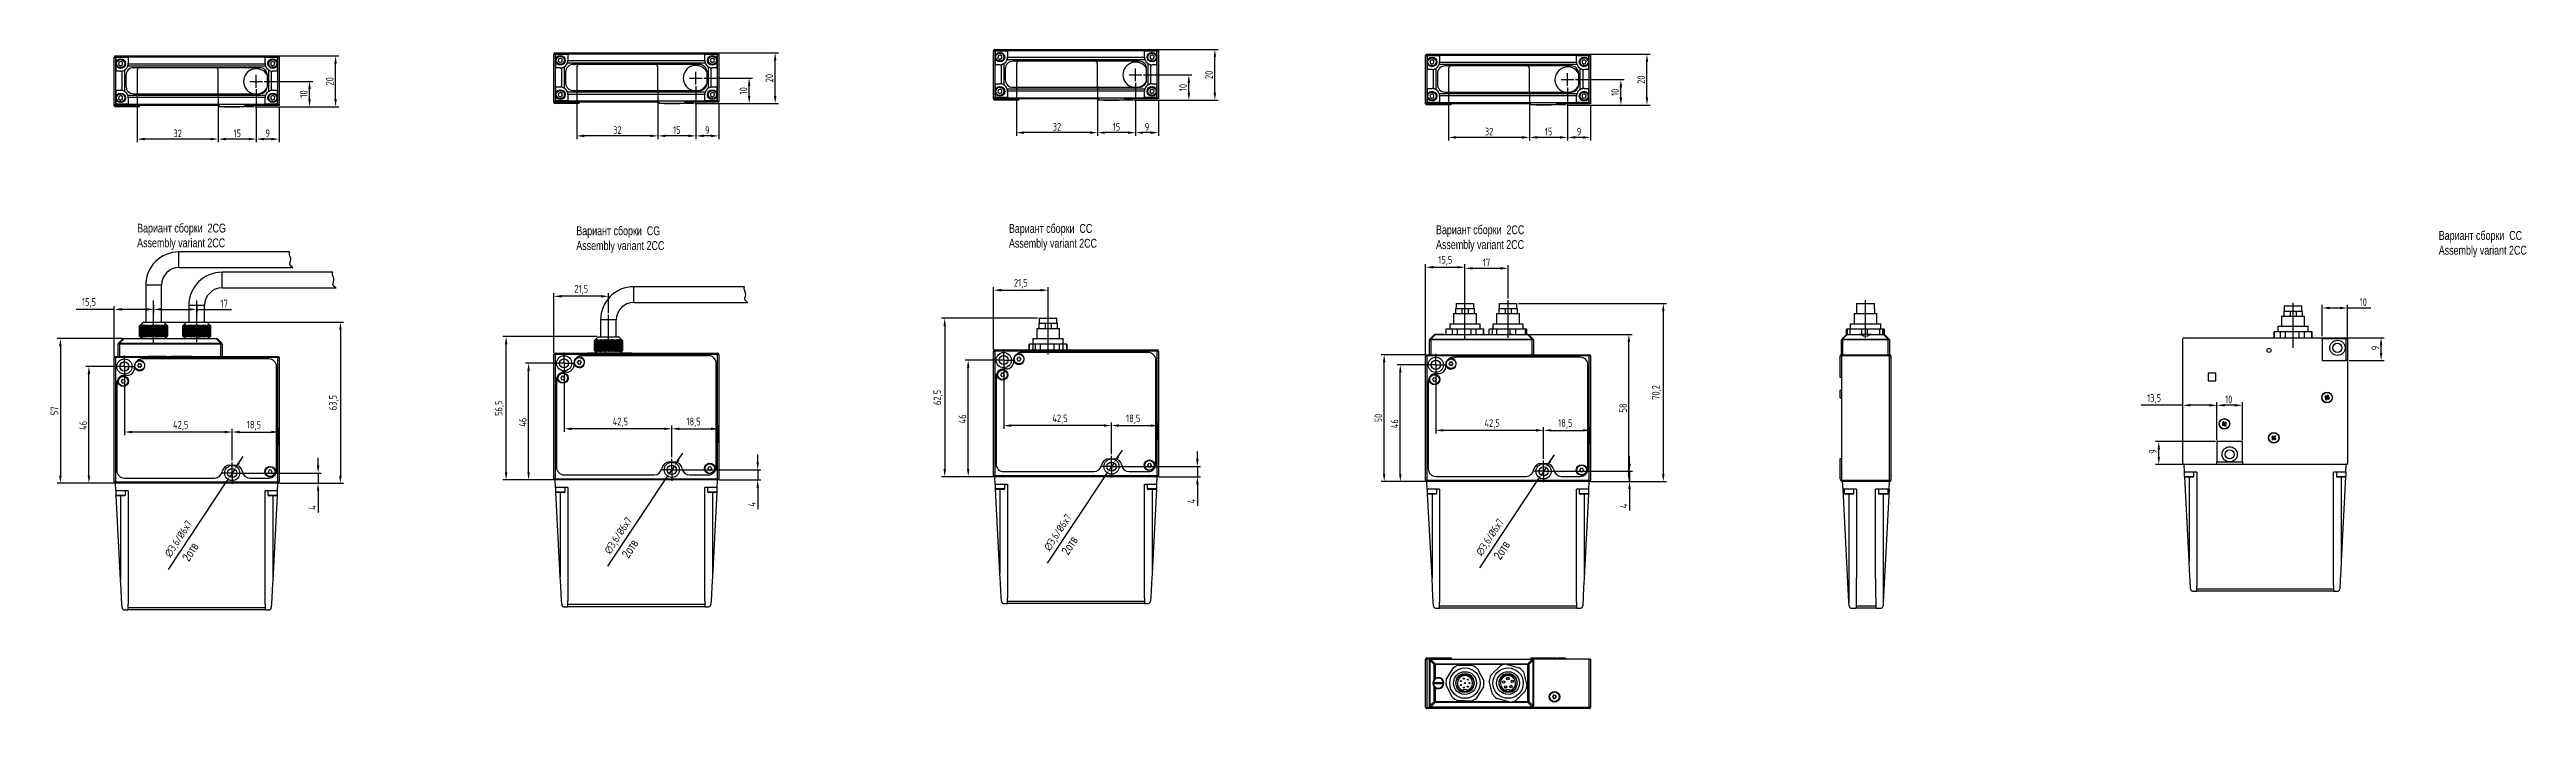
# Model space of a CAD drawing. Header units: millimetres. Extents: x -665 to 1947, y -360 to 733.
# Drawn here: x 341 to 1318, y 65 to 325 of the extents above; entities that cross this region are included whole.
import ezdxf

# ---------------------------------------------------------------- set-up
doc = ezdxf.new("R2010")
doc.units = ezdxf.units.MM
doc.layers.add('FORMAT', color=7, linetype='Continuous')
doc.styles.add('GOSTw', font='gostw.shx')
doc.styles.add('SLDTEXTSTYLE1', font='TXT', dxfattribs={"width": 0.75})
doc.dimstyles.new('Vad-style', dxfattribs={"dimtxt": 3, "dimasz": 3, "dimexe": 1.25, "dimexo": 0.625, "dimgap": 0.8, "dimtad": 1, "dimtxsty": 'GOSTw', "dimcen": 2.5, "dimclrd": 1, "dimclre": 1, "dimclrt": 1, "dimazin": 0, "dimtfac": 1, "dimtmove": 0, "dimatfit": 3, "dimfxl": 0, "dimarcsym": 0})

msp = doc.modelspace()

# ---------------------------------------------------------------- texts
at = {"char_height": 3.5, "attachment_point": 1, "style": 'SLDTEXTSTYLE1'}
for s, insert in [('Вариант сборки  2CG\\PAssembly variant 2CC', (375.942, 256.25)), ('Вариант сборки  CG\\PAssembly variant 2CC', (549.158, 255.182)), ('Вариант сборки  СС\\PAssembly variant 2CC', (719.785, 256.095)), ('Вариант сборки  2СС\\PAssembly variant 2CC', (888.221, 255.584)), ('Вариант сборки  СС\\PAssembly variant 2CC', (1283.703, 253.339))]:
    msp.add_mtext(s, dxfattribs=dict(at, insert=insert))
at = {"char_height": 3.5, "attachment_point": 1, "rotation": 57.365776, "style": 'SLDTEXTSTYLE1'}
for insert in [(393.453, 124.629), (566.849, 125.897), (740.244, 127.166), (910.66, 125.297)]:
    msp.add_mtext('2отв', dxfattribs=dict(at, insert=insert))

# ---------------------------------------------------------------- blocks, each defined once
blk = doc.blocks.new('SW_CENTERMARKSYMBOL_8')
at = {"layer": 'FORMAT', "color": 0}
for p, q in [((-2.5, 0), (-4.3, 0)), ((0, 0), (-2.5, 0)), ((0, 2.5), (0, 4.3)), ((0, 0), (0, 2.5)), ((0, 0), (2.5, 0)), ((0, 0), (0, -2.5)), ((2.5, 0), (4.3, 0)), ((0, -2.5), (0, -4.3))]:
    blk.add_line(p, q, dxfattribs=at)
blk = doc.blocks.new('SW_CENTERMARKSYMBOL_9')
at = {"layer": 'FORMAT', "color": 0}
for p, q in [((-2.5, 0), (-4.3, 0)), ((0, 0), (-2.5, 0)), ((0, 2.5), (0, 4.3)), ((0, 0), (0, 2.5)), ((0, 0), (2.5, 0)), ((0, 0), (0, -2.5)), ((2.5, 0), (4.3, 0)), ((0, -2.5), (0, -4.3))]:
    blk.add_line(p, q, dxfattribs=at)
blk = doc.blocks.new('*D137')
at = {"color": 1, "lineweight": -2, "transparency": 16777216}
for p, q in [((416.86, 157.9), (448.57, 157.9)), ((447.32, 160.9), (447.32, 163.9)), ((447.32, 157.9), (447.32, 153.9)), ((432.06, 153.9), (448.57, 153.9)), ((447.32, 150.9), (447.32, 142.39))]:
    blk.add_line(p, q, dxfattribs=at)
at = {"color": 1, "transparency": 16777216}
for points in [[(446.82, 160.9), (447.82, 160.9), (447.32, 157.9)], [(446.82, 150.9), (447.82, 150.9), (447.32, 153.9)]]:
    blk.add_solid(points, dxfattribs=at)
at = {"layer": 'Defpoints', "color": 0, "transparency": 16777216}
for p in [(416.23, 157.9), (447.32, 157.9), (431.43, 153.9)]:
    blk.add_point(p, dxfattribs=at)
at = {"color": 1, "transparency": 16777216, "insert": (443.52, 144.26), "char_height": 3, "attachment_point": 2, "rotation": 90, "style": 'GOSTw'}
blk.add_mtext('4', dxfattribs=at)
blk = doc.blocks.new('*D138')
at = {"color": 1, "lineweight": -2, "transparency": 16777216}
for p, q in [((367.51, 199.9), (355.68, 199.9)), ((356.93, 156.9), (356.93, 196.9)), ((366.81, 153.9), (355.68, 153.9))]:
    blk.add_line(p, q, dxfattribs=at)
at = {"color": 1, "transparency": 16777216}
for points in [[(356.43, 196.9), (357.43, 196.9), (356.93, 199.9)], [(356.43, 156.9), (357.43, 156.9), (356.93, 153.9)]]:
    blk.add_solid(points, dxfattribs=at)
at = {"layer": 'Defpoints', "color": 0, "transparency": 16777216}
for p in [(356.93, 199.9), (368.13, 199.9), (367.43, 153.9)]:
    blk.add_point(p, dxfattribs=at)
at = {"color": 1, "transparency": 16777216, "insert": (353.13, 176.66), "char_height": 3, "attachment_point": 2, "rotation": 90, "style": 'GOSTw'}
blk.add_mtext('46', dxfattribs=at)
blk = doc.blocks.new('*D139')
at = {"color": 1, "lineweight": -2, "transparency": 16777216}
for p, q in [((366.93, 222.43), (351.88, 222.43)), ((366.93, 204.02), (366.93, 223.68)), ((379.43, 222.43), (369.93, 222.43)), ((382.43, 224.17), (382.43, 221.18))]:
    blk.add_line(p, q, dxfattribs=at)
at = {"color": 1, "transparency": 16777216}
for points in [[(369.93, 222.93), (369.93, 221.93), (366.93, 222.43)], [(379.43, 222.93), (379.43, 221.93), (382.43, 222.43)]]:
    blk.add_solid(points, dxfattribs=at)
at = {"layer": 'Defpoints', "color": 0, "transparency": 16777216}
for p in [(382.43, 224.8), (382.43, 222.43), (366.93, 203.4)]:
    blk.add_point(p, dxfattribs=at)
at = {"color": 1, "transparency": 16777216, "insert": (356.96, 225.02), "char_height": 3, "attachment_point": 5, "style": 'GOSTw'}
blk.add_mtext('15,5', dxfattribs=at)
blk = doc.blocks.new('*D140')
at = {"color": 1, "lineweight": -2, "transparency": 16777216}
for p, q in [((382.43, 224.17), (382.43, 221.18)), ((385.43, 222.43), (396.43, 222.43)), ((399.43, 223.74), (399.43, 221.18)), ((399.43, 222.43), (413.22, 222.43))]:
    blk.add_line(p, q, dxfattribs=at)
at = {"color": 1, "transparency": 16777216}
for points in [[(385.43, 222.93), (385.43, 221.93), (382.43, 222.43)], [(396.43, 222.93), (396.43, 221.93), (399.43, 222.43)]]:
    blk.add_solid(points, dxfattribs=at)
at = {"layer": 'Defpoints', "color": 0, "transparency": 16777216}
for p in [(382.43, 224.8), (399.43, 224.37), (399.43, 222.43)]:
    blk.add_point(p, dxfattribs=at)
at = {"color": 1, "transparency": 16777216, "insert": (410.28, 224.73), "char_height": 3, "attachment_point": 5, "style": 'GOSTw'}
blk.add_mtext('17', dxfattribs=at)
blk = doc.blocks.new('*D141')
at = {"color": 1, "lineweight": -2, "transparency": 16777216}
for p, q in [((413.43, 162.82), (413.43, 175.31)), ((416.43, 174.06), (428.93, 174.06)), ((431.93, 168.57), (431.93, 175.31))]:
    blk.add_line(p, q, dxfattribs=at)
at = {"color": 1, "transparency": 16777216}
for points in [[(416.43, 174.56), (416.43, 173.56), (413.43, 174.06)], [(428.93, 174.56), (428.93, 173.56), (431.93, 174.06)]]:
    blk.add_solid(points, dxfattribs=at)
at = {"layer": 'Defpoints', "color": 0, "transparency": 16777216}
for p in [(431.93, 174.06), (431.93, 167.94), (413.43, 162.2)]:
    blk.add_point(p, dxfattribs=at)
at = {"color": 1, "transparency": 16777216, "insert": (422.01, 178.43), "char_height": 3, "attachment_point": 2, "style": 'GOSTw'}
blk.add_mtext('18,5', dxfattribs=at)
blk = doc.blocks.new('*D142')
at = {"color": 1, "lineweight": -2, "transparency": 16777216}
for p, q in [((370.93, 196.47), (370.93, 172.81)), ((410.43, 174.06), (373.93, 174.06)), ((413.43, 162.82), (413.43, 175.31))]:
    blk.add_line(p, q, dxfattribs=at)
at = {"color": 1, "transparency": 16777216}
for points in [[(373.93, 174.56), (373.93, 173.56), (370.93, 174.06)], [(410.43, 174.56), (410.43, 173.56), (413.43, 174.06)]]:
    blk.add_solid(points, dxfattribs=at)
at = {"layer": 'Defpoints', "color": 0, "transparency": 16777216}
for p in [(370.93, 197.1), (370.93, 174.06), (413.43, 162.2)]:
    blk.add_point(p, dxfattribs=at)
at = {"color": 1, "transparency": 16777216, "insert": (393.13, 178.43), "char_height": 3, "attachment_point": 2, "style": 'GOSTw'}
blk.add_mtext('42,5', dxfattribs=at)
blk = doc.blocks.new('*D144')
at = {"color": 1, "lineweight": -2, "transparency": 16777216}
for p, q in [((422.93, 309.24), (422.93, 288.33)), ((431.93, 302.24), (431.93, 288.33)), ((428.93, 289.58), (425.93, 289.58))]:
    blk.add_line(p, q, dxfattribs=at)
at = {"color": 1, "transparency": 16777216}
for points in [[(425.93, 290.08), (425.93, 289.08), (422.93, 289.58)], [(428.93, 290.08), (428.93, 289.08), (431.93, 289.58)]]:
    blk.add_solid(points, dxfattribs=at)
at = {"layer": 'Defpoints', "color": 0, "transparency": 16777216}
for p in [(422.93, 309.86), (431.93, 302.86), (422.93, 289.58)]:
    blk.add_point(p, dxfattribs=at)
at = {"color": 1, "transparency": 16777216, "insert": (427.43, 291.88), "char_height": 3, "attachment_point": 5, "style": 'GOSTw'}
blk.add_mtext('9', dxfattribs=at)
blk = doc.blocks.new('*D145')
at = {"color": 1, "lineweight": -2, "transparency": 16777216}
for p, q in [((426.06, 312.36), (445.19, 312.36)), ((443.94, 305.36), (443.94, 309.36)), ((422.56, 302.36), (445.19, 302.36))]:
    blk.add_line(p, q, dxfattribs=at)
at = {"color": 1, "transparency": 16777216}
for points in [[(443.44, 309.36), (444.44, 309.36), (443.94, 312.36)], [(443.44, 305.36), (444.44, 305.36), (443.94, 302.36)]]:
    blk.add_solid(points, dxfattribs=at)
at = {"layer": 'Defpoints', "color": 0, "transparency": 16777216}
for p in [(425.43, 312.36), (443.94, 312.36), (421.93, 302.36)]:
    blk.add_point(p, dxfattribs=at)
at = {"color": 1, "transparency": 16777216, "insert": (441.64, 307.36), "char_height": 3, "attachment_point": 5, "rotation": 90, "style": 'GOSTw'}
blk.add_mtext('10', dxfattribs=at)
blk = doc.blocks.new('*D146')
at = {"color": 1, "lineweight": -2, "transparency": 16777216}
for p, q in [((407.93, 307.74), (407.93, 288.33)), ((422.93, 309.24), (422.93, 288.33)), ((419.93, 289.58), (410.93, 289.58))]:
    blk.add_line(p, q, dxfattribs=at)
at = {"color": 1, "transparency": 16777216}
for points in [[(410.93, 290.08), (410.93, 289.08), (407.93, 289.58)], [(419.93, 290.08), (419.93, 289.08), (422.93, 289.58)]]:
    blk.add_solid(points, dxfattribs=at)
at = {"layer": 'Defpoints', "color": 0, "transparency": 16777216}
for p in [(407.93, 308.36), (422.93, 309.86), (407.93, 289.58)]:
    blk.add_point(p, dxfattribs=at)
at = {"color": 1, "transparency": 16777216, "insert": (415.43, 291.88), "char_height": 3, "attachment_point": 5, "style": 'GOSTw'}
blk.add_mtext('15', dxfattribs=at)
blk = doc.blocks.new('*D147')
at = {"color": 1, "lineweight": -2, "transparency": 16777216}
for p, q in [((375.93, 307.74), (375.93, 288.33)), ((407.93, 307.74), (407.93, 288.33)), ((404.93, 289.58), (378.93, 289.58))]:
    blk.add_line(p, q, dxfattribs=at)
at = {"color": 1, "transparency": 16777216}
for points in [[(378.93, 290.08), (378.93, 289.08), (375.93, 289.58)], [(404.93, 290.08), (404.93, 289.08), (407.93, 289.58)]]:
    blk.add_solid(points, dxfattribs=at)
at = {"layer": 'Defpoints', "color": 0, "transparency": 16777216}
for p in [(375.93, 308.36), (407.93, 308.36), (375.93, 289.58)]:
    blk.add_point(p, dxfattribs=at)
at = {"color": 1, "transparency": 16777216, "insert": (391.93, 291.88), "char_height": 3, "attachment_point": 5, "style": 'GOSTw'}
blk.add_mtext('32', dxfattribs=at)
blk = doc.blocks.new('*D148')
at = {"color": 1, "lineweight": -2, "transparency": 16777216}
for p, q in [((432.06, 322.36), (455.46, 322.36)), ((454.21, 305.36), (454.21, 319.36)), ((422.56, 302.36), (455.46, 302.36))]:
    blk.add_line(p, q, dxfattribs=at)
at = {"color": 1, "transparency": 16777216}
for points in [[(453.71, 319.36), (454.71, 319.36), (454.21, 322.36)], [(453.71, 305.36), (454.71, 305.36), (454.21, 302.36)]]:
    blk.add_solid(points, dxfattribs=at)
at = {"layer": 'Defpoints', "color": 0, "transparency": 16777216}
for p in [(431.43, 322.36), (454.21, 322.36), (421.93, 302.36)]:
    blk.add_point(p, dxfattribs=at)
at = {"color": 1, "transparency": 16777216, "insert": (451.91, 312.36), "char_height": 3, "attachment_point": 5, "rotation": 90, "style": 'GOSTw'}
blk.add_mtext('20', dxfattribs=at)
blk = doc.blocks.new('*D143')
at = {"color": 1, "lineweight": -2, "transparency": 16777216}
for p, q in [((414.42, 159.4), (412.44, 156.4)), ((416.08, 161.9), (417.73, 164.4)), ((388.25, 119.83), (410.78, 153.89))]:
    blk.add_line(p, q, dxfattribs=at)
at = {"color": 1, "transparency": 16777216}
for points in [[(410.37, 154.17), (411.2, 153.62), (412.44, 156.4)], [(415.66, 162.18), (416.5, 161.62), (414.42, 159.4)]]:
    blk.add_solid(points, dxfattribs=at)
at = {"layer": 'Defpoints', "color": 0, "transparency": 16777216}
for p in [(412.44, 156.4), (414.42, 159.4)]:
    blk.add_point(p, dxfattribs=at)
at = {"color": 1, "transparency": 16777216, "insert": (392.46, 131.79), "char_height": 3, "attachment_point": 5, "rotation": 56.51391, "style": 'GOSTw'}
blk.add_mtext('∅3,6/%%C6x7', dxfattribs=at)
blk = doc.blocks.new('*D151')
at = {"color": 1, "lineweight": -2, "transparency": 16777216}
for p, q in [((370.01, 210.9), (344.42, 210.9)), ((345.67, 207.9), (345.67, 156.9)), ((366.81, 153.9), (344.42, 153.9))]:
    blk.add_line(p, q, dxfattribs=at)
at = {"color": 1, "transparency": 16777216}
for points in [[(345.17, 207.9), (346.17, 207.9), (345.67, 210.9)], [(345.17, 156.9), (346.17, 156.9), (345.67, 153.9)]]:
    blk.add_solid(points, dxfattribs=at)
at = {"layer": 'Defpoints', "color": 0, "transparency": 16777216}
for p in [(370.64, 210.9), (345.67, 153.9), (367.43, 153.9)]:
    blk.add_point(p, dxfattribs=at)
at = {"color": 1, "transparency": 16777216, "insert": (343.37, 182.4), "char_height": 3, "attachment_point": 5, "rotation": 90, "style": 'GOSTw'}
blk.add_mtext('57', dxfattribs=at)
blk = doc.blocks.new('*D152')
at = {"color": 1, "lineweight": -2, "transparency": 16777216}
for p, q in [((379.06, 217.4), (457.37, 217.4)), ((456.12, 214.4), (456.12, 156.9)), ((432.06, 153.9), (457.37, 153.9))]:
    blk.add_line(p, q, dxfattribs=at)
at = {"color": 1, "transparency": 16777216}
for points in [[(455.62, 214.4), (456.62, 214.4), (456.12, 217.4)], [(455.62, 156.9), (456.62, 156.9), (456.12, 153.9)]]:
    blk.add_solid(points, dxfattribs=at)
at = {"layer": 'Defpoints', "color": 0, "transparency": 16777216}
for p in [(378.43, 217.4), (431.43, 153.9), (456.12, 153.9)]:
    blk.add_point(p, dxfattribs=at)
at = {"color": 1, "transparency": 16777216, "insert": (453.53, 185.65), "char_height": 3, "attachment_point": 5, "rotation": 90, "style": 'GOSTw'}
blk.add_mtext('63,5', dxfattribs=at)
blk = doc.blocks.new('*D44')
at = {"color": 1, "lineweight": -2, "transparency": 16777216}
for p, q in [((557.2, 211.67), (520.22, 211.67)), ((521.47, 158.17), (521.47, 208.67)), ((540.2, 155.17), (520.22, 155.17))]:
    blk.add_line(p, q, dxfattribs=at)
at = {"color": 1, "transparency": 16777216}
for points in [[(520.97, 208.67), (521.97, 208.67), (521.47, 211.67)], [(520.97, 158.17), (521.97, 158.17), (521.47, 155.17)]]:
    blk.add_solid(points, dxfattribs=at)
at = {"layer": 'Defpoints', "color": 0, "transparency": 16777216}
for p in [(521.47, 211.67), (557.83, 211.67), (540.83, 155.17)]:
    blk.add_point(p, dxfattribs=at)
at = {"color": 1, "transparency": 16777216, "insert": (518.89, 183.42), "char_height": 3, "attachment_point": 5, "rotation": 90, "style": 'GOSTw'}
blk.add_mtext('56,5', dxfattribs=at)
blk = doc.blocks.new('*D81')
at = {"color": 1, "lineweight": -2, "transparency": 16777216}
for p, q in [((586.83, 164.09), (586.83, 176.58)), ((605.33, 169.83), (605.33, 176.58)), ((589.83, 175.33), (602.33, 175.33))]:
    blk.add_line(p, q, dxfattribs=at)
at = {"color": 1, "transparency": 16777216}
for points in [[(589.83, 175.83), (589.83, 174.83), (586.83, 175.33)], [(602.33, 175.83), (602.33, 174.83), (605.33, 175.33)]]:
    blk.add_solid(points, dxfattribs=at)
at = {"layer": 'Defpoints', "color": 0, "transparency": 16777216}
for p in [(605.33, 175.33), (605.33, 169.21), (586.83, 163.47)]:
    blk.add_point(p, dxfattribs=at)
at = {"color": 1, "transparency": 16777216, "insert": (595.41, 179.7), "char_height": 3, "attachment_point": 2, "style": 'GOSTw'}
blk.add_mtext('18,5', dxfattribs=at)
blk = doc.blocks.new('*D82')
at = {"color": 1, "lineweight": -2, "transparency": 16777216}
for p, q in [((544.33, 197.74), (544.33, 174.08)), ((586.83, 164.09), (586.83, 176.58)), ((583.83, 175.33), (547.33, 175.33))]:
    blk.add_line(p, q, dxfattribs=at)
at = {"color": 1, "transparency": 16777216}
for points in [[(547.33, 175.83), (547.33, 174.83), (544.33, 175.33)], [(583.83, 175.83), (583.83, 174.83), (586.83, 175.33)]]:
    blk.add_solid(points, dxfattribs=at)
at = {"layer": 'Defpoints', "color": 0, "transparency": 16777216}
for p in [(544.33, 198.37), (544.33, 175.33), (586.83, 163.47)]:
    blk.add_point(p, dxfattribs=at)
at = {"color": 1, "transparency": 16777216, "insert": (566.53, 179.7), "char_height": 3, "attachment_point": 2, "style": 'GOSTw'}
blk.add_mtext('42,5', dxfattribs=at)
blk = doc.blocks.new('*D83')
at = {"color": 1, "lineweight": -2, "transparency": 16777216}
for p, q in [((590.25, 159.17), (621.96, 159.17)), ((620.71, 162.17), (620.71, 165.17)), ((620.71, 159.17), (620.71, 155.17)), ((605.45, 155.17), (621.96, 155.17)), ((620.71, 152.17), (620.71, 143.66))]:
    blk.add_line(p, q, dxfattribs=at)
at = {"color": 1, "transparency": 16777216}
for points in [[(620.21, 162.17), (621.21, 162.17), (620.71, 159.17)], [(620.21, 152.17), (621.21, 152.17), (620.71, 155.17)]]:
    blk.add_solid(points, dxfattribs=at)
at = {"layer": 'Defpoints', "color": 0, "transparency": 16777216}
for p in [(589.63, 159.17), (620.71, 159.17), (604.83, 155.17)]:
    blk.add_point(p, dxfattribs=at)
at = {"color": 1, "transparency": 16777216, "insert": (616.91, 145.53), "char_height": 3, "attachment_point": 2, "rotation": 90, "style": 'GOSTw'}
blk.add_mtext('4', dxfattribs=at)
blk = doc.blocks.new('*D95')
at = {"color": 1, "lineweight": -2, "transparency": 16777216}
for p, q in [((540.9, 201.17), (529.08, 201.17)), ((530.33, 158.17), (530.33, 198.17)), ((540.2, 155.17), (529.08, 155.17))]:
    blk.add_line(p, q, dxfattribs=at)
at = {"color": 1, "transparency": 16777216}
for points in [[(529.83, 198.17), (530.83, 198.17), (530.33, 201.17)], [(529.83, 158.17), (530.83, 158.17), (530.33, 155.17)]]:
    blk.add_solid(points, dxfattribs=at)
at = {"layer": 'Defpoints', "color": 0, "transparency": 16777216}
for p in [(530.33, 201.17), (541.53, 201.17), (540.83, 155.17)]:
    blk.add_point(p, dxfattribs=at)
at = {"color": 1, "transparency": 16777216, "insert": (526.53, 177.93), "char_height": 3, "attachment_point": 2, "rotation": 90, "style": 'GOSTw'}
blk.add_mtext('46', dxfattribs=at)
blk = doc.blocks.new('*D105')
at = {"color": 1, "lineweight": -2, "transparency": 16777216}
for p, q in [((540.33, 205.29), (540.33, 228.84)), ((558.83, 227.59), (543.33, 227.59)), ((561.83, 220.89), (561.83, 228.84))]:
    blk.add_line(p, q, dxfattribs=at)
at = {"color": 1, "transparency": 16777216}
for points in [[(543.33, 228.09), (543.33, 227.09), (540.33, 227.59)], [(558.83, 228.09), (558.83, 227.09), (561.83, 227.59)]]:
    blk.add_solid(points, dxfattribs=at)
at = {"layer": 'Defpoints', "color": 0, "transparency": 16777216}
for p in [(540.33, 227.59), (561.83, 220.27), (540.33, 204.67)]:
    blk.add_point(p, dxfattribs=at)
at = {"color": 1, "transparency": 16777216, "insert": (551.08, 230.18), "char_height": 3, "attachment_point": 5, "style": 'GOSTw'}
blk.add_mtext('21,5', dxfattribs=at)
blk = doc.blocks.new('*D112')
at = {"color": 1, "lineweight": -2, "transparency": 16777216}
for p, q in [((596.33, 310.51), (596.33, 289.6)), ((605.33, 303.51), (605.33, 289.6)), ((602.33, 290.85), (599.33, 290.85))]:
    blk.add_line(p, q, dxfattribs=at)
at = {"color": 1, "transparency": 16777216}
for points in [[(599.33, 291.35), (599.33, 290.35), (596.33, 290.85)], [(602.33, 291.35), (602.33, 290.35), (605.33, 290.85)]]:
    blk.add_solid(points, dxfattribs=at)
at = {"layer": 'Defpoints', "color": 0, "transparency": 16777216}
for p in [(596.33, 311.13), (605.33, 304.13), (596.33, 290.85)]:
    blk.add_point(p, dxfattribs=at)
at = {"color": 1, "transparency": 16777216, "insert": (600.83, 293.15), "char_height": 3, "attachment_point": 5, "style": 'GOSTw'}
blk.add_mtext('9', dxfattribs=at)
blk = doc.blocks.new('*D113')
at = {"color": 1, "lineweight": -2, "transparency": 16777216}
for p, q in [((599.45, 313.63), (618.58, 313.63)), ((595.95, 303.63), (618.58, 303.63)), ((617.33, 306.63), (617.33, 310.63))]:
    blk.add_line(p, q, dxfattribs=at)
at = {"color": 1, "transparency": 16777216}
for points in [[(616.83, 310.63), (617.83, 310.63), (617.33, 313.63)], [(616.83, 306.63), (617.83, 306.63), (617.33, 303.63)]]:
    blk.add_solid(points, dxfattribs=at)
at = {"layer": 'Defpoints', "color": 0, "transparency": 16777216}
for p in [(598.83, 313.63), (617.33, 313.63), (595.33, 303.63)]:
    blk.add_point(p, dxfattribs=at)
at = {"color": 1, "transparency": 16777216, "insert": (615.03, 308.63), "char_height": 3, "attachment_point": 5, "rotation": 90, "style": 'GOSTw'}
blk.add_mtext('10', dxfattribs=at)
blk = doc.blocks.new('*D114')
at = {"color": 1, "lineweight": -2, "transparency": 16777216}
for p, q in [((581.33, 309.01), (581.33, 289.6)), ((596.33, 310.51), (596.33, 289.6)), ((593.33, 290.85), (584.33, 290.85))]:
    blk.add_line(p, q, dxfattribs=at)
at = {"color": 1, "transparency": 16777216}
for points in [[(584.33, 291.35), (584.33, 290.35), (581.33, 290.85)], [(593.33, 291.35), (593.33, 290.35), (596.33, 290.85)]]:
    blk.add_solid(points, dxfattribs=at)
at = {"layer": 'Defpoints', "color": 0, "transparency": 16777216}
for p in [(581.33, 309.63), (596.33, 311.13), (581.33, 290.85)]:
    blk.add_point(p, dxfattribs=at)
at = {"color": 1, "transparency": 16777216, "insert": (588.83, 293.15), "char_height": 3, "attachment_point": 5, "style": 'GOSTw'}
blk.add_mtext('15', dxfattribs=at)
blk = doc.blocks.new('*D115')
at = {"color": 1, "lineweight": -2, "transparency": 16777216}
for p, q in [((549.33, 309.01), (549.33, 289.6)), ((581.33, 309.01), (581.33, 289.6)), ((578.33, 290.85), (552.33, 290.85))]:
    blk.add_line(p, q, dxfattribs=at)
at = {"color": 1, "transparency": 16777216}
for points in [[(552.33, 291.35), (552.33, 290.35), (549.33, 290.85)], [(578.33, 291.35), (578.33, 290.35), (581.33, 290.85)]]:
    blk.add_solid(points, dxfattribs=at)
at = {"layer": 'Defpoints', "color": 0, "transparency": 16777216}
for p in [(549.33, 309.63), (581.33, 309.63), (549.33, 290.85)]:
    blk.add_point(p, dxfattribs=at)
at = {"color": 1, "transparency": 16777216, "insert": (565.33, 293.15), "char_height": 3, "attachment_point": 5, "style": 'GOSTw'}
blk.add_mtext('32', dxfattribs=at)
blk = doc.blocks.new('*D116')
at = {"color": 1, "lineweight": -2, "transparency": 16777216}
for p, q in [((605.45, 323.63), (628.85, 323.63)), ((627.6, 306.63), (627.6, 320.63)), ((595.95, 303.63), (628.85, 303.63))]:
    blk.add_line(p, q, dxfattribs=at)
at = {"color": 1, "transparency": 16777216}
for points in [[(627.1, 320.63), (628.1, 320.63), (627.6, 323.63)], [(627.1, 306.63), (628.1, 306.63), (627.6, 303.63)]]:
    blk.add_solid(points, dxfattribs=at)
at = {"layer": 'Defpoints', "color": 0, "transparency": 16777216}
for p in [(604.83, 323.63), (627.6, 323.63), (595.33, 303.63)]:
    blk.add_point(p, dxfattribs=at)
at = {"color": 1, "transparency": 16777216, "insert": (625.3, 313.63), "char_height": 3, "attachment_point": 5, "rotation": 90, "style": 'GOSTw'}
blk.add_mtext('20', dxfattribs=at)
blk = doc.blocks.new('*D120')
at = {"color": 1, "lineweight": -2, "transparency": 16777216}
for p, q in [((587.82, 160.67), (585.83, 157.66)), ((589.48, 163.17), (591.13, 165.67)), ((561.64, 121.1), (584.18, 155.16))]:
    blk.add_line(p, q, dxfattribs=at)
at = {"color": 1, "transparency": 16777216}
for points in [[(583.76, 155.44), (584.6, 154.89), (585.83, 157.66)], [(589.06, 163.44), (589.89, 162.89), (587.82, 160.67)]]:
    blk.add_solid(points, dxfattribs=at)
at = {"layer": 'Defpoints', "color": 0, "transparency": 16777216}
for p in [(585.83, 157.66), (587.82, 160.67)]:
    blk.add_point(p, dxfattribs=at)
at = {"color": 1, "transparency": 16777216, "insert": (565.86, 133.06), "char_height": 3, "attachment_point": 5, "rotation": 56.51391, "style": 'GOSTw'}
blk.add_mtext('∅3,6/%%C6x7', dxfattribs=at)
blk = doc.blocks.new('SW_CENTERMARKSYMBOL_10')
at = {"layer": 'FORMAT', "color": 0}
for p, q in [((-2.5, 0), (-4.3, 0)), ((0, 0), (-2.5, 0)), ((0, 2.5), (0, 4.3)), ((0, 0), (0, 2.5)), ((0, 0), (2.5, 0)), ((0, 0), (0, -2.5)), ((2.5, 0), (4.3, 0)), ((0, -2.5), (0, -4.3))]:
    blk.add_line(p, q, dxfattribs=at)
blk = doc.blocks.new('SW_CENTERMARKSYMBOL_11')
at = {"layer": 'FORMAT', "color": 0}
for p, q in [((-2.5, 0), (-4.3, 0)), ((0, 0), (-2.5, 0)), ((0, 2.5), (0, 4.3)), ((0, 0), (0, 2.5)), ((0, 0), (2.5, 0)), ((0, 0), (0, -2.5)), ((2.5, 0), (4.3, 0)), ((0, -2.5), (0, -4.3))]:
    blk.add_line(p, q, dxfattribs=at)
blk = doc.blocks.new('*D45')
at = {"color": 1, "lineweight": -2, "transparency": 16777216}
for p, q in [((731.1, 218.93), (693.21, 218.93)), ((694.46, 215.93), (694.46, 159.43)), ((713.6, 156.43), (693.21, 156.43))]:
    blk.add_line(p, q, dxfattribs=at)
at = {"color": 1, "transparency": 16777216}
for points in [[(693.96, 215.93), (694.96, 215.93), (694.46, 218.93)], [(693.96, 159.43), (694.96, 159.43), (694.46, 156.43)]]:
    blk.add_solid(points, dxfattribs=at)
at = {"layer": 'Defpoints', "color": 0, "transparency": 16777216}
for p in [(731.72, 218.93), (694.46, 156.43), (714.22, 156.43)]:
    blk.add_point(p, dxfattribs=at)
at = {"color": 1, "transparency": 16777216, "insert": (691.87, 187.68), "char_height": 3, "attachment_point": 5, "rotation": 90, "style": 'GOSTw'}
blk.add_mtext('62,5', dxfattribs=at)
blk = doc.blocks.new('*D84')
at = {"color": 1, "lineweight": -2, "transparency": 16777216}
for p, q in [((794.11, 163.43), (794.11, 166.43)), ((763.65, 160.43), (795.36, 160.43)), ((778.85, 156.43), (795.36, 156.43)), ((794.11, 160.43), (794.11, 156.43)), ((794.11, 153.43), (794.11, 144.93))]:
    blk.add_line(p, q, dxfattribs=at)
at = {"color": 1, "transparency": 16777216}
for points in [[(793.61, 163.43), (794.61, 163.43), (794.11, 160.43)], [(793.61, 153.43), (794.61, 153.43), (794.11, 156.43)]]:
    blk.add_solid(points, dxfattribs=at)
at = {"layer": 'Defpoints', "color": 0, "transparency": 16777216}
for p in [(763.02, 160.43), (778.22, 156.43), (794.11, 160.43)]:
    blk.add_point(p, dxfattribs=at)
at = {"color": 1, "transparency": 16777216, "insert": (790.31, 146.8), "char_height": 3, "attachment_point": 2, "rotation": 90, "style": 'GOSTw'}
blk.add_mtext('4', dxfattribs=at)
blk = doc.blocks.new('*D96')
at = {"color": 1, "lineweight": -2, "transparency": 16777216}
for p, q in [((714.3, 202.43), (702.47, 202.43)), ((703.72, 159.43), (703.72, 199.43)), ((713.6, 156.43), (702.47, 156.43))]:
    blk.add_line(p, q, dxfattribs=at)
at = {"color": 1, "transparency": 16777216}
for points in [[(703.22, 199.43), (704.22, 199.43), (703.72, 202.43)], [(703.22, 159.43), (704.22, 159.43), (703.72, 156.43)]]:
    blk.add_solid(points, dxfattribs=at)
at = {"layer": 'Defpoints', "color": 0, "transparency": 16777216}
for p in [(703.72, 202.43), (714.92, 202.43), (714.22, 156.43)]:
    blk.add_point(p, dxfattribs=at)
at = {"color": 1, "transparency": 16777216, "insert": (699.92, 179.2), "char_height": 3, "attachment_point": 2, "rotation": 90, "style": 'GOSTw'}
blk.add_mtext('46', dxfattribs=at)
blk = doc.blocks.new('*D101')
at = {"color": 1, "lineweight": -2, "transparency": 16777216}
for p, q in [((760.22, 165.36), (760.22, 177.85)), ((763.22, 176.6), (775.72, 176.6)), ((778.72, 171.1), (778.72, 177.85))]:
    blk.add_line(p, q, dxfattribs=at)
at = {"color": 1, "transparency": 16777216}
for points in [[(763.22, 177.1), (763.22, 176.1), (760.22, 176.6)], [(775.72, 177.1), (775.72, 176.1), (778.72, 176.6)]]:
    blk.add_solid(points, dxfattribs=at)
at = {"layer": 'Defpoints', "color": 0, "transparency": 16777216}
for p in [(778.72, 176.6), (778.72, 170.48), (760.22, 164.73)]:
    blk.add_point(p, dxfattribs=at)
at = {"color": 1, "transparency": 16777216, "insert": (768.81, 180.97), "char_height": 3, "attachment_point": 2, "style": 'GOSTw'}
blk.add_mtext('18,5', dxfattribs=at)
blk = doc.blocks.new('*D102')
at = {"color": 1, "lineweight": -2, "transparency": 16777216}
for p, q in [((717.72, 199.01), (717.72, 175.35)), ((757.22, 176.6), (720.72, 176.6)), ((760.22, 165.36), (760.22, 177.85))]:
    blk.add_line(p, q, dxfattribs=at)
at = {"color": 1, "transparency": 16777216}
for points in [[(720.72, 177.1), (720.72, 176.1), (717.72, 176.6)], [(757.22, 177.1), (757.22, 176.1), (760.22, 176.6)]]:
    blk.add_solid(points, dxfattribs=at)
at = {"layer": 'Defpoints', "color": 0, "transparency": 16777216}
for p in [(717.72, 199.63), (717.72, 176.6), (760.22, 164.73)]:
    blk.add_point(p, dxfattribs=at)
at = {"color": 1, "transparency": 16777216, "insert": (739.92, 180.97), "char_height": 3, "attachment_point": 2, "style": 'GOSTw'}
blk.add_mtext('42,5', dxfattribs=at)
blk = doc.blocks.new('*D106')
at = {"color": 1, "lineweight": -2, "transparency": 16777216}
for p, q in [((713.72, 206.56), (713.72, 231.25)), ((716.72, 230), (732.22, 230)), ((735.22, 215.56), (735.22, 231.25))]:
    blk.add_line(p, q, dxfattribs=at)
at = {"color": 1, "transparency": 16777216}
for points in [[(716.72, 230.5), (716.72, 229.5), (713.72, 230)], [(732.22, 230.5), (732.22, 229.5), (735.22, 230)]]:
    blk.add_solid(points, dxfattribs=at)
at = {"layer": 'Defpoints', "color": 0, "transparency": 16777216}
for p in [(735.22, 230), (735.22, 214.93), (713.72, 205.93)]:
    blk.add_point(p, dxfattribs=at)
at = {"color": 1, "transparency": 16777216, "insert": (724.47, 232.58), "char_height": 3, "attachment_point": 5, "style": 'GOSTw'}
blk.add_mtext('21,5', dxfattribs=at)
blk = doc.blocks.new('*D107')
at = {"color": 1, "lineweight": -2, "transparency": 16777216}
for p, q in [((769.72, 311.78), (769.72, 290.87)), ((778.72, 304.78), (778.72, 290.87)), ((775.72, 292.12), (772.72, 292.12))]:
    blk.add_line(p, q, dxfattribs=at)
at = {"color": 1, "transparency": 16777216}
for points in [[(772.72, 292.62), (772.72, 291.62), (769.72, 292.12)], [(775.72, 292.62), (775.72, 291.62), (778.72, 292.12)]]:
    blk.add_solid(points, dxfattribs=at)
at = {"layer": 'Defpoints', "color": 0, "transparency": 16777216}
for p in [(769.72, 312.4), (778.72, 305.4), (769.72, 292.12)]:
    blk.add_point(p, dxfattribs=at)
at = {"color": 1, "transparency": 16777216, "insert": (774.22, 294.42), "char_height": 3, "attachment_point": 5, "style": 'GOSTw'}
blk.add_mtext('9', dxfattribs=at)
blk = doc.blocks.new('*D108')
at = {"color": 1, "lineweight": -2, "transparency": 16777216}
for p, q in [((772.85, 314.9), (791.98, 314.9)), ((769.35, 304.9), (791.98, 304.9)), ((790.73, 307.9), (790.73, 311.9))]:
    blk.add_line(p, q, dxfattribs=at)
at = {"color": 1, "transparency": 16777216}
for points in [[(790.23, 311.9), (791.23, 311.9), (790.73, 314.9)], [(790.23, 307.9), (791.23, 307.9), (790.73, 304.9)]]:
    blk.add_solid(points, dxfattribs=at)
at = {"layer": 'Defpoints', "color": 0, "transparency": 16777216}
for p in [(772.22, 314.9), (790.73, 314.9), (768.72, 304.9)]:
    blk.add_point(p, dxfattribs=at)
at = {"color": 1, "transparency": 16777216, "insert": (788.43, 309.9), "char_height": 3, "attachment_point": 5, "rotation": 90, "style": 'GOSTw'}
blk.add_mtext('10', dxfattribs=at)
blk = doc.blocks.new('*D109')
at = {"color": 1, "lineweight": -2, "transparency": 16777216}
for p, q in [((754.72, 310.28), (754.72, 290.87)), ((769.72, 311.78), (769.72, 290.87)), ((766.72, 292.12), (757.72, 292.12))]:
    blk.add_line(p, q, dxfattribs=at)
at = {"color": 1, "transparency": 16777216}
for points in [[(757.72, 292.62), (757.72, 291.62), (754.72, 292.12)], [(766.72, 292.62), (766.72, 291.62), (769.72, 292.12)]]:
    blk.add_solid(points, dxfattribs=at)
at = {"layer": 'Defpoints', "color": 0, "transparency": 16777216}
for p in [(754.72, 310.9), (769.72, 312.4), (754.72, 292.12)]:
    blk.add_point(p, dxfattribs=at)
at = {"color": 1, "transparency": 16777216, "insert": (762.22, 294.42), "char_height": 3, "attachment_point": 5, "style": 'GOSTw'}
blk.add_mtext('15', dxfattribs=at)
blk = doc.blocks.new('*D110')
at = {"color": 1, "lineweight": -2, "transparency": 16777216}
for p, q in [((722.72, 310.28), (722.72, 290.87)), ((754.72, 310.28), (754.72, 290.87)), ((751.72, 292.12), (725.72, 292.12))]:
    blk.add_line(p, q, dxfattribs=at)
at = {"color": 1, "transparency": 16777216}
for points in [[(725.72, 292.62), (725.72, 291.62), (722.72, 292.12)], [(751.72, 292.62), (751.72, 291.62), (754.72, 292.12)]]:
    blk.add_solid(points, dxfattribs=at)
at = {"layer": 'Defpoints', "color": 0, "transparency": 16777216}
for p in [(722.72, 310.9), (754.72, 310.9), (722.72, 292.12)]:
    blk.add_point(p, dxfattribs=at)
at = {"color": 1, "transparency": 16777216, "insert": (738.72, 294.42), "char_height": 3, "attachment_point": 5, "style": 'GOSTw'}
blk.add_mtext('32', dxfattribs=at)
blk = doc.blocks.new('*D111')
at = {"color": 1, "lineweight": -2, "transparency": 16777216}
for p, q in [((778.85, 324.9), (802.25, 324.9)), ((801, 307.9), (801, 321.9)), ((769.35, 304.9), (802.25, 304.9))]:
    blk.add_line(p, q, dxfattribs=at)
at = {"color": 1, "transparency": 16777216}
for points in [[(800.5, 321.9), (801.5, 321.9), (801, 324.9)], [(800.5, 307.9), (801.5, 307.9), (801, 304.9)]]:
    blk.add_solid(points, dxfattribs=at)
at = {"layer": 'Defpoints', "color": 0, "transparency": 16777216}
for p in [(778.22, 324.9), (801, 324.9), (768.72, 304.9)]:
    blk.add_point(p, dxfattribs=at)
at = {"color": 1, "transparency": 16777216, "insert": (798.7, 314.9), "char_height": 3, "attachment_point": 5, "rotation": 90, "style": 'GOSTw'}
blk.add_mtext('20', dxfattribs=at)
blk = doc.blocks.new('*D121')
at = {"color": 1, "lineweight": -2, "transparency": 16777216}
for p, q in [((762.87, 164.44), (764.53, 166.94)), ((735.04, 122.37), (757.57, 156.43)), ((761.22, 161.94), (759.23, 158.93))]:
    blk.add_line(p, q, dxfattribs=at)
at = {"color": 1, "transparency": 16777216}
for points in [[(757.16, 156.71), (757.99, 156.16), (759.23, 158.93)], [(762.45, 164.71), (763.29, 164.16), (761.22, 161.94)]]:
    blk.add_solid(points, dxfattribs=at)
at = {"layer": 'Defpoints', "color": 0, "transparency": 16777216}
for p in [(759.23, 158.93), (761.22, 161.94)]:
    blk.add_point(p, dxfattribs=at)
at = {"color": 1, "transparency": 16777216, "insert": (739.25, 134.33), "char_height": 3, "attachment_point": 5, "rotation": 56.51391, "style": 'GOSTw'}
blk.add_mtext('∅3,6/%%C6x7', dxfattribs=at)
blk = doc.blocks.new('SW_CENTERMARKSYMBOL_12')
at = {"layer": 'FORMAT', "color": 0}
for p, q in [((-2.5, 0), (-4.3, 0)), ((0, 0), (-2.5, 0)), ((0, 2.5), (0, 4.3)), ((0, 0), (0, 2.5)), ((0, 0), (2.5, 0)), ((0, 0), (0, -2.5)), ((2.5, 0), (4.3, 0)), ((0, -2.5), (0, -4.3))]:
    blk.add_line(p, q, dxfattribs=at)
blk = doc.blocks.new('SW_CENTERMARKSYMBOL_13')
at = {"layer": 'FORMAT', "color": 0}
for p, q in [((-2.5, 0), (-4.3, 0)), ((0, 0), (-2.5, 0)), ((0, 2.5), (0, 4.3)), ((0, 0), (0, 2.5)), ((0, 0), (2.5, 0)), ((0, 0), (0, -2.5)), ((2.5, 0), (4.3, 0)), ((0, -2.5), (0, -4.3))]:
    blk.add_line(p, q, dxfattribs=at)
blk = doc.blocks.new('*D43')
at = {"color": 1, "lineweight": -2, "transparency": 16777216}
for p, q in [((925.06, 212.57), (965.54, 212.57)), ((964.29, 157.57), (964.29, 209.57)), ((949.26, 154.57), (965.54, 154.57))]:
    blk.add_line(p, q, dxfattribs=at)
at = {"color": 1, "transparency": 16777216}
for points in [[(963.79, 209.57), (964.79, 209.57), (964.29, 212.57)], [(963.79, 157.57), (964.79, 157.57), (964.29, 154.57)]]:
    blk.add_solid(points, dxfattribs=at)
at = {"layer": 'Defpoints', "color": 0, "transparency": 16777216}
for p in [(924.43, 212.57), (964.29, 212.57), (948.64, 154.57)]:
    blk.add_point(p, dxfattribs=at)
at = {"color": 1, "transparency": 16777216, "insert": (961.99, 183.57), "char_height": 3, "attachment_point": 5, "rotation": 90, "style": 'GOSTw'}
blk.add_mtext('58', dxfattribs=at)
blk = doc.blocks.new('*D46')
at = {"color": 1, "lineweight": -2, "transparency": 16777216}
for p, q in [((884.01, 204.57), (866.53, 204.57)), ((867.78, 157.57), (867.78, 201.57)), ((884.01, 154.57), (866.53, 154.57))]:
    blk.add_line(p, q, dxfattribs=at)
at = {"color": 1, "transparency": 16777216}
for points in [[(867.28, 201.57), (868.28, 201.57), (867.78, 204.57)], [(867.28, 157.57), (868.28, 157.57), (867.78, 154.57)]]:
    blk.add_solid(points, dxfattribs=at)
at = {"layer": 'Defpoints', "color": 0, "transparency": 16777216}
for p in [(867.78, 204.57), (884.64, 204.57), (884.64, 154.57)]:
    blk.add_point(p, dxfattribs=at)
at = {"color": 1, "transparency": 16777216, "insert": (865.48, 179.57), "char_height": 3, "attachment_point": 5, "rotation": 90, "style": 'GOSTw'}
blk.add_mtext('50', dxfattribs=at)
blk = doc.blocks.new('*D47')
at = {"color": 1, "lineweight": -2, "transparency": 16777216}
for p, q in [((920.76, 224.77), (979.12, 224.77)), ((977.87, 221.77), (977.87, 157.57)), ((949.26, 154.57), (979.12, 154.57))]:
    blk.add_line(p, q, dxfattribs=at)
at = {"color": 1, "transparency": 16777216}
for points in [[(977.37, 221.77), (978.37, 221.77), (977.87, 224.77)], [(977.37, 157.57), (978.37, 157.57), (977.87, 154.57)]]:
    blk.add_solid(points, dxfattribs=at)
at = {"layer": 'Defpoints', "color": 0, "transparency": 16777216}
for p in [(920.14, 224.77), (948.64, 154.57), (977.87, 154.57)]:
    blk.add_point(p, dxfattribs=at)
at = {"color": 1, "transparency": 16777216, "insert": (975.28, 189.67), "char_height": 3, "attachment_point": 5, "rotation": 90, "style": 'GOSTw'}
blk.add_mtext('70,2', dxfattribs=at)
blk = doc.blocks.new('*D48')
at = {"color": 1, "lineweight": -2, "transparency": 16777216}
for p, q in [((884.14, 204.69), (884.14, 240.3)), ((887.14, 239.05), (896.64, 239.05)), ((899.64, 227.09), (899.64, 240.3))]:
    blk.add_line(p, q, dxfattribs=at)
at = {"color": 1, "transparency": 16777216}
for points in [[(887.14, 239.55), (887.14, 238.55), (884.14, 239.05)], [(896.64, 239.55), (896.64, 238.55), (899.64, 239.05)]]:
    blk.add_solid(points, dxfattribs=at)
at = {"layer": 'Defpoints', "color": 0, "transparency": 16777216}
for p in [(899.64, 239.05), (899.64, 226.47), (884.14, 204.07)]:
    blk.add_point(p, dxfattribs=at)
at = {"color": 1, "transparency": 16777216, "insert": (891.89, 241.64), "char_height": 3, "attachment_point": 5, "style": 'GOSTw'}
blk.add_mtext('15,5', dxfattribs=at)
blk = doc.blocks.new('*D49')
at = {"color": 1, "lineweight": -2, "transparency": 16777216}
for p, q in [((899.64, 226.09), (899.64, 239.87)), ((902.64, 238.62), (913.64, 238.62)), ((916.64, 226.66), (916.64, 239.87))]:
    blk.add_line(p, q, dxfattribs=at)
at = {"color": 1, "transparency": 16777216}
for points in [[(902.64, 239.12), (902.64, 238.12), (899.64, 238.62)], [(913.64, 239.12), (913.64, 238.12), (916.64, 238.62)]]:
    blk.add_solid(points, dxfattribs=at)
at = {"layer": 'Defpoints', "color": 0, "transparency": 16777216}
for p in [(916.64, 238.62), (899.64, 225.47), (916.64, 226.04)]:
    blk.add_point(p, dxfattribs=at)
at = {"color": 1, "transparency": 16777216, "insert": (908.14, 240.92), "char_height": 3, "attachment_point": 5, "style": 'GOSTw'}
blk.add_mtext('17', dxfattribs=at)
blk = doc.blocks.new('*D50')
at = {"color": 1, "lineweight": -2, "transparency": 16777216}
for p, q in [((940.14, 309.91), (940.14, 289)), ((949.14, 302.91), (949.14, 289)), ((946.14, 290.25), (943.14, 290.25))]:
    blk.add_line(p, q, dxfattribs=at)
at = {"color": 1, "transparency": 16777216}
for points in [[(943.14, 290.75), (943.14, 289.75), (940.14, 290.25)], [(946.14, 290.75), (946.14, 289.75), (949.14, 290.25)]]:
    blk.add_solid(points, dxfattribs=at)
at = {"layer": 'Defpoints', "color": 0, "transparency": 16777216}
for p in [(940.14, 310.53), (949.14, 303.53), (940.14, 290.25)]:
    blk.add_point(p, dxfattribs=at)
at = {"color": 1, "transparency": 16777216, "insert": (944.64, 292.55), "char_height": 3, "attachment_point": 5, "style": 'GOSTw'}
blk.add_mtext('9', dxfattribs=at)
blk = doc.blocks.new('*D51')
at = {"color": 1, "lineweight": -2, "transparency": 16777216}
for p, q in [((943.26, 313.03), (962.39, 313.03)), ((939.76, 303.03), (962.39, 303.03)), ((961.14, 306.03), (961.14, 310.03))]:
    blk.add_line(p, q, dxfattribs=at)
at = {"color": 1, "transparency": 16777216}
for points in [[(960.64, 310.03), (961.64, 310.03), (961.14, 313.03)], [(960.64, 306.03), (961.64, 306.03), (961.14, 303.03)]]:
    blk.add_solid(points, dxfattribs=at)
at = {"layer": 'Defpoints', "color": 0, "transparency": 16777216}
for p in [(942.64, 313.03), (961.14, 313.03), (939.14, 303.03)]:
    blk.add_point(p, dxfattribs=at)
at = {"color": 1, "transparency": 16777216, "insert": (958.84, 308.03), "char_height": 3, "attachment_point": 5, "rotation": 90, "style": 'GOSTw'}
blk.add_mtext('10', dxfattribs=at)
blk = doc.blocks.new('*D52')
at = {"color": 1, "lineweight": -2, "transparency": 16777216}
for p, q in [((925.14, 308.41), (925.14, 289)), ((940.14, 309.91), (940.14, 289)), ((937.14, 290.25), (928.14, 290.25))]:
    blk.add_line(p, q, dxfattribs=at)
at = {"color": 1, "transparency": 16777216}
for points in [[(928.14, 290.75), (928.14, 289.75), (925.14, 290.25)], [(937.14, 290.75), (937.14, 289.75), (940.14, 290.25)]]:
    blk.add_solid(points, dxfattribs=at)
at = {"layer": 'Defpoints', "color": 0, "transparency": 16777216}
for p in [(925.14, 309.03), (940.14, 310.53), (925.14, 290.25)]:
    blk.add_point(p, dxfattribs=at)
at = {"color": 1, "transparency": 16777216, "insert": (932.64, 292.55), "char_height": 3, "attachment_point": 5, "style": 'GOSTw'}
blk.add_mtext('15', dxfattribs=at)
blk = doc.blocks.new('*D53')
at = {"color": 1, "lineweight": -2, "transparency": 16777216}
for p, q in [((893.14, 308.41), (893.14, 289)), ((925.14, 308.41), (925.14, 289)), ((922.14, 290.25), (896.14, 290.25))]:
    blk.add_line(p, q, dxfattribs=at)
at = {"color": 1, "transparency": 16777216}
for points in [[(896.14, 290.75), (896.14, 289.75), (893.14, 290.25)], [(922.14, 290.75), (922.14, 289.75), (925.14, 290.25)]]:
    blk.add_solid(points, dxfattribs=at)
at = {"layer": 'Defpoints', "color": 0, "transparency": 16777216}
for p in [(893.14, 309.03), (925.14, 309.03), (893.14, 290.25)]:
    blk.add_point(p, dxfattribs=at)
at = {"color": 1, "transparency": 16777216, "insert": (909.14, 292.55), "char_height": 3, "attachment_point": 5, "style": 'GOSTw'}
blk.add_mtext('32', dxfattribs=at)
blk = doc.blocks.new('*D54')
at = {"color": 1, "lineweight": -2, "transparency": 16777216}
for p, q in [((949.26, 323.03), (972.66, 323.03)), ((971.41, 306.03), (971.41, 320.03)), ((939.76, 303.03), (972.66, 303.03))]:
    blk.add_line(p, q, dxfattribs=at)
at = {"color": 1, "transparency": 16777216}
for points in [[(970.91, 320.03), (971.91, 320.03), (971.41, 323.03)], [(970.91, 306.03), (971.91, 306.03), (971.41, 303.03)]]:
    blk.add_solid(points, dxfattribs=at)
at = {"layer": 'Defpoints', "color": 0, "transparency": 16777216}
for p in [(948.64, 323.03), (971.41, 323.03), (939.14, 303.03)]:
    blk.add_point(p, dxfattribs=at)
at = {"color": 1, "transparency": 16777216, "insert": (969.11, 313.03), "char_height": 3, "attachment_point": 5, "rotation": 90, "style": 'GOSTw'}
blk.add_mtext('20', dxfattribs=at)
blk = doc.blocks.new('*D85')
at = {"color": 1, "lineweight": -2, "transparency": 16777216}
for p, q in [((934.06, 158.57), (965.78, 158.57)), ((964.53, 161.57), (964.53, 164.57)), ((964.53, 158.57), (964.53, 154.57)), ((949.26, 154.57), (965.78, 154.57)), ((964.53, 151.57), (964.53, 143.06))]:
    blk.add_line(p, q, dxfattribs=at)
at = {"color": 1, "transparency": 16777216}
for points in [[(964.03, 161.57), (965.03, 161.57), (964.53, 158.57)], [(964.03, 151.57), (965.03, 151.57), (964.53, 154.57)]]:
    blk.add_solid(points, dxfattribs=at)
at = {"layer": 'Defpoints', "color": 0, "transparency": 16777216}
for p in [(933.44, 158.57), (964.53, 158.57), (948.64, 154.57)]:
    blk.add_point(p, dxfattribs=at)
at = {"color": 1, "transparency": 16777216, "insert": (960.73, 144.93), "char_height": 3, "attachment_point": 2, "rotation": 90, "style": 'GOSTw'}
blk.add_mtext('4', dxfattribs=at)
blk = doc.blocks.new('*D97')
at = {"color": 1, "lineweight": -2, "transparency": 16777216}
for p, q in [((884.71, 200.57), (872.89, 200.57)), ((874.14, 157.57), (874.14, 197.57)), ((884.01, 154.57), (872.89, 154.57))]:
    blk.add_line(p, q, dxfattribs=at)
at = {"color": 1, "transparency": 16777216}
for points in [[(873.64, 197.57), (874.64, 197.57), (874.14, 200.57)], [(873.64, 157.57), (874.64, 157.57), (874.14, 154.57)]]:
    blk.add_solid(points, dxfattribs=at)
at = {"layer": 'Defpoints', "color": 0, "transparency": 16777216}
for p in [(874.14, 200.57), (885.34, 200.57), (884.64, 154.57)]:
    blk.add_point(p, dxfattribs=at)
at = {"color": 1, "transparency": 16777216, "insert": (870.34, 177.33), "char_height": 3, "attachment_point": 2, "rotation": 90, "style": 'GOSTw'}
blk.add_mtext('46', dxfattribs=at)
blk = doc.blocks.new('*D103')
at = {"color": 1, "lineweight": -2, "transparency": 16777216}
for p, q in [((930.64, 163.49), (930.64, 175.98)), ((949.14, 169.23), (949.14, 175.98)), ((933.64, 174.73), (946.14, 174.73))]:
    blk.add_line(p, q, dxfattribs=at)
at = {"color": 1, "transparency": 16777216}
for points in [[(933.64, 175.23), (933.64, 174.23), (930.64, 174.73)], [(946.14, 175.23), (946.14, 174.23), (949.14, 174.73)]]:
    blk.add_solid(points, dxfattribs=at)
at = {"layer": 'Defpoints', "color": 0, "transparency": 16777216}
for p in [(949.14, 174.73), (949.14, 168.61), (930.64, 162.87)]:
    blk.add_point(p, dxfattribs=at)
at = {"color": 1, "transparency": 16777216, "insert": (939.22, 179.1), "char_height": 3, "attachment_point": 2, "style": 'GOSTw'}
blk.add_mtext('18,5', dxfattribs=at)
blk = doc.blocks.new('*D104')
at = {"color": 1, "lineweight": -2, "transparency": 16777216}
for p, q in [((888.14, 197.14), (888.14, 173.48)), ((930.64, 163.49), (930.64, 175.98)), ((927.64, 174.73), (891.14, 174.73))]:
    blk.add_line(p, q, dxfattribs=at)
at = {"color": 1, "transparency": 16777216}
for points in [[(891.14, 175.23), (891.14, 174.23), (888.14, 174.73)], [(927.64, 175.23), (927.64, 174.23), (930.64, 174.73)]]:
    blk.add_solid(points, dxfattribs=at)
at = {"layer": 'Defpoints', "color": 0, "transparency": 16777216}
for p in [(888.14, 197.77), (888.14, 174.73), (930.64, 162.87)]:
    blk.add_point(p, dxfattribs=at)
at = {"color": 1, "transparency": 16777216, "insert": (910.34, 179.1), "char_height": 3, "attachment_point": 2, "style": 'GOSTw'}
blk.add_mtext('42,5', dxfattribs=at)
blk = doc.blocks.new('*D122')
at = {"color": 1, "lineweight": -2, "transparency": 16777216}
for p, q in [((931.63, 160.07), (929.65, 157.06)), ((933.29, 162.57), (934.94, 165.07)), ((905.46, 120.5), (927.99, 154.56))]:
    blk.add_line(p, q, dxfattribs=at)
at = {"color": 1, "transparency": 16777216}
for points in [[(927.57, 154.84), (928.41, 154.29), (929.65, 157.06)], [(932.87, 162.84), (933.7, 162.29), (931.63, 160.07)]]:
    blk.add_solid(points, dxfattribs=at)
at = {"layer": 'Defpoints', "color": 0, "transparency": 16777216}
for p in [(929.65, 157.06), (931.63, 160.07)]:
    blk.add_point(p, dxfattribs=at)
at = {"color": 1, "transparency": 16777216, "insert": (909.67, 132.46), "char_height": 3, "attachment_point": 5, "rotation": 56.51391, "style": 'GOSTw'}
blk.add_mtext('∅3,6/%%C6x7', dxfattribs=at)
blk = doc.blocks.new('*D36')
at = {"color": 1, "lineweight": -2, "transparency": 16777216}
for p, q in [((1237.74, 211.89), (1237.74, 224.23)), ((1240.74, 222.98), (1244.74, 222.98)), ((1247.74, 211.39), (1247.74, 224.23)), ((1247.74, 222.98), (1256.88, 222.98))]:
    blk.add_line(p, q, dxfattribs=at)
at = {"color": 1, "transparency": 16777216}
for points in [[(1240.74, 223.48), (1240.74, 222.48), (1237.74, 222.98)], [(1244.74, 223.48), (1244.74, 222.48), (1247.74, 222.98)]]:
    blk.add_solid(points, dxfattribs=at)
at = {"layer": 'Defpoints', "color": 0, "transparency": 16777216}
for p in [(1237.74, 222.98), (1237.74, 211.27), (1247.74, 210.77)]:
    blk.add_point(p, dxfattribs=at)
at = {"color": 1, "transparency": 16777216, "insert": (1253.93, 226.78), "char_height": 3, "attachment_point": 2, "style": 'GOSTw'}
blk.add_mtext('10', dxfattribs=at)
blk = doc.blocks.new('*D37')
at = {"color": 1, "lineweight": -2, "transparency": 16777216}
for p, q in [((1247.86, 211.27), (1262.2, 211.27)), ((1260.95, 205.27), (1260.95, 208.27)), ((1248.36, 202.27), (1262.2, 202.27))]:
    blk.add_line(p, q, dxfattribs=at)
at = {"color": 1, "transparency": 16777216}
for points in [[(1260.45, 208.27), (1261.45, 208.27), (1260.95, 211.27)], [(1260.45, 205.27), (1261.45, 205.27), (1260.95, 202.27)]]:
    blk.add_solid(points, dxfattribs=at)
at = {"layer": 'Defpoints', "color": 0, "transparency": 16777216}
for p in [(1247.24, 211.27), (1260.95, 211.27), (1247.74, 202.27)]:
    blk.add_point(p, dxfattribs=at)
at = {"color": 1, "transparency": 16777216, "insert": (1257.15, 207.2), "char_height": 3, "attachment_point": 2, "rotation": 90, "style": 'GOSTw'}
blk.add_mtext('9', dxfattribs=at)
blk = doc.blocks.new('*D38')
at = {"color": 1, "lineweight": -2, "transparency": 16777216}
for p, q in [((1196.24, 170.89), (1196.24, 185.87)), ((1206.24, 170.89), (1206.24, 185.87)), ((1203.24, 184.62), (1199.24, 184.62))]:
    blk.add_line(p, q, dxfattribs=at)
at = {"color": 1, "transparency": 16777216}
for points in [[(1199.24, 185.12), (1199.24, 184.12), (1196.24, 184.62)], [(1203.24, 185.12), (1203.24, 184.12), (1206.24, 184.62)]]:
    blk.add_solid(points, dxfattribs=at)
at = {"layer": 'Defpoints', "color": 0, "transparency": 16777216}
for p in [(1196.24, 184.62), (1196.24, 170.27), (1206.24, 170.27)]:
    blk.add_point(p, dxfattribs=at)
at = {"color": 1, "transparency": 16777216, "insert": (1200.87, 188.42), "char_height": 3, "attachment_point": 2, "style": 'GOSTw'}
blk.add_mtext('10', dxfattribs=at)
blk = doc.blocks.new('*D39')
at = {"color": 1, "lineweight": -2, "transparency": 16777216}
for p, q in [((1195.61, 170.27), (1172.03, 170.27)), ((1173.28, 164.27), (1173.28, 167.27)), ((1182.61, 161.27), (1172.03, 161.27))]:
    blk.add_line(p, q, dxfattribs=at)
at = {"color": 1, "transparency": 16777216}
for points in [[(1172.78, 167.27), (1173.78, 167.27), (1173.28, 170.27)], [(1172.78, 164.27), (1173.78, 164.27), (1173.28, 161.27)]]:
    blk.add_solid(points, dxfattribs=at)
at = {"layer": 'Defpoints', "color": 0, "transparency": 16777216}
for p in [(1173.28, 170.27), (1196.24, 170.27), (1183.24, 161.27)]:
    blk.add_point(p, dxfattribs=at)
at = {"color": 1, "transparency": 16777216, "insert": (1169.48, 166.36), "char_height": 3, "attachment_point": 2, "rotation": 90, "style": 'GOSTw'}
blk.add_mtext('9', dxfattribs=at)
blk = doc.blocks.new('*D40')
at = {"color": 1, "lineweight": -2, "transparency": 16777216}
for p, q in [((1182.74, 162.39), (1182.74, 185.87)), ((1196.24, 170.89), (1196.24, 185.87)), ((1182.74, 184.62), (1166.36, 184.62)), ((1193.24, 184.62), (1185.74, 184.62))]:
    blk.add_line(p, q, dxfattribs=at)
at = {"color": 1, "transparency": 16777216}
for points in [[(1185.74, 185.12), (1185.74, 184.12), (1182.74, 184.62)], [(1193.24, 185.12), (1193.24, 184.12), (1196.24, 184.62)]]:
    blk.add_solid(points, dxfattribs=at)
at = {"layer": 'Defpoints', "color": 0, "transparency": 16777216}
for p in [(1182.74, 184.62), (1196.24, 170.27), (1182.74, 161.77)]:
    blk.add_point(p, dxfattribs=at)
at = {"color": 1, "transparency": 16777216, "insert": (1171.44, 189), "char_height": 3, "attachment_point": 2, "style": 'GOSTw'}
blk.add_mtext('13,5', dxfattribs=at)

# ---------------------------------------------------------------- dimensions: what is measured, and where the dimension line sits
for base, p1, p2, picture, middle in [((627.602, 323.631), (595.327, 303.631), (604.827, 323.631), '*D116', (625.302, 313.631)), ((800.997, 324.9), (768.722, 304.9), (778.222, 324.9), '*D111', (798.697, 314.9)), ((971.413, 323.031), (939.139, 303.031), (948.639, 323.031), '*D54', (969.113, 313.031)), ((454.206, 322.362), (421.931, 302.362), (431.431, 322.362), '*D148', (451.906, 312.362)), ((617.332, 313.631), (595.327, 303.631), (598.827, 313.631), '*D113', (615.032, 308.631)), ((790.727, 314.9), (768.722, 304.9), (772.222, 314.9), '*D108', (788.427, 309.9)), ((961.143, 313.031), (939.139, 303.031), (942.639, 313.031), '*D51', (958.843, 308.031)), ((443.936, 312.362), (421.931, 302.362), (425.431, 312.362), '*D145', (441.636, 307.362)), ((977.869, 154.565), (920.139, 224.765), (948.639, 154.565), '*D47', (975.283, 189.665)), ((456.116, 153.897), (378.431, 217.397), (431.431, 153.897), '*D152', (453.531, 185.647)), ((694.46, 156.434), (731.722, 218.934), (714.222, 156.434), '*D45', (691.874, 187.684)), ((345.666, 153.897), (370.638, 210.897), (367.431, 153.897), '*D151', (343.366, 182.397)), ((521.471, 211.666), (540.827, 155.166), (557.827, 211.666), '*D44', (518.885, 183.416)), ((964.294, 212.565), (948.639, 154.565), (924.431, 212.565), '*D43', (961.994, 183.565)), ((867.784, 204.565), (884.638, 154.565), (884.638, 204.565), '*D46', (865.484, 179.565))]:
    dim = msp.add_linear_dim(base=base, p1=p1, p2=p2, angle=90, dimstyle='Vad-style')
    dim.commit()
    dim.dimension.update_dxf_attribs({"geometry": picture, "text_midpoint": middle})
for base, p1, p2, picture, middle in [((375.931, 289.579), (407.931, 308.362), (375.931, 308.362), '*D147', (391.931, 291.879)), ((407.931, 289.579), (422.931, 309.862), (407.931, 308.362), '*D146', (415.431, 291.879)), ((422.931, 289.579), (431.931, 302.862), (422.931, 309.862), '*D144', (427.431, 291.879)), ((549.327, 290.848), (581.327, 309.631), (549.327, 309.631), '*D115', (565.327, 293.148)), ((581.327, 290.848), (596.327, 311.131), (581.327, 309.631), '*D114', (588.827, 293.148)), ((596.327, 290.848), (605.327, 304.131), (596.327, 311.131), '*D112', (600.827, 293.148)), ((722.722, 292.117), (754.722, 310.9), (722.722, 310.9), '*D110', (738.722, 294.417)), ((754.722, 292.117), (769.722, 312.4), (754.722, 310.9), '*D109', (762.222, 294.417)), ((769.722, 292.117), (778.722, 305.4), (769.722, 312.4), '*D107', (774.222, 294.417)), ((893.139, 290.248), (925.139, 309.031), (893.139, 309.031), '*D53', (909.139, 292.548)), ((925.139, 290.248), (940.139, 310.531), (925.139, 309.031), '*D52', (932.639, 292.548)), ((940.139, 290.248), (949.138, 303.531), (940.139, 310.531), '*D50', (944.639, 292.548)), ((735.222, 229.995), (713.722, 205.934), (735.222, 214.934), '*D106', (724.472, 232.581)), ((899.638, 239.052), (884.139, 204.065), (899.638, 226.466), '*D48', (891.889, 241.637)), ((916.639, 238.622), (899.638, 225.466), (916.639, 226.036), '*D49', (908.139, 240.922)), ((540.327, 227.59), (561.827, 220.266), (540.327, 204.666), '*D105', (551.077, 230.176))]:
    dim = msp.add_linear_dim(base=base, p1=p1, p2=p2, dimstyle='Vad-style')
    dim.commit()
    dim.dimension.update_dxf_attribs({"geometry": picture, "text_midpoint": middle})
for base, p1, p2, picture, middle in [((382.431, 222.43), (366.931, 203.397), (382.431, 224.797), '*D139', (356.965, 222.43)), ((399.431, 222.43), (382.431, 224.797), (399.431, 224.368), '*D140', (410.279, 222.43)), ((1237.739, 222.981), (1247.739, 210.765), (1237.739, 211.265), '*D36', (1253.935, 222.981)), ((370.931, 174.06), (413.431, 162.197), (370.931, 197.097), '*D142', (393.13, 174.06)), ((544.327, 175.329), (586.827, 163.466), (544.327, 198.366), '*D82', (566.526, 175.329)), ((717.722, 176.598), (760.222, 164.734), (717.722, 199.634), '*D102', (739.921, 176.598)), ((888.139, 174.729), (930.639, 162.865), (888.139, 197.765), '*D104', (910.337, 174.729)), ((1182.739, 184.625), (1196.239, 170.265), (1182.739, 161.765), '*D40', (1171.444, 184.625)), ((1196.239, 184.625), (1206.239, 170.265), (1196.239, 170.265), '*D38', (1200.873, 184.625)), ((431.931, 174.06), (413.431, 162.197), (431.931, 167.941), '*D141', (422.015, 174.06)), ((605.327, 175.329), (586.827, 163.466), (605.327, 169.21), '*D81', (595.41, 175.329)), ((778.722, 176.598), (760.222, 164.734), (778.722, 170.479), '*D101', (768.806, 176.598)), ((949.138, 174.729), (930.639, 162.865), (949.138, 168.61), '*D103', (939.222, 174.729))]:
    dim = msp.add_linear_dim(base=base, p1=p1, p2=p2, dimstyle='Vad-style')
    dim.commit()
    dim.dimension.update_dxf_attribs({"geometry": picture, "text_midpoint": middle, "dimtype": 160})
for base, p1, p2, picture, middle in [((1260.95, 211.265), (1247.739, 202.265), (1247.239, 211.265), '*D37', (1260.95, 207.202)), ((356.931, 199.897), (367.431, 153.897), (368.131, 199.897), '*D138', (356.931, 176.659)), ((530.327, 201.166), (540.827, 155.166), (541.527, 201.166), '*D95', (530.327, 177.927)), ((703.722, 202.434), (714.222, 156.434), (714.922, 202.434), '*D96', (703.722, 179.196)), ((874.139, 200.565), (884.638, 154.565), (885.339, 200.565), '*D97', (874.139, 177.327)), ((794.11, 160.434), (778.222, 156.434), (763.022, 160.434), '*D84', (794.11, 146.801)), ((1173.283, 170.265), (1183.239, 161.265), (1196.239, 170.265), '*D39', (1173.283, 166.355)), ((447.319, 157.897), (431.431, 153.897), (416.231, 157.897), '*D137', (447.319, 144.263)), ((620.714, 159.166), (604.827, 155.166), (589.627, 159.166), '*D83', (620.714, 145.532)), ((964.526, 158.565), (948.639, 154.565), (933.439, 158.565), '*D85', (964.526, 144.932))]:
    dim = msp.add_linear_dim(base=base, p1=p1, p2=p2, angle=90, dimstyle='Vad-style')
    dim.commit()
    dim.dimension.update_dxf_attribs({"geometry": picture, "text_midpoint": middle, "dimtype": 160})
for p1, p2, picture, middle in [((761.216, 161.936), (759.229, 158.933), '*D121', (741.826, 132.626)), ((414.424, 159.398), (412.438, 156.396), '*D143', (395.035, 130.089)), ((587.82, 160.667), (585.834, 157.664), '*D120', (568.431, 131.358)), ((931.632, 160.067), (929.645, 157.064), '*D122', (912.242, 130.757))]:
    dim = msp.add_diameter_dim_2p(p1=p1, p2=p2, text='<>/%%C6x7', dimstyle='Vad-style')
    dim.commit()
    dim.dimension.update_dxf_attribs({"geometry": picture, "text_midpoint": middle, "dimtype": 163})

# ---------------------------------------------------------------- linework, layer by layer
for p, q in [((540.327, 323.131), (540.827, 323.131)), ((540.327, 304.131), (540.327, 323.131)), ((540.827, 323.131), (540.827, 323.631)), ((540.827, 323.631), (604.827, 323.631)), ((540.984, 322.974), (540.827, 323.131)), ((604.827, 323.131), (540.827, 323.131)), ((540.827, 323.131), (540.827, 304.631)), ((604.827, 323.131), (540.827, 323.131)), ((540.827, 323.131), (540.827, 304.631)), ((545.827, 322.974), (540.984, 322.974)), ((540.984, 322.974), (540.984, 321.094)), ((545.827, 322.974), (545.827, 320.631)), ((604.67, 322.974), (599.827, 322.974)), ((599.827, 320.631), (599.827, 322.974)), ((604.67, 322.974), (604.827, 323.131)), ((604.67, 321.094), (604.67, 322.974)), ((604.827, 323.131), (604.827, 323.631)), ((604.827, 304.631), (604.827, 323.131)), ((604.827, 323.131), (605.327, 323.131)), ((604.827, 304.631), (604.827, 323.131)), ((605.327, 323.131), (605.327, 304.131)), ((713.722, 324.4), (714.222, 324.4)), ((713.722, 305.4), (713.722, 324.4)), ((714.222, 324.4), (714.222, 324.9)), ((714.222, 324.9), (778.222, 324.9)), ((714.38, 324.243), (714.222, 324.4)), ((778.222, 324.4), (714.222, 324.4)), ((714.222, 324.4), (714.222, 305.9)), ((778.222, 324.4), (714.222, 324.4)), ((714.222, 324.4), (714.222, 305.9)), ((719.222, 324.243), (714.38, 324.243)), ((714.38, 324.243), (714.38, 322.363)), ((715.512, 322.395), (715.439, 321.532)), ((716.295, 322.763), (715.512, 322.395)), ((717.006, 322.268), (716.295, 322.763)), ((719.222, 324.243), (719.222, 321.9)), ((778.065, 324.243), (773.222, 324.243)), ((773.222, 321.9), (773.222, 324.243)), ((775.512, 322.395), (775.439, 321.532)), ((776.295, 322.763), (775.512, 322.395)), ((777.006, 322.268), (776.295, 322.763)), ((778.065, 324.243), (778.222, 324.4)), ((778.065, 322.363), (778.065, 324.243)), ((778.222, 324.4), (778.222, 324.9)), ((778.222, 305.9), (778.222, 324.4)), ((778.222, 324.4), (778.722, 324.4)), ((778.222, 305.9), (778.222, 324.4)), ((778.722, 324.4), (778.722, 305.4)), ((884.139, 322.531), (884.638, 322.531)), ((884.139, 303.531), (884.139, 322.531)), ((884.638, 322.531), (884.638, 323.031)), ((884.638, 323.031), (948.639, 323.031)), ((884.796, 322.374), (884.638, 322.531)), ((948.639, 322.531), (884.638, 322.531)), ((884.638, 322.531), (884.638, 304.031)), ((948.639, 322.531), (884.638, 322.531)), ((884.638, 322.531), (884.638, 304.031)), ((948.481, 322.374), (948.639, 322.531)), ((948.639, 322.531), (948.639, 323.031)), ((948.639, 304.031), (948.639, 322.531)), ((948.639, 322.531), (949.138, 322.531)), ((948.639, 304.031), (948.639, 322.531)), ((949.138, 322.531), (949.138, 303.531)), ((366.931, 321.862), (367.431, 321.862)), ((366.931, 302.862), (366.931, 321.862)), ((367.431, 321.862), (367.431, 322.362)), ((367.431, 322.362), (431.431, 322.362)), ((367.588, 321.705), (367.431, 321.862)), ((431.431, 321.862), (367.431, 321.862)), ((367.431, 321.862), (367.431, 303.362)), ((431.431, 321.862), (367.431, 321.862)), ((367.431, 321.862), (367.431, 303.362)), ((372.431, 321.705), (367.588, 321.705)), ((367.588, 321.705), (367.588, 319.825)), ((367.588, 318.9), (367.588, 316.362)), ((369.431, 316.362), (367.588, 316.362)), ((368.72, 319.857), (368.647, 318.994)), ((368.647, 318.994), (369.358, 318.5)), ((369.504, 320.225), (368.72, 319.857)), ((369.358, 318.5), (370.142, 318.868)), ((370.215, 319.731), (369.504, 320.225)), ((370.002, 308.808), (370.002, 316.417)), ((370.142, 318.868), (370.215, 319.731)), ((371.001, 316.806), (371.001, 308.419)), ((371.552, 314.742), (371.552, 310.483)), ((426.628, 318.293), (372.234, 318.293)), ((372.43, 319.292), (426.432, 319.292)), ((372.431, 321.705), (372.431, 319.362)), ((424.311, 317.742), (374.552, 317.742)), ((375.931, 316.362), (375.931, 308.362)), ((375.931, 316.362), (375.931, 308.362)), ((407.931, 308.362), (407.931, 316.362)), ((407.931, 308.362), (407.931, 316.362)), ((422.931, 309.862), (422.931, 314.862)), ((431.274, 321.705), (426.431, 321.705)), ((426.431, 319.362), (426.431, 321.705)), ((427.311, 310.483), (427.311, 314.742)), ((427.862, 308.419), (427.862, 316.806)), ((428.72, 319.857), (428.647, 318.994)), ((428.647, 318.994), (429.358, 318.5)), ((429.504, 320.225), (428.72, 319.857)), ((428.861, 316.417), (428.861, 308.808)), ((429.358, 318.5), (430.142, 318.868)), ((431.274, 316.362), (429.431, 316.362)), ((430.215, 319.731), (429.504, 320.225)), ((430.142, 318.868), (430.215, 319.731)), ((431.274, 321.705), (431.431, 321.862)), ((431.274, 319.825), (431.274, 321.705)), ((431.274, 316.362), (431.274, 318.9)), ((431.431, 321.862), (431.431, 322.362)), ((431.431, 303.362), (431.431, 321.862)), ((431.431, 321.862), (431.931, 321.862)), ((431.431, 303.362), (431.431, 321.862)), ((431.931, 321.862), (431.931, 302.862)), ((540.984, 320.169), (540.984, 317.631)), ((542.827, 317.631), (540.984, 317.631)), ((542.116, 321.126), (542.043, 320.263)), ((542.043, 320.263), (542.754, 319.768)), ((542.9, 321.494), (542.116, 321.126)), ((542.754, 319.768), (543.538, 320.137)), ((543.611, 321), (542.9, 321.494)), ((543.398, 310.077), (543.398, 317.686)), ((543.538, 320.137), (543.611, 321)), ((544.396, 318.075), (544.396, 309.688)), ((544.947, 316.011), (544.947, 311.752)), ((600.024, 319.562), (545.63, 319.562)), ((545.826, 320.561), (599.828, 320.561)), ((597.706, 319.011), (547.947, 319.011)), ((549.327, 317.631), (549.327, 309.631)), ((549.327, 317.631), (549.327, 309.631)), ((581.327, 309.631), (581.327, 317.631)), ((581.327, 309.631), (581.327, 317.631)), ((593.827, 313.631), (598.827, 313.631)), ((596.327, 311.131), (596.327, 316.131)), ((600.706, 311.752), (600.706, 316.011)), ((601.257, 309.688), (601.257, 318.075)), ((602.116, 321.126), (602.043, 320.263)), ((602.043, 320.263), (602.754, 319.768)), ((602.9, 321.494), (602.116, 321.126)), ((602.256, 317.686), (602.256, 310.077)), ((602.754, 319.768), (603.538, 320.137)), ((604.67, 317.631), (602.827, 317.631)), ((603.611, 321), (602.9, 321.494)), ((603.538, 320.137), (603.611, 321)), ((604.67, 317.631), (604.67, 320.169)), ((714.38, 321.437), (714.38, 318.9)), ((716.222, 318.9), (714.38, 318.9)), ((715.439, 321.532), (716.15, 321.037)), ((716.15, 321.037), (716.933, 321.405)), ((716.793, 311.345), (716.793, 318.955)), ((716.933, 321.405), (717.006, 322.268)), ((717.792, 319.343), (717.792, 310.957)), ((718.343, 317.28), (718.343, 313.021)), ((773.42, 320.831), (719.025, 320.831)), ((719.222, 321.829), (773.223, 321.829)), ((771.102, 320.28), (721.343, 320.28)), ((722.722, 318.9), (722.722, 310.9)), ((722.722, 318.9), (722.722, 310.9)), ((754.722, 310.9), (754.722, 318.9)), ((754.722, 310.9), (754.722, 318.9)), ((767.222, 314.9), (772.222, 314.9)), ((769.722, 312.4), (769.722, 317.4)), ((774.102, 313.021), (774.102, 317.28)), ((774.653, 310.957), (774.653, 319.343)), ((775.439, 321.532), (776.15, 321.037)), ((775.652, 318.955), (775.652, 311.345)), ((776.15, 321.037), (776.933, 321.405)), ((778.065, 318.9), (776.222, 318.9)), ((776.933, 321.405), (777.006, 322.268)), ((778.065, 318.9), (778.065, 321.437)), ((889.638, 322.374), (884.796, 322.374)), ((884.796, 322.374), (884.796, 320.494)), ((884.796, 319.568), (884.796, 317.031)), ((886.639, 317.031), (884.796, 317.031)), ((885.928, 320.526), (885.855, 319.663)), ((885.855, 319.663), (886.566, 319.168)), ((886.711, 320.894), (885.928, 320.526)), ((886.566, 319.168), (887.349, 319.537)), ((887.422, 320.399), (886.711, 320.894)), ((887.209, 309.476), (887.209, 317.086)), ((887.349, 319.537), (887.422, 320.399)), ((888.208, 317.474), (888.208, 309.088)), ((888.759, 315.411), (888.759, 311.152)), ((943.836, 318.962), (889.441, 318.962)), ((889.638, 322.374), (889.638, 320.031)), ((889.638, 319.96), (943.639, 319.96)), ((941.518, 318.411), (891.759, 318.411)), ((893.139, 317.031), (893.139, 309.031)), ((893.139, 317.031), (893.139, 309.031)), ((925.139, 309.031), (925.139, 317.031)), ((925.139, 309.031), (925.139, 317.031)), ((937.639, 313.031), (942.639, 313.031)), ((940.139, 310.531), (940.139, 315.531)), ((948.481, 322.374), (943.639, 322.374)), ((943.639, 320.031), (943.639, 322.374)), ((944.518, 311.152), (944.518, 315.411)), ((945.069, 309.088), (945.069, 317.474)), ((945.928, 320.526), (945.855, 319.663)), ((945.855, 319.663), (946.566, 319.168)), ((946.711, 320.894), (945.928, 320.526)), ((946.068, 317.086), (946.068, 309.476)), ((946.566, 319.168), (947.349, 319.537)), ((948.481, 317.031), (946.638, 317.031)), ((947.422, 320.399), (946.711, 320.894)), ((947.349, 319.537), (947.422, 320.399)), ((948.481, 320.494), (948.481, 322.374)), ((948.481, 317.031), (948.481, 319.568)), ((367.091, 302.862), (366.931, 302.862)), ((408.431, 302.862), (367.091, 302.862)), ((367.588, 303.52), (367.431, 303.362)), ((367.431, 303.362), (431.431, 303.362)), ((367.431, 303.362), (431.431, 303.362)), ((367.588, 308.862), (369.431, 308.862)), ((367.588, 308.862), (367.588, 306.325)), ((367.588, 305.4), (367.588, 303.52)), ((367.588, 303.52), (372.431, 303.52)), ((368.72, 306.357), (368.647, 305.494)), ((368.647, 305.494), (369.358, 305)), ((369.504, 306.725), (368.72, 306.357)), ((369.358, 305), (370.142, 305.368)), ((370.215, 306.231), (369.504, 306.725)), ((370.142, 305.368), (370.215, 306.231)), ((372.234, 306.932), (426.628, 306.932)), ((426.432, 305.933), (372.43, 305.933)), ((372.431, 305.862), (372.431, 303.52)), ((374.552, 307.483), (424.311, 307.483)), ((376.931, 302.362), (376.931, 302.862)), ((408.431, 302.362), (408.431, 302.862)), ((431.772, 302.862), (418.431, 302.862)), ((418.431, 302.862), (418.431, 302.362)), ((418.931, 302.362), (418.931, 302.862)), ((420.431, 312.362), (425.431, 312.362)), ((421.931, 302.362), (421.931, 302.862)), ((426.431, 303.52), (426.431, 305.862)), ((426.431, 303.52), (431.274, 303.52)), ((428.72, 306.357), (428.647, 305.494)), ((428.647, 305.494), (429.358, 305)), ((429.504, 306.725), (428.72, 306.357)), ((429.358, 305), (430.142, 305.368)), ((429.431, 308.862), (431.274, 308.862)), ((430.215, 306.231), (429.504, 306.725)), ((430.142, 305.368), (430.215, 306.231)), ((431.274, 306.325), (431.274, 308.862)), ((431.274, 303.52), (431.274, 305.4)), ((431.274, 303.52), (431.431, 303.362)), ((431.931, 302.862), (431.772, 302.862)), ((540.486, 304.131), (540.327, 304.131)), ((581.827, 304.131), (540.486, 304.131)), ((540.984, 304.789), (540.827, 304.631)), ((540.827, 304.631), (604.827, 304.631)), ((540.827, 304.631), (604.827, 304.631)), ((550.327, 303.631), (540.827, 303.631)), ((540.984, 310.131), (542.827, 310.131)), ((540.984, 310.131), (540.984, 307.594)), ((540.984, 306.669), (540.984, 304.789)), ((540.984, 304.789), (545.827, 304.789)), ((542.116, 307.626), (542.043, 306.763)), ((542.043, 306.763), (542.754, 306.268)), ((542.9, 307.994), (542.116, 307.626)), ((542.754, 306.268), (543.538, 306.637)), ((543.611, 307.5), (542.9, 307.994)), ((543.538, 306.637), (543.611, 307.5)), ((545.63, 308.201), (600.024, 308.201)), ((599.828, 307.202), (545.826, 307.202)), ((545.827, 307.131), (545.827, 304.789)), ((547.947, 308.752), (597.706, 308.752)), ((550.327, 303.631), (550.327, 304.131)), ((581.827, 303.631), (581.827, 304.131)), ((586.827, 303.631), (581.827, 303.631)), ((583.827, 303.631), (589.827, 303.631)), ((591.827, 303.631), (586.827, 303.631)), ((605.167, 304.131), (591.827, 304.131)), ((591.827, 304.131), (591.827, 303.631)), ((592.327, 303.631), (592.327, 304.131)), ((595.327, 303.631), (592.327, 303.631)), ((595.327, 303.631), (595.327, 304.131)), ((599.827, 304.789), (599.827, 307.131)), ((599.827, 304.789), (604.67, 304.789)), ((602.116, 307.626), (602.043, 306.763)), ((602.043, 306.763), (602.754, 306.268)), ((602.9, 307.994), (602.116, 307.626)), ((602.754, 306.268), (603.538, 306.637)), ((602.827, 310.131), (604.67, 310.131)), ((603.611, 307.5), (602.9, 307.994)), ((603.538, 306.637), (603.611, 307.5)), ((604.67, 307.594), (604.67, 310.131)), ((604.67, 304.789), (604.67, 306.669)), ((604.67, 304.789), (604.827, 304.631)), ((605.327, 304.131), (605.167, 304.131)), ((713.882, 305.4), (713.722, 305.4)), ((755.222, 305.4), (713.882, 305.4)), ((714.38, 306.057), (714.222, 305.9)), ((714.222, 305.9), (778.222, 305.9)), ((714.222, 305.9), (778.222, 305.9)), ((723.722, 304.9), (714.222, 304.9)), ((714.38, 311.4), (716.222, 311.4)), ((714.38, 311.4), (714.38, 308.863)), ((714.38, 307.937), (714.38, 306.057)), ((714.38, 306.057), (719.222, 306.057)), ((715.512, 308.895), (715.439, 308.032)), ((715.439, 308.032), (716.15, 307.537)), ((716.295, 309.263), (715.512, 308.895)), ((716.15, 307.537), (716.933, 307.905)), ((717.006, 308.768), (716.295, 309.263)), ((716.933, 307.905), (717.006, 308.768)), ((719.025, 309.469), (773.42, 309.469)), ((773.223, 308.471), (719.222, 308.471)), ((719.222, 308.4), (719.222, 306.057)), ((721.343, 310.021), (771.102, 310.021)), ((723.722, 304.9), (723.722, 305.4)), ((755.222, 304.9), (755.222, 305.4)), ((760.222, 304.9), (755.222, 304.9)), ((757.222, 304.9), (763.222, 304.9)), ((765.222, 304.9), (760.222, 304.9)), ((778.563, 305.4), (765.222, 305.4)), ((765.222, 305.4), (765.222, 304.9)), ((765.722, 304.9), (765.722, 305.4)), ((768.722, 304.9), (765.722, 304.9)), ((768.722, 304.9), (768.722, 305.4)), ((773.222, 306.057), (773.222, 308.4)), ((773.222, 306.057), (778.065, 306.057)), ((775.512, 308.895), (775.439, 308.032)), ((775.439, 308.032), (776.15, 307.537)), ((776.295, 309.263), (775.512, 308.895)), ((776.15, 307.537), (776.933, 307.905)), ((776.222, 311.4), (778.065, 311.4)), ((777.006, 308.768), (776.295, 309.263)), ((776.933, 307.905), (777.006, 308.768)), ((778.065, 308.863), (778.065, 311.4)), ((778.065, 306.057), (778.065, 307.937)), ((778.065, 306.057), (778.222, 305.9)), ((778.722, 305.4), (778.563, 305.4)), ((884.298, 303.531), (884.139, 303.531)), ((925.639, 303.531), (884.298, 303.531)), ((884.796, 304.188), (884.638, 304.031)), ((884.638, 304.031), (948.639, 304.031)), ((884.638, 304.031), (948.639, 304.031)), ((894.138, 303.031), (884.638, 303.031)), ((884.796, 309.531), (886.639, 309.531)), ((884.796, 309.531), (884.796, 306.994)), ((884.796, 306.068), (884.796, 304.188)), ((884.796, 304.188), (889.638, 304.188)), ((885.928, 307.026), (885.855, 306.163)), ((885.855, 306.163), (886.566, 305.668)), ((886.711, 307.394), (885.928, 307.026)), ((886.566, 305.668), (887.349, 306.037)), ((887.422, 306.899), (886.711, 307.394)), ((887.349, 306.037), (887.422, 306.899)), ((889.441, 307.6), (943.836, 307.6)), ((943.639, 306.602), (889.638, 306.602)), ((889.638, 306.531), (889.638, 304.188)), ((891.759, 308.152), (941.518, 308.152)), ((894.138, 303.031), (894.138, 303.531)), ((925.639, 303.031), (925.639, 303.531)), ((930.639, 303.031), (925.639, 303.031)), ((927.639, 303.031), (933.639, 303.031)), ((935.639, 303.031), (930.639, 303.031)), ((948.979, 303.531), (935.639, 303.531)), ((935.639, 303.531), (935.639, 303.031)), ((936.139, 303.031), (936.139, 303.531)), ((939.139, 303.031), (936.139, 303.031)), ((939.139, 303.031), (939.139, 303.531)), ((943.639, 304.188), (943.639, 306.531)), ((943.639, 304.188), (948.481, 304.188)), ((945.928, 307.026), (945.855, 306.163)), ((945.855, 306.163), (946.566, 305.668)), ((946.711, 307.394), (945.928, 307.026)), ((946.566, 305.668), (947.349, 306.037)), ((946.638, 309.531), (948.481, 309.531)), ((947.422, 306.899), (946.711, 307.394)), ((947.349, 306.037), (947.422, 306.899)), ((948.481, 306.994), (948.481, 309.531)), ((948.481, 304.188), (948.481, 306.068)), ((948.481, 304.188), (948.639, 304.031)), ((949.138, 303.531), (948.979, 303.531)), ((376.931, 302.362), (367.431, 302.362)), ((413.431, 302.362), (408.431, 302.362)), ((410.431, 302.362), (416.431, 302.362)), ((418.431, 302.362), (413.431, 302.362)), ((421.931, 302.362), (418.931, 302.362)), ((392.431, 238.897), (392.431, 245.097)), ((409.431, 230.897), (409.431, 237.097)), ((385.531, 231.997), (379.331, 231.997)), ((382.431, 210.897), (382.431, 225.997)), ((382.431, 208.975), (382.431, 224.797)), ((399.431, 210.897), (399.431, 225.997)), ((571.827, 225.166), (571.827, 231.366)), ((896.139, 224.765), (903.139, 224.765)), ((899.638, 210.644), (899.638, 226.466)), ((913.139, 224.765), (920.139, 224.765)), ((916.639, 211.151), (916.639, 226.036)), ((1054.098, 224.765), (1057.598, 224.765)), ((1057.598, 211.151), (1057.598, 226.036)), ((1057.598, 224.765), (1061.098, 224.765)), ((1226.239, 207.265), (1226.239, 224.998)), ((376.944, 215.897), (376.935, 215.897)), ((376.935, 211.897), (376.935, 215.897)), ((376.944, 215.897), (376.944, 211.897)), ((377.012, 215.897), (376.987, 215.897)), ((376.987, 211.897), (376.987, 215.897)), ((377.012, 215.897), (377.012, 211.897)), ((377.14, 215.897), (377.098, 215.897)), ((377.098, 211.897), (377.098, 215.897)), ((377.14, 215.897), (377.14, 211.897)), ((377.326, 215.897), (377.268, 215.897)), ((377.268, 211.897), (377.268, 215.897)), ((377.326, 215.897), (377.326, 211.897)), ((377.568, 215.897), (377.495, 215.897)), ((377.495, 211.897), (377.495, 215.897)), ((377.568, 215.897), (377.568, 211.897)), ((377.863, 215.897), (377.775, 215.897)), ((377.775, 211.897), (377.775, 215.897)), ((377.863, 215.897), (377.863, 211.897)), ((378.208, 215.897), (378.107, 215.897)), ((378.107, 211.897), (378.107, 215.897)), ((378.208, 215.897), (378.208, 211.897)), ((378.431, 217.397), (386.431, 217.397)), ((378.6, 215.897), (378.486, 215.897)), ((378.486, 211.897), (378.486, 215.897)), ((378.6, 215.897), (378.6, 211.897)), ((379.033, 215.897), (378.908, 215.897)), ((378.908, 211.897), (378.908, 215.897)), ((379.033, 215.897), (379.033, 211.897)), ((379.504, 215.897), (379.368, 215.897)), ((379.368, 211.897), (379.368, 215.897)), ((379.504, 215.897), (379.504, 211.897)), ((379.831, 216.197), (379.831, 211.597)), ((380.006, 215.897), (379.863, 215.897)), ((379.863, 211.897), (379.863, 215.897)), ((380.006, 215.897), (380.006, 211.897)), ((380.316, 216.197), (380.316, 211.597)), ((380.536, 215.897), (380.385, 215.897)), ((380.385, 211.897), (380.385, 215.897)), ((380.536, 215.897), (380.536, 211.897)), ((380.824, 216.197), (380.824, 211.597)), ((381.086, 215.897), (380.93, 215.897)), ((380.93, 211.897), (380.93, 215.897)), ((381.086, 215.897), (381.086, 211.897)), ((381.35, 216.197), (381.35, 211.597)), ((381.651, 215.897), (381.491, 215.897)), ((381.491, 211.897), (381.491, 215.897)), ((381.651, 215.897), (381.651, 211.897)), ((381.888, 216.197), (381.888, 211.597)), ((382.224, 215.897), (382.063, 215.897)), ((382.063, 211.897), (382.063, 215.897)), ((382.224, 215.897), (382.224, 211.897)), ((382.431, 216.197), (382.431, 211.597)), ((382.8, 215.897), (382.639, 215.897)), ((382.639, 211.897), (382.639, 215.897)), ((382.8, 215.897), (382.8, 211.897)), ((382.975, 216.197), (382.975, 211.597)), ((383.371, 215.897), (383.212, 215.897)), ((383.212, 211.897), (383.212, 215.897)), ((383.371, 215.897), (383.371, 211.897)), ((383.512, 216.197), (383.512, 211.597)), ((383.932, 215.897), (383.777, 215.897)), ((383.777, 211.897), (383.777, 215.897)), ((383.932, 215.897), (383.932, 211.897)), ((384.038, 216.197), (384.038, 211.597)), ((384.477, 215.897), (384.327, 215.897)), ((384.327, 211.897), (384.327, 215.897)), ((384.477, 215.897), (384.477, 211.897)), ((384.546, 216.197), (384.546, 211.597)), ((385, 215.897), (384.856, 215.897)), ((384.856, 211.897), (384.856, 215.897)), ((385, 215.897), (385, 211.897)), ((385.031, 216.197), (385.031, 211.597)), ((385.494, 215.897), (385.359, 215.897)), ((385.359, 211.897), (385.359, 215.897)), ((385.494, 215.897), (385.494, 211.897)), ((385.955, 215.897), (385.829, 215.897)), ((385.829, 211.897), (385.829, 215.897)), ((385.955, 215.897), (385.955, 211.897)), ((386.377, 215.897), (386.263, 215.897)), ((386.263, 211.897), (386.263, 215.897)), ((386.377, 215.897), (386.377, 211.897)), ((386.756, 215.897), (386.654, 215.897)), ((386.654, 211.897), (386.654, 215.897)), ((386.756, 215.897), (386.756, 211.897)), ((387.087, 215.897), (387, 215.897)), ((387, 211.897), (387, 215.897)), ((387.087, 215.897), (387.087, 211.897)), ((387.368, 215.897), (387.295, 215.897)), ((387.295, 211.897), (387.295, 215.897)), ((387.368, 215.897), (387.368, 211.897)), ((387.594, 215.897), (387.537, 215.897)), ((387.537, 211.897), (387.537, 215.897)), ((387.594, 215.897), (387.594, 211.897)), ((387.764, 215.897), (387.722, 215.897)), ((387.722, 211.897), (387.722, 215.897)), ((387.764, 215.897), (387.764, 211.897)), ((387.876, 215.897), (387.85, 215.897)), ((387.85, 211.897), (387.85, 215.897)), ((387.876, 215.897), (387.876, 211.897)), ((387.927, 215.897), (387.919, 215.897)), ((387.919, 211.897), (387.919, 215.897)), ((387.927, 215.897), (387.927, 211.897)), ((393.944, 215.897), (393.935, 215.897)), ((393.935, 211.897), (393.935, 215.897)), ((393.944, 215.897), (393.944, 211.897)), ((394.012, 215.897), (393.987, 215.897)), ((393.987, 211.897), (393.987, 215.897)), ((394.012, 215.897), (394.012, 211.897)), ((394.14, 215.897), (394.098, 215.897)), ((394.098, 211.897), (394.098, 215.897)), ((394.14, 215.897), (394.14, 211.897)), ((394.326, 215.897), (394.268, 215.897)), ((394.268, 211.897), (394.268, 215.897)), ((394.326, 215.897), (394.326, 211.897)), ((394.568, 215.897), (394.495, 215.897)), ((394.495, 211.897), (394.495, 215.897)), ((394.568, 215.897), (394.568, 211.897)), ((394.863, 215.897), (394.775, 215.897)), ((394.775, 211.897), (394.775, 215.897)), ((394.863, 215.897), (394.863, 211.897)), ((395.208, 215.897), (395.107, 215.897)), ((395.107, 211.897), (395.107, 215.897)), ((395.208, 215.897), (395.208, 211.897)), ((395.431, 217.397), (403.431, 217.397)), ((395.6, 215.897), (395.486, 215.897)), ((395.486, 211.897), (395.486, 215.897)), ((395.6, 215.897), (395.6, 211.897)), ((396.033, 215.897), (395.908, 215.897)), ((395.908, 211.897), (395.908, 215.897)), ((396.033, 215.897), (396.033, 211.897)), ((402.531, 223.997), (396.331, 223.997)), ((396.504, 215.897), (396.368, 215.897)), ((396.368, 211.897), (396.368, 215.897)), ((396.504, 215.897), (396.504, 211.897)), ((396.831, 216.197), (396.831, 211.597)), ((397.006, 215.897), (396.863, 215.897)), ((396.863, 211.897), (396.863, 215.897)), ((397.006, 215.897), (397.006, 211.897)), ((397.316, 216.197), (397.316, 211.597)), ((397.536, 215.897), (397.385, 215.897)), ((397.385, 211.897), (397.385, 215.897)), ((397.536, 215.897), (397.536, 211.897)), ((397.824, 216.197), (397.824, 211.597)), ((398.086, 215.897), (397.93, 215.897)), ((397.93, 211.897), (397.93, 215.897)), ((398.086, 215.897), (398.086, 211.897)), ((398.35, 216.197), (398.35, 211.597)), ((398.651, 215.897), (398.491, 215.897)), ((398.491, 211.897), (398.491, 215.897)), ((398.651, 215.897), (398.651, 211.897)), ((398.888, 216.197), (398.888, 211.597)), ((399.224, 215.897), (399.063, 215.897)), ((399.063, 211.897), (399.063, 215.897)), ((399.224, 215.897), (399.224, 211.897)), ((399.431, 209.482), (399.431, 224.368)), ((399.431, 216.197), (399.431, 211.597)), ((399.8, 215.897), (399.639, 215.897)), ((399.639, 211.897), (399.639, 215.897)), ((399.8, 215.897), (399.8, 211.897)), ((399.975, 216.197), (399.975, 211.597)), ((400.371, 215.897), (400.212, 215.897)), ((400.212, 211.897), (400.212, 215.897)), ((400.371, 215.897), (400.371, 211.897)), ((400.512, 216.197), (400.512, 211.597)), ((400.932, 215.897), (400.777, 215.897)), ((400.777, 211.897), (400.777, 215.897)), ((400.932, 215.897), (400.932, 211.897)), ((401.038, 216.197), (401.038, 211.597)), ((401.477, 215.897), (401.327, 215.897)), ((401.327, 211.897), (401.327, 215.897)), ((401.477, 215.897), (401.477, 211.897)), ((401.546, 216.197), (401.546, 211.597)), ((402, 215.897), (401.856, 215.897)), ((401.856, 211.897), (401.856, 215.897)), ((402, 215.897), (402, 211.897)), ((402.031, 216.197), (402.031, 211.597)), ((402.494, 215.897), (402.359, 215.897)), ((402.359, 211.897), (402.359, 215.897)), ((402.494, 215.897), (402.494, 211.897)), ((402.955, 215.897), (402.829, 215.897)), ((402.829, 211.897), (402.829, 215.897)), ((402.955, 215.897), (402.955, 211.897)), ((403.377, 215.897), (403.263, 215.897)), ((403.263, 211.897), (403.263, 215.897)), ((403.377, 215.897), (403.377, 211.897)), ((403.756, 215.897), (403.654, 215.897)), ((403.654, 211.897), (403.654, 215.897)), ((403.756, 215.897), (403.756, 211.897)), ((404.087, 215.897), (404, 215.897)), ((404, 211.897), (404, 215.897)), ((404.087, 215.897), (404.087, 211.897)), ((404.368, 215.897), (404.295, 215.897)), ((404.295, 211.897), (404.295, 215.897)), ((404.368, 215.897), (404.368, 211.897)), ((404.594, 215.897), (404.537, 215.897)), ((404.537, 211.897), (404.537, 215.897)), ((404.594, 215.897), (404.594, 211.897)), ((404.764, 215.897), (404.722, 215.897)), ((404.722, 211.897), (404.722, 215.897)), ((404.764, 215.897), (404.764, 211.897)), ((404.876, 215.897), (404.85, 215.897)), ((404.85, 211.897), (404.85, 215.897)), ((404.876, 215.897), (404.876, 211.897)), ((404.927, 215.897), (404.919, 215.897)), ((404.919, 211.897), (404.919, 215.897)), ((404.927, 215.897), (404.927, 211.897)), ((564.927, 218.266), (558.727, 218.266)), ((561.827, 206.266), (561.827, 220.266)), ((730.722, 214.934), (739.722, 214.934)), ((731.522, 216.934), (734.022, 216.934)), ((731.722, 218.934), (738.722, 218.934)), ((734.022, 216.934), (734.022, 214.934)), ((734.022, 216.934), (735.222, 216.934)), ((735.222, 204.707), (735.222, 220.934)), ((735.222, 216.934), (736.422, 216.934)), ((736.422, 216.934), (736.422, 214.934)), ((736.422, 216.934), (738.922, 216.934)), ((893.639, 216.765), (905.639, 216.765)), ((895.138, 220.765), (904.139, 220.765)), ((895.939, 222.765), (898.438, 222.765)), ((898.438, 222.765), (898.438, 220.765)), ((898.438, 222.765), (899.638, 222.765)), ((899.638, 222.765), (900.839, 222.765)), ((900.839, 222.765), (900.839, 220.765)), ((900.839, 222.765), (903.339, 222.765)), ((910.639, 216.765), (922.639, 216.765)), ((912.139, 220.765), (921.139, 220.765)), ((912.939, 222.765), (915.439, 222.765)), ((915.439, 222.765), (915.439, 220.765)), ((915.439, 222.765), (916.639, 222.765)), ((916.639, 222.765), (917.839, 222.765)), ((917.839, 222.765), (917.839, 220.765)), ((917.839, 222.765), (920.339, 222.765)), ((1051.598, 216.765), (1057.598, 216.765)), ((1053.098, 220.765), (1057.598, 220.765)), ((1054.098, 222.765), (1054.098, 220.765)), ((1057.598, 220.765), (1062.098, 220.765)), ((1057.598, 216.765), (1063.598, 216.765)), ((1061.098, 222.765), (1061.098, 220.765)), ((1220.239, 215.765), (1232.239, 215.765)), ((1221.739, 219.765), (1230.739, 219.765)), ((1222.539, 221.765), (1225.039, 221.765)), ((1222.739, 223.765), (1229.739, 223.765)), ((1225.039, 221.765), (1225.039, 219.765)), ((1225.039, 221.765), (1226.239, 221.765)), ((1226.239, 221.765), (1227.439, 221.765)), ((1227.439, 221.765), (1227.439, 219.765)), ((1227.439, 221.765), (1229.939, 221.765)), ((368.431, 203.897), (368.431, 208.69)), ((368.931, 208.69), (368.431, 208.69)), ((368.578, 209.043), (370.285, 210.75)), ((370.638, 210.75), (368.931, 209.043)), ((368.931, 209.043), (408.931, 209.043)), ((368.931, 208.69), (368.931, 209.043)), ((408.931, 208.69), (368.931, 208.69)), ((368.931, 208.69), (368.931, 203.897)), ((370.638, 210.897), (399.575, 210.897)), ((370.638, 210.75), (370.638, 210.897)), ((407.224, 210.75), (370.638, 210.75)), ((376.935, 211.897), (376.944, 211.897)), ((376.987, 211.897), (377.012, 211.897)), ((377.098, 211.897), (377.14, 211.897)), ((377.268, 211.897), (377.326, 211.897)), ((377.495, 211.897), (377.568, 211.897)), ((377.775, 211.897), (377.863, 211.897)), ((377.931, 210.897), (386.931, 210.897)), ((378.107, 211.897), (378.208, 211.897)), ((378.486, 211.897), (378.6, 211.897)), ((378.908, 211.897), (379.033, 211.897)), ((379.368, 211.897), (379.504, 211.897)), ((379.863, 211.897), (380.006, 211.897)), ((380.385, 211.897), (380.536, 211.897)), ((380.93, 211.897), (381.086, 211.897)), ((381.491, 211.897), (381.651, 211.897)), ((382.063, 211.897), (382.224, 211.897)), ((382.639, 211.897), (382.8, 211.897)), ((383.212, 211.897), (383.371, 211.897)), ((383.777, 211.897), (383.932, 211.897)), ((384.327, 211.897), (384.477, 211.897)), ((384.856, 211.897), (385, 211.897)), ((385.359, 211.897), (385.494, 211.897)), ((385.829, 211.897), (385.955, 211.897)), ((386.263, 211.897), (386.377, 211.897)), ((386.654, 211.897), (386.756, 211.897)), ((387, 211.897), (387.087, 211.897)), ((387.295, 211.897), (387.368, 211.897)), ((387.537, 211.897), (387.594, 211.897)), ((387.722, 211.897), (387.764, 211.897)), ((387.85, 211.897), (387.876, 211.897)), ((387.919, 211.897), (387.927, 211.897)), ((393.935, 211.897), (393.944, 211.897)), ((393.987, 211.897), (394.012, 211.897)), ((394.098, 211.897), (394.14, 211.897)), ((394.268, 211.897), (394.326, 211.897)), ((394.495, 211.897), (394.568, 211.897)), ((394.775, 211.897), (394.863, 211.897)), ((394.931, 210.897), (403.931, 210.897)), ((395.107, 211.897), (395.208, 211.897)), ((395.486, 211.897), (395.6, 211.897)), ((395.908, 211.897), (396.033, 211.897)), ((396.368, 211.897), (396.504, 211.897)), ((396.863, 211.897), (397.006, 211.897)), ((397.385, 211.897), (397.536, 211.897)), ((397.93, 211.897), (398.086, 211.897)), ((398.491, 211.897), (398.651, 211.897)), ((399.063, 211.897), (399.224, 211.897)), ((400.194, 210.897), (399.575, 210.897)), ((399.639, 211.897), (399.8, 211.897)), ((401.182, 210.897), (400.194, 210.897)), ((400.212, 211.897), (400.371, 211.897)), ((400.777, 211.897), (400.932, 211.897)), ((401.182, 210.897), (407.224, 210.897)), ((401.327, 211.897), (401.477, 211.897)), ((401.856, 211.897), (402, 211.897)), ((402.359, 211.897), (402.494, 211.897)), ((402.829, 211.897), (402.955, 211.897)), ((403.263, 211.897), (403.377, 211.897)), ((403.654, 211.897), (403.756, 211.897)), ((404, 211.897), (404.087, 211.897)), ((404.295, 211.897), (404.368, 211.897)), ((404.537, 211.897), (404.594, 211.897)), ((404.722, 211.897), (404.764, 211.897)), ((404.85, 211.897), (404.876, 211.897)), ((404.919, 211.897), (404.927, 211.897)), ((407.224, 210.75), (407.224, 210.897)), ((408.931, 209.043), (407.224, 210.75)), ((407.578, 210.75), (409.285, 209.043)), ((408.931, 209.043), (408.931, 208.69)), ((408.931, 203.897), (408.931, 208.69)), ((409.431, 208.69), (408.931, 208.69)), ((409.431, 208.69), (409.431, 203.897)), ((540.827, 204.666), (540.827, 205.166)), ((540.827, 205.166), (553.544, 205.166)), ((560.777, 205.166), (553.544, 205.166)), ((556.339, 210.166), (556.331, 210.166)), ((556.331, 206.166), (556.331, 210.166)), ((556.331, 206.166), (556.339, 206.166)), ((556.339, 210.166), (556.339, 206.166)), ((556.408, 210.166), (556.383, 210.166)), ((556.383, 206.166), (556.383, 210.166)), ((556.383, 206.166), (556.408, 206.166)), ((556.408, 210.166), (556.408, 206.166)), ((556.536, 210.166), (556.494, 210.166)), ((556.494, 206.166), (556.494, 210.166)), ((556.494, 206.166), (556.536, 206.166)), ((556.536, 210.166), (556.536, 206.166)), ((556.722, 210.166), (556.664, 210.166)), ((556.664, 206.166), (556.664, 210.166)), ((556.664, 206.166), (556.722, 206.166)), ((556.722, 210.166), (556.722, 206.166)), ((556.963, 210.166), (556.89, 210.166)), ((556.89, 206.166), (556.89, 210.166)), ((556.89, 206.166), (556.963, 206.166)), ((556.963, 210.166), (556.963, 206.166)), ((557.259, 210.166), (557.171, 210.166)), ((557.171, 206.166), (557.171, 210.166)), ((557.171, 206.166), (557.259, 206.166)), ((557.259, 210.166), (557.259, 206.166)), ((557.604, 210.166), (557.502, 210.166)), ((557.502, 206.166), (557.502, 210.166)), ((557.502, 206.166), (557.604, 206.166)), ((557.604, 210.166), (557.604, 206.166)), ((557.827, 211.666), (565.827, 211.666)), ((557.995, 210.166), (557.881, 210.166)), ((557.881, 206.166), (557.881, 210.166)), ((557.881, 206.166), (557.995, 206.166)), ((557.995, 210.166), (557.995, 206.166)), ((558.429, 210.166), (558.303, 210.166)), ((558.303, 206.166), (558.303, 210.166)), ((558.303, 206.166), (558.429, 206.166)), ((558.429, 210.166), (558.429, 206.166)), ((558.899, 210.166), (558.764, 210.166)), ((558.764, 206.166), (558.764, 210.166)), ((558.764, 206.166), (558.899, 206.166)), ((558.899, 210.166), (558.899, 206.166)), ((559.227, 210.466), (559.227, 205.866)), ((559.402, 210.166), (559.258, 210.166)), ((559.258, 206.166), (559.258, 210.166)), ((559.258, 206.166), (559.402, 206.166)), ((559.402, 210.166), (559.402, 206.166)), ((559.712, 210.466), (559.712, 205.866)), ((559.931, 210.166), (559.781, 210.166)), ((559.781, 206.166), (559.781, 210.166)), ((559.781, 206.166), (559.931, 206.166)), ((559.931, 210.166), (559.931, 206.166)), ((560.22, 210.466), (560.22, 205.866)), ((560.481, 210.166), (560.326, 210.166)), ((560.326, 206.166), (560.326, 210.166)), ((560.326, 206.166), (560.481, 206.166)), ((560.481, 210.166), (560.481, 206.166)), ((560.746, 210.466), (560.746, 205.866)), ((560.777, 205.166), (562.856, 205.166)), ((561.046, 210.166), (560.887, 210.166)), ((560.887, 206.166), (560.887, 210.166)), ((560.887, 206.166), (561.046, 206.166)), ((561.046, 210.166), (561.046, 206.166)), ((561.283, 210.466), (561.283, 205.866)), ((561.62, 210.166), (561.459, 210.166)), ((561.459, 206.166), (561.459, 210.166)), ((561.459, 206.166), (561.62, 206.166)), ((561.62, 210.166), (561.62, 206.166)), ((561.827, 210.466), (561.827, 205.866)), ((562.195, 210.166), (562.034, 210.166)), ((562.034, 206.166), (562.034, 210.166)), ((562.034, 206.166), (562.195, 206.166)), ((562.195, 210.166), (562.195, 206.166)), ((562.37, 210.466), (562.37, 205.866)), ((562.767, 210.166), (562.608, 210.166)), ((562.608, 206.166), (562.608, 210.166)), ((562.608, 206.166), (562.767, 206.166)), ((562.767, 210.166), (562.767, 206.166)), ((570.985, 205.166), (562.856, 205.166)), ((562.908, 210.466), (562.908, 205.866)), ((563.328, 210.166), (563.172, 210.166)), ((563.172, 206.166), (563.172, 210.166)), ((563.172, 206.166), (563.328, 206.166)), ((563.328, 210.166), (563.328, 206.166)), ((563.434, 210.466), (563.434, 205.866)), ((563.873, 210.166), (563.722, 210.166)), ((563.722, 206.166), (563.722, 210.166)), ((563.722, 206.166), (563.873, 206.166)), ((563.873, 210.166), (563.873, 206.166)), ((563.942, 210.466), (563.942, 205.866)), ((564.395, 210.166), (564.252, 210.166)), ((564.252, 206.166), (564.252, 210.166)), ((564.252, 206.166), (564.395, 206.166)), ((564.395, 210.166), (564.395, 206.166)), ((564.427, 210.466), (564.427, 205.866)), ((564.89, 210.166), (564.754, 210.166)), ((564.754, 206.166), (564.754, 210.166)), ((564.754, 206.166), (564.89, 206.166)), ((564.89, 210.166), (564.89, 206.166)), ((565.35, 210.166), (565.225, 210.166)), ((565.225, 206.166), (565.225, 210.166)), ((565.225, 206.166), (565.35, 206.166)), ((565.35, 210.166), (565.35, 206.166)), ((565.773, 210.166), (565.659, 210.166)), ((565.659, 206.166), (565.659, 210.166)), ((565.659, 206.166), (565.773, 206.166)), ((565.773, 210.166), (565.773, 206.166)), ((566.151, 210.166), (566.05, 210.166)), ((566.05, 206.166), (566.05, 210.166)), ((566.05, 206.166), (566.151, 206.166)), ((566.151, 210.166), (566.151, 206.166)), ((566.483, 210.166), (566.395, 210.166)), ((566.395, 206.166), (566.395, 210.166)), ((566.395, 206.166), (566.483, 206.166)), ((566.483, 210.166), (566.483, 206.166)), ((566.763, 210.166), (566.69, 210.166)), ((566.69, 206.166), (566.69, 210.166)), ((566.69, 206.166), (566.763, 206.166)), ((566.763, 210.166), (566.763, 206.166)), ((566.99, 210.166), (566.932, 210.166)), ((566.932, 206.166), (566.932, 210.166)), ((566.932, 206.166), (566.99, 206.166)), ((566.99, 210.166), (566.99, 206.166)), ((567.16, 210.166), (567.118, 210.166)), ((567.118, 206.166), (567.118, 210.166)), ((567.118, 206.166), (567.16, 206.166)), ((567.16, 210.166), (567.16, 206.166)), ((567.271, 210.166), (567.246, 210.166)), ((567.246, 206.166), (567.246, 210.166)), ((567.246, 206.166), (567.271, 206.166)), ((567.271, 210.166), (567.271, 206.166)), ((567.323, 210.166), (567.315, 210.166)), ((567.315, 206.166), (567.315, 210.166)), ((567.315, 206.166), (567.323, 206.166)), ((567.323, 210.166), (567.323, 206.166)), ((570.985, 205.166), (604.827, 205.166)), ((604.827, 204.666), (604.827, 205.166)), ((713.722, 156.934), (713.722, 205.934)), ((713.722, 205.934), (714.222, 205.934)), ((714.222, 205.934), (714.222, 206.434)), ((714.222, 206.434), (778.222, 206.434)), ((778.222, 205.934), (714.222, 205.934)), ((714.222, 205.934), (714.222, 156.934)), ((774.722, 205.434), (724.722, 205.434)), ((774.722, 205.434), (724.722, 205.434)), ((727.771, 206.734), (727.771, 208.734)), ((730.264, 208.734), (727.771, 208.734)), ((729.222, 210.934), (741.222, 210.934)), ((730.264, 206.734), (730.264, 208.734)), ((732.237, 208.734), (730.264, 208.734)), ((732.237, 206.734), (732.237, 208.734)), ((737.617, 208.734), (732.237, 208.734)), ((737.617, 206.734), (737.617, 208.734)), ((739.688, 208.734), (737.617, 208.734)), ((739.688, 206.734), (739.688, 208.734)), ((742.575, 208.734), (739.688, 208.734)), ((742.575, 206.734), (742.575, 208.734)), ((778.222, 205.934), (778.222, 206.434)), ((778.222, 156.934), (778.222, 205.934)), ((778.222, 205.934), (778.722, 205.934)), ((778.722, 205.934), (778.722, 156.934)), ((885.639, 204.565), (885.639, 210.358)), ((886.139, 210.358), (885.639, 210.358)), ((885.785, 210.712), (887.492, 212.419)), ((887.846, 212.419), (886.139, 210.712)), ((886.139, 210.358), (886.139, 210.712)), ((886.139, 210.712), (926.139, 210.712)), ((886.139, 210.358), (886.139, 204.565)), ((926.139, 210.358), (886.139, 210.358)), ((887.846, 212.565), (916.783, 212.565)), ((887.846, 212.419), (887.846, 212.565)), ((891.339, 212.565), (887.846, 212.565)), ((924.431, 212.419), (887.846, 212.419)), ((892.187, 214.565), (892.139, 214.565)), ((892.187, 212.565), (892.187, 214.565)), ((894.681, 214.565), (892.187, 214.565)), ((894.681, 212.565), (894.681, 214.565)), ((896.653, 214.565), (894.681, 214.565)), ((896.653, 212.565), (896.653, 214.565)), ((902.033, 214.565), (896.653, 214.565)), ((902.033, 212.565), (902.033, 214.565)), ((904.104, 214.565), (902.033, 214.565)), ((904.104, 212.565), (904.104, 214.565)), ((906.991, 214.565), (904.104, 214.565)), ((906.991, 212.565), (906.991, 214.565)), ((907.139, 214.565), (906.991, 214.565)), ((909.183, 212.565), (909.183, 214.565)), ((910.559, 214.565), (909.183, 214.565)), ((910.559, 212.565), (910.559, 214.565)), ((912.205, 214.565), (910.559, 214.565)), ((912.205, 212.565), (912.205, 214.565)), ((917.402, 214.565), (912.205, 214.565)), ((917.402, 212.565), (916.783, 212.565)), ((917.402, 212.565), (917.402, 214.565)), ((919.66, 214.565), (917.402, 214.565)), ((918.389, 212.565), (917.402, 212.565)), ((918.389, 212.565), (924.431, 212.565)), ((919.66, 212.565), (919.66, 214.565)), ((923.482, 214.565), (919.66, 214.565)), ((923.482, 212.565), (923.482, 214.565)), ((924.094, 214.565), (923.482, 214.565)), ((924.094, 212.565), (924.094, 214.565)), ((924.431, 212.419), (924.431, 212.565)), ((926.139, 210.712), (924.431, 212.419)), ((924.785, 212.419), (926.492, 210.712)), ((926.139, 210.712), (926.139, 210.358)), ((926.139, 204.565), (926.139, 210.358)), ((926.639, 210.358), (926.139, 210.358)), ((926.639, 210.358), (926.639, 204.565)), ((1048.098, 204.565), (1048.098, 210.358)), ((1048.598, 210.358), (1048.098, 210.358)), ((1048.244, 210.712), (1049.951, 212.419)), ((1050.305, 212.419), (1048.598, 210.712)), ((1048.598, 210.358), (1048.598, 210.712)), ((1048.598, 210.712), (1066.598, 210.712)), ((1048.598, 210.358), (1048.598, 204.565)), ((1066.598, 210.358), (1048.598, 210.358)), ((1050.137, 212.565), (1050.137, 214.565)), ((1050.49, 214.565), (1050.137, 214.565)), ((1050.305, 212.565), (1050.137, 212.565)), ((1050.305, 212.419), (1050.305, 212.565)), ((1050.305, 212.565), (1055.818, 212.565)), ((1056.139, 212.419), (1050.305, 212.419)), ((1050.49, 212.565), (1050.49, 214.565)), ((1051.572, 214.565), (1050.49, 214.565)), ((1051.572, 212.565), (1051.572, 214.565)), ((1056.118, 214.565), (1051.572, 214.565)), ((1059.798, 212.565), (1055.398, 212.565)), ((1056.118, 212.565), (1056.118, 214.565)), ((1058.452, 214.565), (1056.118, 214.565)), ((1058.452, 212.565), (1058.452, 214.565)), ((1063.225, 214.565), (1058.452, 214.565)), ((1064.891, 212.419), (1059.057, 212.419)), ((1059.378, 212.565), (1064.891, 212.565)), ((1063.225, 212.565), (1063.225, 214.565)), ((1064.478, 214.565), (1063.225, 214.565)), ((1064.478, 212.565), (1064.478, 214.565)), ((1064.705, 214.565), (1064.478, 214.565)), ((1065.059, 214.565), (1064.705, 214.565)), ((1064.705, 212.565), (1064.705, 214.565)), ((1065.059, 212.565), (1064.891, 212.565)), ((1064.891, 212.419), (1064.891, 212.565)), ((1066.598, 210.712), (1064.891, 212.419)), ((1065.059, 212.565), (1065.059, 214.565)), ((1065.244, 212.419), (1066.951, 210.712)), ((1066.598, 210.358), (1066.598, 210.712)), ((1067.098, 210.358), (1066.598, 210.358)), ((1066.598, 204.565), (1066.598, 210.358)), ((1067.098, 210.358), (1067.098, 204.565)), ((1182.739, 161.765), (1182.739, 210.765)), ((1183.239, 211.265), (1237.739, 211.265)), ((1221.281, 213.565), (1218.739, 213.565)), ((1218.788, 211.265), (1218.788, 213.565)), ((1221.281, 211.265), (1221.281, 213.565)), ((1223.254, 213.565), (1221.281, 213.565)), ((1223.254, 211.265), (1223.254, 213.565)), ((1228.634, 213.565), (1223.254, 213.565)), ((1228.634, 211.265), (1228.634, 213.565)), ((1230.705, 213.565), (1228.634, 213.565)), ((1230.705, 211.265), (1230.705, 213.565)), ((1233.739, 213.565), (1230.705, 213.565)), ((1233.592, 211.265), (1233.592, 213.565)), ((1237.739, 211.265), (1247.239, 211.265)), ((1237.739, 210.765), (1237.739, 211.265)), ((1247.239, 210.765), (1237.739, 210.765)), ((1237.739, 210.765), (1237.739, 202.265)), ((1247.239, 211.265), (1247.239, 210.765)), ((1247.239, 202.265), (1247.239, 210.765)), ((1247.739, 210.765), (1247.239, 210.765)), ((1247.739, 210.765), (1247.739, 202.265)), ((366.931, 154.397), (366.931, 203.397)), ((366.931, 203.397), (367.431, 203.397)), ((367.431, 203.397), (367.431, 203.897)), ((367.431, 203.897), (380.148, 203.897)), ((367.431, 203.397), (367.431, 154.397)), ((431.431, 203.397), (367.431, 203.397)), ((368.931, 203.897), (408.931, 203.897)), ((371.931, 196.397), (370.931, 196.397)), ((371.931, 196.397), (370.931, 196.397)), ((374.931, 199.897), (374.931, 199.397)), ((374.931, 199.657), (374.931, 199.397)), ((376.433, 200.584), (376.106, 200.297)), ((376.106, 200.297), (376.433, 200.009)), ((376.132, 200.319), (376.131, 200.297)), ((376.131, 200.297), (376.132, 200.275)), ((376.519, 201.011), (376.433, 200.584)), ((376.433, 200.009), (376.519, 199.582)), ((376.551, 201), (376.512, 200.978)), ((376.512, 199.615), (376.551, 199.593)), ((376.931, 200.872), (376.519, 201.011)), ((376.519, 199.582), (376.931, 199.722)), ((377.344, 201.011), (376.931, 200.872)), ((376.931, 199.722), (377.344, 199.582)), ((377.35, 200.978), (377.312, 201)), ((377.312, 199.593), (377.35, 199.615)), ((377.429, 200.584), (377.344, 201.011)), ((377.344, 199.582), (377.429, 200.009)), ((377.756, 200.297), (377.429, 200.584)), ((377.429, 200.009), (377.756, 200.297)), ((380.323, 202.897), (377.931, 202.897)), ((427.935, 202.897), (377.931, 202.897)), ((387.382, 203.897), (380.148, 203.897)), ((397.589, 203.897), (389.46, 203.897)), ((397.589, 203.897), (431.431, 203.897)), ((430.931, 158.897), (430.931, 199.897)), ((430.931, 158.897), (430.931, 199.897)), ((431.431, 203.397), (431.431, 203.897)), ((431.431, 154.397), (431.431, 203.397)), ((431.431, 203.397), (431.931, 203.397)), ((431.931, 203.397), (431.931, 154.397)), ((540.327, 155.666), (540.327, 204.666)), ((540.327, 204.666), (540.827, 204.666)), ((540.827, 204.666), (540.827, 155.666)), ((604.827, 204.666), (540.827, 204.666)), ((543.329, 195.653), (543.002, 195.366)), ((543.027, 195.388), (543.027, 195.366)), ((543.414, 196.08), (543.329, 195.653)), ((543.446, 196.069), (543.408, 196.047)), ((543.827, 195.941), (543.414, 196.08)), ((544.239, 196.08), (543.827, 195.941)), ((544.246, 196.047), (544.207, 196.069)), ((544.325, 195.653), (544.239, 196.08)), ((544.652, 195.366), (544.325, 195.653)), ((545.327, 197.666), (544.327, 197.666)), ((545.327, 197.666), (544.327, 197.666)), ((548.327, 201.166), (548.327, 200.666)), ((548.327, 200.925), (548.327, 200.666)), ((549.829, 201.853), (549.502, 201.566)), ((549.502, 201.566), (549.829, 201.278)), ((549.527, 201.588), (549.527, 201.566)), ((549.527, 201.566), (549.527, 201.543)), ((549.914, 202.28), (549.829, 201.853)), ((549.829, 201.278), (549.914, 200.851)), ((549.946, 202.269), (549.908, 202.247)), ((549.908, 200.884), (549.946, 200.862)), ((550.327, 202.141), (549.914, 202.28)), ((549.914, 200.851), (550.327, 200.991)), ((550.739, 202.28), (550.327, 202.141)), ((550.327, 200.991), (550.739, 200.851)), ((550.746, 202.247), (550.707, 202.269)), ((550.707, 200.862), (550.746, 200.884)), ((550.825, 201.853), (550.739, 202.28)), ((550.739, 200.851), (550.825, 201.278)), ((551.152, 201.566), (550.825, 201.853)), ((550.825, 201.278), (551.152, 201.566)), ((553.718, 204.166), (551.327, 204.166)), ((601.331, 204.166), (551.327, 204.166)), ((604.327, 160.166), (604.327, 201.166)), ((604.327, 160.166), (604.327, 201.166)), ((604.827, 155.666), (604.827, 204.666)), ((604.827, 204.666), (605.327, 204.666)), ((605.327, 204.666), (605.327, 155.666)), ((714.722, 195.934), (714.722, 161.434)), ((714.722, 195.934), (714.722, 161.434)), ((716.724, 196.922), (716.397, 196.634)), ((716.397, 196.634), (716.724, 196.347)), ((716.423, 196.657), (716.422, 196.634)), ((716.422, 196.634), (716.423, 196.612)), ((716.81, 197.349), (716.724, 196.922)), ((716.724, 196.347), (716.81, 195.92)), ((716.842, 197.338), (716.803, 197.316)), ((716.803, 195.953), (716.842, 195.931)), ((717.222, 197.209), (716.81, 197.349)), ((716.81, 195.92), (717.222, 196.059)), ((717.635, 197.349), (717.222, 197.209)), ((717.222, 196.059), (717.635, 195.92)), ((717.642, 197.316), (717.603, 197.338)), ((717.603, 195.931), (717.642, 195.953)), ((717.72, 196.922), (717.635, 197.349)), ((717.635, 195.92), (717.72, 196.347)), ((718.047, 196.634), (717.72, 196.922)), ((717.72, 196.347), (718.047, 196.634)), ((718.722, 198.934), (717.722, 198.934)), ((718.722, 198.934), (717.722, 198.934)), ((721.722, 202.434), (721.722, 201.934)), ((721.722, 202.194), (721.722, 201.934)), ((723.224, 203.122), (722.897, 202.834)), ((722.897, 202.834), (723.224, 202.547)), ((722.923, 202.857), (722.922, 202.834)), ((722.922, 202.834), (722.923, 202.812)), ((723.31, 203.549), (723.224, 203.122)), ((723.224, 202.547), (723.31, 202.12)), ((723.342, 203.538), (723.303, 203.516)), ((723.303, 202.153), (723.342, 202.131)), ((723.722, 203.409), (723.31, 203.549)), ((723.31, 202.12), (723.722, 202.259)), ((724.135, 203.549), (723.722, 203.409)), ((723.722, 202.259), (724.135, 202.12)), ((724.142, 203.516), (724.103, 203.538)), ((724.103, 202.131), (724.142, 202.153)), ((724.22, 203.122), (724.135, 203.549)), ((724.135, 202.12), (724.22, 202.547)), ((724.547, 202.834), (724.22, 203.122)), ((724.22, 202.547), (724.547, 202.834)), ((777.722, 161.434), (777.722, 202.434)), ((777.722, 161.434), (777.722, 202.434)), ((884.139, 155.065), (884.139, 204.065)), ((884.139, 204.065), (884.638, 204.065)), ((884.638, 204.065), (884.638, 204.565)), ((884.638, 204.565), (948.639, 204.565)), ((884.638, 204.065), (884.638, 155.065)), ((948.639, 204.065), (884.638, 204.065)), ((886.139, 204.565), (926.139, 204.565)), ((887.226, 195.48), (887.141, 195.053)), ((887.258, 195.469), (887.219, 195.447)), ((887.639, 195.34), (887.226, 195.48)), ((888.051, 195.48), (887.639, 195.34)), ((888.058, 195.447), (888.019, 195.469)), ((888.136, 195.053), (888.051, 195.48)), ((889.139, 197.065), (888.139, 197.065)), ((889.139, 197.065), (888.139, 197.065)), ((892.139, 200.565), (892.139, 200.065)), ((892.139, 200.325), (892.139, 200.065)), ((893.641, 201.253), (893.314, 200.965)), ((893.314, 200.965), (893.641, 200.678)), ((893.339, 200.988), (893.339, 200.965)), ((893.339, 200.965), (893.339, 200.943)), ((893.726, 201.68), (893.641, 201.253)), ((893.641, 200.678), (893.726, 200.251)), ((893.758, 201.669), (893.719, 201.647)), ((893.719, 200.284), (893.758, 200.262)), ((894.138, 201.54), (893.726, 201.68)), ((893.726, 200.251), (894.138, 200.39)), ((894.551, 201.68), (894.138, 201.54)), ((894.138, 200.39), (894.551, 200.251)), ((894.558, 201.647), (894.519, 201.669)), ((894.519, 200.262), (894.558, 200.284)), ((894.636, 201.253), (894.551, 201.68)), ((894.551, 200.251), (894.636, 200.678)), ((894.964, 200.965), (894.636, 201.253)), ((894.636, 200.678), (894.964, 200.965)), ((945.139, 203.565), (895.138, 203.565)), ((945.139, 203.565), (895.138, 203.565)), ((948.139, 159.565), (948.139, 200.565)), ((948.139, 159.565), (948.139, 200.565)), ((948.639, 204.065), (948.639, 204.565)), ((948.639, 204.065), (949.138, 204.065)), ((948.639, 155.065), (948.639, 204.065)), ((949.138, 204.065), (949.138, 155.065)), ((1047.598, 195.565), (1047.598, 204.065)), ((1048.098, 204.065), (1047.598, 204.065)), ((1048.098, 195.565), (1047.598, 195.565)), ((1048.098, 204.065), (1048.098, 204.565)), ((1048.098, 204.565), (1067.098, 204.565)), ((1067.098, 204.065), (1048.098, 204.065)), ((1048.098, 204.065), (1048.098, 195.565)), ((1048.098, 195.565), (1048.098, 155.065)), ((1067.098, 204.065), (1067.098, 204.565)), ((1067.098, 204.065), (1067.598, 204.065)), ((1067.098, 155.065), (1067.098, 204.065)), ((1067.598, 204.065), (1067.598, 155.065)), ((1192.739, 197.265), (1192.739, 194.265)), ((1195.739, 197.265), (1192.739, 197.265)), ((1195.739, 194.265), (1195.739, 197.265)), ((1237.739, 202.265), (1247.239, 202.265)), ((1247.739, 202.265), (1247.239, 202.265)), ((1247.739, 202.265), (1247.739, 161.765)), ((367.931, 193.397), (367.931, 158.897)), ((367.931, 193.397), (367.931, 158.897)), ((369.933, 194.384), (369.606, 194.097)), ((369.606, 194.097), (369.933, 193.809)), ((369.632, 194.119), (369.631, 194.097)), ((369.631, 194.097), (369.632, 194.075)), ((370.019, 194.811), (369.933, 194.384)), ((369.933, 193.809), (370.019, 193.382)), ((370.051, 194.801), (370.012, 194.778)), ((370.012, 193.415), (370.051, 193.393)), ((370.431, 194.672), (370.019, 194.811)), ((370.019, 193.382), (370.431, 193.522)), ((370.844, 194.811), (370.431, 194.672)), ((370.431, 193.522), (370.844, 193.382)), ((370.85, 194.778), (370.812, 194.801)), ((370.812, 193.393), (370.85, 193.415)), ((370.929, 194.384), (370.844, 194.811)), ((370.844, 193.382), (370.929, 193.809)), ((371.256, 194.097), (370.929, 194.384)), ((370.929, 193.809), (371.256, 194.097)), ((541.327, 194.666), (541.327, 160.166)), ((541.327, 194.666), (541.327, 160.166)), ((543.002, 195.366), (543.329, 195.078)), ((543.027, 195.366), (543.027, 195.343)), ((543.329, 195.078), (543.414, 194.651)), ((543.408, 194.684), (543.446, 194.662)), ((543.414, 194.651), (543.827, 194.791)), ((543.827, 194.791), (544.239, 194.651)), ((544.207, 194.662), (544.246, 194.684)), ((544.239, 194.651), (544.325, 195.078)), ((544.325, 195.078), (544.652, 195.366)), ((885.139, 194.065), (885.139, 159.565)), ((885.139, 194.065), (885.139, 159.565)), ((887.141, 195.053), (886.814, 194.765)), ((886.814, 194.765), (887.141, 194.478)), ((886.839, 194.788), (886.839, 194.765)), ((886.839, 194.765), (886.839, 194.743)), ((887.141, 194.478), (887.226, 194.051)), ((887.219, 194.084), (887.258, 194.062)), ((887.226, 194.051), (887.639, 194.19)), ((887.639, 194.19), (888.051, 194.051)), ((888.019, 194.062), (888.058, 194.084)), ((888.051, 194.051), (888.136, 194.478)), ((888.464, 194.765), (888.136, 195.053)), ((888.136, 194.478), (888.464, 194.765)), ((1047.598, 187.565), (1047.598, 190.565)), ((1047.598, 190.565), (1048.098, 190.565)), ((1047.598, 187.565), (1048.098, 187.565)), ((1192.739, 194.265), (1195.739, 194.265)), ((1238.973, 188.32), (1238.731, 187.883)), ((1238.991, 187.957), (1238.731, 187.883)), ((1238.731, 187.883), (1239.037, 187.713)), ((1239.048, 188.06), (1238.973, 188.32)), ((1239.279, 188.151), (1238.973, 188.32)), ((1239.154, 187.305), (1238.985, 186.999)), ((1239.245, 187.074), (1238.985, 186.999)), ((1238.985, 186.999), (1239.422, 186.757)), ((1239.048, 188.06), (1238.991, 187.957)), ((1238.991, 187.957), (1239.13, 187.881)), ((1239.13, 187.881), (1239.037, 187.713)), ((1239.187, 187.983), (1239.048, 188.06)), ((1239.322, 187.213), (1239.154, 187.305)), ((1239.187, 187.983), (1239.279, 188.151)), ((1239.322, 187.213), (1239.245, 187.074)), ((1239.245, 187.074), (1239.347, 187.017)), ((1239.347, 187.017), (1239.424, 187.156)), ((1239.347, 187.017), (1239.422, 186.757)), ((1239.422, 186.757), (1239.592, 187.063)), ((1239.424, 187.156), (1239.592, 187.063)), ((1239.857, 188.574), (1239.687, 188.268)), ((1239.854, 188.175), (1239.687, 188.268)), ((1239.931, 188.314), (1239.854, 188.175)), ((1239.931, 188.314), (1239.857, 188.574)), ((1240.294, 188.332), (1239.857, 188.574)), ((1240.034, 188.257), (1239.931, 188.314)), ((1239.957, 188.118), (1240.034, 188.257)), ((1239.957, 188.118), (1240.125, 188.026)), ((1240.092, 187.348), (1239.999, 187.18)), ((1239.999, 187.18), (1240.306, 187.011)), ((1240.034, 188.257), (1240.294, 188.332)), ((1240.092, 187.348), (1240.231, 187.271)), ((1240.125, 188.026), (1240.294, 188.332)), ((1240.149, 187.45), (1240.242, 187.618)), ((1240.288, 187.374), (1240.149, 187.45)), ((1240.231, 187.271), (1240.288, 187.374)), ((1240.231, 187.271), (1240.306, 187.011)), ((1240.548, 187.448), (1240.242, 187.618)), ((1240.288, 187.374), (1240.548, 187.448)), ((1240.306, 187.011), (1240.548, 187.448)), ((1198.543, 177.171), (1198.251, 176.978)), ((1198.251, 176.978), (1198.526, 176.561)), ((1198.516, 176.924), (1198.251, 176.978)), ((1198.852, 178.154), (1198.434, 177.878)), ((1198.7, 177.824), (1198.434, 177.878)), ((1198.434, 177.878), (1198.627, 177.586)), ((1198.648, 177.011), (1198.516, 176.924)), ((1198.516, 176.924), (1198.581, 176.826)), ((1198.581, 176.826), (1198.526, 176.561)), ((1198.526, 176.561), (1198.818, 176.754)), ((1198.648, 177.011), (1198.543, 177.171)), ((1198.581, 176.826), (1198.713, 176.913)), ((1198.787, 177.692), (1198.627, 177.586)), ((1198.797, 177.889), (1198.7, 177.824)), ((1198.7, 177.824), (1198.787, 177.692)), ((1198.713, 176.913), (1198.818, 176.754)), ((1198.797, 177.889), (1198.852, 178.154)), ((1198.885, 177.757), (1198.797, 177.889)), ((1199.045, 177.862), (1198.852, 178.154)), ((1198.885, 177.757), (1199.045, 177.862)), ((1199.394, 176.774), (1199.234, 176.669)), ((1199.234, 176.669), (1199.427, 176.377)), ((1199.394, 176.774), (1199.481, 176.642)), ((1199.427, 176.377), (1199.844, 176.653)), ((1199.481, 176.642), (1199.427, 176.377)), ((1199.752, 177.97), (1199.46, 177.777)), ((1199.566, 177.618), (1199.46, 177.777)), ((1199.481, 176.642), (1199.579, 176.707)), ((1199.492, 176.839), (1199.651, 176.945)), ((1199.579, 176.707), (1199.492, 176.839)), ((1199.698, 177.705), (1199.566, 177.618)), ((1199.579, 176.707), (1199.844, 176.653)), ((1199.631, 177.52), (1199.763, 177.607)), ((1199.631, 177.52), (1199.736, 177.36)), ((1199.844, 176.653), (1199.651, 176.945)), ((1199.698, 177.705), (1199.752, 177.97)), ((1199.763, 177.607), (1199.698, 177.705)), ((1199.736, 177.36), (1200.028, 177.553)), ((1200.028, 177.553), (1199.752, 177.97)), ((1199.763, 177.607), (1200.028, 177.553)), ((1196.239, 170.265), (1196.239, 162.265)), ((1206.239, 170.265), (1196.239, 170.265)), ((1206.239, 162.265), (1206.239, 170.265)), ((1218.142, 172.556), (1217.806, 172.187)), ((1218.076, 172.199), (1217.806, 172.187)), ((1217.806, 172.187), (1218.064, 171.951)), ((1218.084, 171.527), (1217.849, 171.268)), ((1218.119, 171.281), (1217.849, 171.268)), ((1217.849, 171.268), (1218.218, 170.932)), ((1218.193, 172.092), (1218.064, 171.951)), ((1218.155, 172.286), (1218.076, 172.199)), ((1218.076, 172.199), (1218.193, 172.092)), ((1218.226, 171.398), (1218.084, 171.527)), ((1218.226, 171.398), (1218.119, 171.281)), ((1218.119, 171.281), (1218.206, 171.202)), ((1218.401, 172.321), (1218.142, 172.556)), ((1218.155, 172.286), (1218.142, 172.556)), ((1218.272, 172.179), (1218.155, 172.286)), ((1218.206, 171.202), (1218.312, 171.319)), ((1218.206, 171.202), (1218.218, 170.932)), ((1218.218, 170.932), (1218.454, 171.19)), ((1218.272, 172.179), (1218.401, 172.321)), ((1218.312, 171.319), (1218.454, 171.19)), ((1219.06, 172.599), (1218.825, 172.34)), ((1218.966, 172.212), (1218.825, 172.34)), ((1219.007, 171.352), (1218.878, 171.21)), ((1218.878, 171.21), (1219.137, 170.975)), ((1219.073, 172.329), (1218.966, 172.212)), ((1219.007, 171.352), (1219.124, 171.245)), ((1219.053, 172.133), (1219.16, 172.25)), ((1219.053, 172.133), (1219.195, 172.004)), ((1219.43, 172.263), (1219.06, 172.599)), ((1219.073, 172.329), (1219.06, 172.599)), ((1219.16, 172.25), (1219.073, 172.329)), ((1219.086, 171.439), (1219.214, 171.58)), ((1219.203, 171.332), (1219.086, 171.439)), ((1219.124, 171.245), (1219.203, 171.332)), ((1219.124, 171.245), (1219.137, 170.975)), ((1219.137, 170.975), (1219.473, 171.344)), ((1219.16, 172.25), (1219.43, 172.263)), ((1219.195, 172.004), (1219.43, 172.263)), ((1219.203, 171.332), (1219.473, 171.344)), ((1219.473, 171.344), (1219.214, 171.58)), ((412.463, 160.997), (414.499, 160.997)), ((412.463, 160.997), (414.499, 160.997)), ((427.933, 158.684), (427.606, 158.397)), ((427.606, 158.397), (427.933, 158.109)), ((427.632, 158.419), (427.631, 158.397)), ((427.631, 158.397), (427.632, 158.375)), ((428.019, 159.111), (427.933, 158.684)), ((427.933, 158.109), (428.019, 157.682)), ((428.051, 159.1), (428.012, 159.078)), ((428.012, 157.715), (428.051, 157.693)), ((428.431, 158.972), (428.019, 159.111)), ((428.019, 157.682), (428.431, 157.822)), ((428.844, 159.111), (428.431, 158.972)), ((428.431, 157.822), (428.844, 157.682)), ((428.85, 159.078), (428.812, 159.1)), ((428.812, 157.693), (428.85, 157.715)), ((428.929, 158.684), (428.844, 159.111)), ((428.844, 157.682), (428.929, 158.109)), ((429.256, 158.397), (428.929, 158.684)), ((428.929, 158.109), (429.256, 158.397)), ((544.327, 157.166), (579.927, 157.166)), ((544.327, 157.166), (579.927, 157.166)), ((585.859, 162.266), (587.895, 162.266)), ((585.859, 162.266), (587.895, 162.266)), ((593.827, 157.166), (601.327, 157.166)), ((593.827, 157.166), (601.327, 157.166)), ((601.329, 159.953), (601.002, 159.666)), ((601.002, 159.666), (601.329, 159.378)), ((601.027, 159.688), (601.027, 159.666)), ((601.027, 159.666), (601.027, 159.643)), ((601.414, 160.38), (601.329, 159.953)), ((601.329, 159.378), (601.414, 158.951)), ((601.446, 160.369), (601.408, 160.347)), ((601.408, 158.984), (601.446, 158.962)), ((601.827, 160.241), (601.414, 160.38)), ((601.414, 158.951), (601.827, 159.091)), ((602.239, 160.38), (601.827, 160.241)), ((601.827, 159.091), (602.239, 158.951)), ((602.246, 160.347), (602.207, 160.369)), ((602.207, 158.962), (602.246, 158.984)), ((602.325, 159.953), (602.239, 160.38)), ((602.239, 158.951), (602.325, 159.378)), ((602.652, 159.666), (602.325, 159.953)), ((602.325, 159.378), (602.652, 159.666)), ((713.722, 156.934), (714.222, 156.934)), ((714.222, 156.434), (714.222, 156.934)), ((714.222, 156.934), (778.222, 156.934)), ((714.38, 153.434), (714.222, 156.434)), ((778.222, 156.434), (714.222, 156.434)), ((778.222, 156.434), (714.222, 156.434)), ((717.722, 158.434), (753.322, 158.434)), ((717.722, 158.434), (753.322, 158.434)), ((759.255, 163.534), (761.29, 163.534)), ((759.255, 163.534), (761.29, 163.534)), ((767.222, 158.434), (774.722, 158.434)), ((767.222, 158.434), (774.722, 158.434)), ((774.724, 161.222), (774.397, 160.934)), ((774.397, 160.934), (774.724, 160.647)), ((774.423, 160.957), (774.422, 160.934)), ((774.422, 160.934), (774.423, 160.912)), ((774.81, 161.649), (774.724, 161.222)), ((774.724, 160.647), (774.81, 160.22)), ((774.842, 161.638), (774.803, 161.616)), ((774.803, 160.253), (774.842, 160.231)), ((775.222, 161.509), (774.81, 161.649)), ((774.81, 160.22), (775.222, 160.359)), ((775.635, 161.649), (775.222, 161.509)), ((775.222, 160.359), (775.635, 160.22)), ((775.642, 161.616), (775.603, 161.638)), ((775.603, 160.231), (775.642, 160.253)), ((775.72, 161.222), (775.635, 161.649)), ((775.635, 160.22), (775.72, 160.647)), ((776.047, 160.934), (775.72, 161.222)), ((775.72, 160.647), (776.047, 160.934)), ((778.065, 153.434), (778.222, 156.434)), ((778.222, 156.434), (778.222, 156.934)), ((778.222, 156.934), (778.722, 156.934)), ((888.139, 156.565), (923.739, 156.565)), ((888.139, 156.565), (923.739, 156.565)), ((929.671, 161.665), (931.706, 161.665)), ((929.671, 161.665), (931.706, 161.665)), ((937.639, 156.565), (945.139, 156.565)), ((937.639, 156.565), (945.139, 156.565)), ((945.141, 159.353), (944.814, 159.065)), ((944.814, 159.065), (945.141, 158.778)), ((944.839, 159.088), (944.839, 159.065)), ((944.839, 159.065), (944.839, 159.043)), ((945.226, 159.78), (945.141, 159.353)), ((945.141, 158.778), (945.226, 158.351)), ((945.258, 159.769), (945.219, 159.747)), ((945.219, 158.384), (945.258, 158.362)), ((945.638, 159.64), (945.226, 159.78)), ((945.226, 158.351), (945.638, 158.49)), ((946.051, 159.78), (945.638, 159.64)), ((945.638, 158.49), (946.051, 158.351)), ((946.058, 159.747), (946.019, 159.769)), ((946.019, 158.362), (946.058, 158.384)), ((946.136, 159.353), (946.051, 159.78)), ((946.051, 158.351), (946.136, 158.778)), ((946.464, 159.065), (946.136, 159.353)), ((946.136, 158.778), (946.464, 159.065)), ((1047.598, 163.565), (1048.098, 163.565)), ((1047.598, 155.565), (1047.598, 163.565)), ((1182.899, 161.399), (1196.239, 161.399)), ((1183.397, 158.265), (1183.239, 161.265)), ((1247.239, 161.265), (1183.239, 161.265)), ((1247.239, 161.265), (1183.239, 161.265)), ((1183.397, 158.265), (1183.339, 158.265)), ((1183.339, 156.565), (1187.139, 156.565)), ((1188.239, 158.265), (1183.397, 158.265)), ((1185.239, 123.103), (1183.494, 156.411)), ((1188.239, 158.265), (1188.239, 113.563)), ((1196.239, 162.265), (1201.239, 162.265)), ((1196.239, 161.399), (1196.239, 162.265)), ((1201.239, 162.265), (1206.239, 162.265)), ((1206.239, 162.265), (1206.239, 161.399)), ((1206.239, 161.399), (1247.58, 161.399)), ((1247.082, 158.265), (1242.239, 158.265)), ((1242.239, 113.563), (1242.239, 158.265)), ((1243.339, 156.565), (1247.139, 156.565)), ((1246.985, 156.411), (1245.239, 123.103)), ((1247.082, 158.265), (1247.239, 161.265)), ((1247.139, 158.265), (1247.082, 158.265)), ((366.931, 154.397), (367.431, 154.397)), ((367.431, 154.397), (431.431, 154.397)), ((367.431, 153.897), (367.431, 154.397)), ((431.431, 153.897), (367.431, 153.897)), ((431.431, 153.897), (367.431, 153.897)), ((367.588, 150.897), (367.431, 153.897)), ((367.588, 150.897), (367.531, 150.897)), ((367.531, 149.197), (371.331, 149.197)), ((372.431, 150.897), (367.588, 150.897)), ((369.431, 115.735), (367.686, 149.042)), ((367.837, 148.897), (367.831, 148.897)), ((371.031, 148.897), (367.837, 148.897)), ((369.431, 148.897), (369.431, 115.735)), ((370.931, 155.897), (406.531, 155.897)), ((370.931, 155.897), (406.531, 155.897)), ((372.431, 150.897), (372.431, 106.194)), ((420.431, 155.897), (427.931, 155.897)), ((420.431, 155.897), (427.931, 155.897)), ((426.431, 106.194), (426.431, 150.897)), ((431.274, 150.897), (426.431, 150.897)), ((427.531, 149.197), (431.331, 149.197)), ((427.837, 148.897), (427.831, 148.897)), ((431.031, 148.897), (427.837, 148.897)), ((431.177, 149.042), (429.431, 115.735)), ((429.431, 148.897), (429.431, 115.735)), ((431.274, 150.897), (431.431, 153.897)), ((431.331, 150.897), (431.274, 150.897)), ((431.431, 154.397), (431.931, 154.397)), ((431.431, 153.897), (431.431, 154.397)), ((540.327, 155.666), (540.827, 155.666)), ((540.827, 155.666), (604.827, 155.666)), ((540.827, 155.166), (540.827, 155.666)), ((604.827, 155.166), (540.827, 155.166)), ((540.984, 152.166), (540.827, 155.166)), ((604.827, 155.166), (540.827, 155.166)), ((540.984, 152.166), (540.927, 152.166)), ((540.927, 150.466), (544.727, 150.466)), ((545.827, 152.166), (540.984, 152.166)), ((542.827, 117.003), (541.081, 150.311)), ((541.233, 150.166), (541.227, 150.166)), ((544.427, 150.166), (541.233, 150.166)), ((542.827, 150.166), (542.827, 117.003)), ((545.827, 152.166), (545.827, 107.463)), ((604.67, 152.166), (599.827, 152.166)), ((599.827, 107.463), (599.827, 152.166)), ((600.927, 150.466), (604.727, 150.466)), ((601.233, 150.166), (601.227, 150.166)), ((604.427, 150.166), (601.233, 150.166)), ((604.572, 150.311), (602.827, 117.003)), ((602.827, 150.166), (602.827, 117.003)), ((604.67, 152.166), (604.827, 155.166)), ((604.727, 152.166), (604.67, 152.166)), ((604.827, 155.666), (605.327, 155.666)), ((604.827, 155.166), (604.827, 155.666)), ((714.38, 153.434), (714.322, 153.434)), ((714.322, 151.734), (718.122, 151.734)), ((719.222, 153.434), (714.38, 153.434)), ((716.222, 118.272), (714.477, 151.58)), ((714.628, 151.434), (714.622, 151.434)), ((717.822, 151.434), (714.628, 151.434)), ((716.222, 151.434), (716.222, 118.272)), ((719.222, 153.434), (719.222, 108.732)), ((778.065, 153.434), (773.222, 153.434)), ((773.222, 108.732), (773.222, 153.434)), ((774.322, 151.734), (778.122, 151.734)), ((774.628, 151.434), (774.622, 151.434)), ((777.822, 151.434), (774.628, 151.434)), ((777.968, 151.58), (776.222, 118.272)), ((776.222, 151.434), (776.222, 118.272)), ((778.122, 153.434), (778.065, 153.434)), ((884.139, 155.065), (884.638, 155.065)), ((884.638, 155.065), (948.639, 155.065)), ((884.638, 154.565), (884.638, 155.065)), ((884.796, 151.565), (884.638, 154.565)), ((948.639, 154.565), (884.638, 154.565)), ((948.639, 154.565), (884.638, 154.565)), ((884.796, 151.565), (884.739, 151.565)), ((884.739, 149.865), (888.538, 149.865)), ((889.638, 151.565), (884.796, 151.565)), ((886.639, 116.403), (884.893, 149.711)), ((885.044, 149.565), (885.039, 149.565)), ((888.239, 149.565), (885.044, 149.565)), ((886.639, 149.565), (886.639, 116.403)), ((889.638, 151.565), (889.638, 106.863)), ((948.481, 151.565), (943.639, 151.565)), ((943.639, 106.863), (943.639, 151.565)), ((944.739, 149.865), (948.539, 149.865)), ((945.044, 149.565), (945.039, 149.565)), ((948.238, 149.565), (945.044, 149.565)), ((948.384, 149.711), (946.638, 116.403)), ((946.638, 149.565), (946.638, 116.403)), ((948.481, 151.565), (948.639, 154.565)), ((948.539, 151.565), (948.481, 151.565)), ((948.639, 154.565), (948.639, 155.065)), ((948.639, 155.065), (949.138, 155.065)), ((1048.098, 155.065), (1067.098, 155.065)), ((1048.098, 154.699), (1048.098, 155.065)), ((1048.755, 151.565), (1048.598, 154.565)), ((1067.098, 154.565), (1048.598, 154.565)), ((1067.098, 154.565), (1048.598, 154.565)), ((1050.635, 151.565), (1048.755, 151.565)), ((1051.098, 106.863), (1048.755, 151.565)), ((1049.198, 149.865), (1051.258, 149.865)), ((1051.233, 149.565), (1049.498, 149.565)), ((1051.561, 151.565), (1050.635, 151.565)), ((1051.098, 149.565), (1051.098, 106.863)), ((1052.698, 149.565), (1051.233, 149.565)), ((1051.258, 149.865), (1052.998, 149.865)), ((1054.098, 151.565), (1051.561, 151.565)), ((1054.098, 151.565), (1054.098, 116.403)), ((1064.135, 151.565), (1061.598, 151.565)), ((1061.598, 116.403), (1061.598, 151.565)), ((1062.698, 149.865), (1064.758, 149.865)), ((1064.733, 149.565), (1062.998, 149.565)), ((1065.061, 151.565), (1064.135, 151.565)), ((1066.941, 151.565), (1064.598, 106.863)), ((1064.598, 149.565), (1064.598, 106.863)), ((1066.198, 149.565), (1064.733, 149.565)), ((1064.758, 149.865), (1066.498, 149.865)), ((1066.941, 151.565), (1065.061, 151.565)), ((1066.941, 151.565), (1067.098, 154.565)), ((1067.098, 155.065), (1067.098, 154.565)), ((1067.098, 155.065), (1067.598, 155.065)), ((1186.839, 156.265), (1183.639, 156.265)), ((1185.239, 156.265), (1185.239, 123.103)), ((1246.839, 156.265), (1243.639, 156.265)), ((1245.239, 156.265), (1245.239, 123.103)), ((1186.809, 111.265), (1188.042, 111.265)), ((1242.436, 111.265), (1188.042, 111.265)), ((1188.239, 112.213), (1242.24, 112.213)), ((1242.436, 111.265), (1243.67, 111.265)), ((371.001, 103.897), (372.234, 103.897)), ((426.628, 103.897), (372.234, 103.897)), ((372.43, 104.844), (426.432, 104.844)), ((426.628, 103.897), (427.862, 103.897)), ((544.396, 105.166), (545.63, 105.166)), ((600.024, 105.166), (545.63, 105.166)), ((545.826, 106.113), (599.828, 106.113)), ((600.024, 105.166), (601.257, 105.166)), ((717.792, 106.434), (719.025, 106.434)), ((773.42, 106.434), (719.025, 106.434)), ((719.222, 107.382), (773.223, 107.382)), ((773.42, 106.434), (774.653, 106.434)), ((888.208, 104.565), (889.441, 104.565)), ((943.836, 104.565), (889.441, 104.565)), ((889.638, 105.513), (943.639, 105.513)), ((943.836, 104.565), (945.069, 104.565)), ((1051.169, 105.513), (1051.098, 106.863)), ((1052.167, 104.565), (1053.655, 104.565)), ((1062.041, 104.565), (1053.655, 104.565)), ((1054.043, 105.513), (1061.653, 105.513)), ((1062.041, 104.565), (1063.529, 104.565)), ((1064.598, 106.863), (1064.527, 105.513)), ((884.139, 84.549), (884.638, 84.549)), ((884.139, 65.549), (884.139, 84.549)), ((884.638, 84.549), (884.638, 85.049)), ((884.638, 85.049), (894.138, 85.049)), ((884.638, 84.549), (884.638, 65.549)), ((886.139, 84.549), (884.638, 84.549)), ((885.639, 84.049), (885.785, 84.049)), ((885.639, 66.049), (885.639, 84.049)), ((887.492, 82.342), (885.785, 84.049)), ((885.785, 84.049), (885.785, 66.049)), ((886.139, 84.403), (886.139, 84.549)), ((886.139, 84.549), (926.139, 84.549)), ((886.139, 84.403), (887.846, 82.696)), ((926.139, 84.403), (886.139, 84.403)), ((887.492, 82.342), (887.846, 82.342)), ((887.492, 76.509), (887.492, 82.342)), ((887.846, 82.696), (887.846, 82.342)), ((887.846, 82.696), (924.431, 82.696)), ((887.846, 82.342), (887.846, 76.829)), ((914.888, 82.342), (887.846, 82.342)), ((892.286, 76.53), (895.173, 81.075)), ((894.138, 85.049), (894.138, 84.549)), ((897.244, 82.157), (902.624, 81.93)), ((899.638, 78.549), (898.438, 78.549)), ((900.839, 78.549), (899.638, 78.549)), ((904.596, 80.677), (907.09, 75.904)), ((909.795, 78.119), (913.617, 81.914)), ((916.639, 78.549), (915.439, 78.549)), ((915.875, 82.511), (921.072, 81.099)), ((924.431, 82.342), (916.494, 82.342)), ((917.839, 78.549), (916.639, 78.549)), ((922.718, 79.441), (924.094, 74.234)), ((924.431, 82.696), (926.139, 84.403)), ((924.431, 82.696), (924.431, 82.342)), ((924.431, 67.757), (924.431, 82.342)), ((924.785, 82.342), (924.431, 82.342)), ((926.492, 84.049), (924.785, 82.342)), ((924.785, 82.342), (924.785, 67.757)), ((925.639, 85.049), (925.639, 84.549)), ((925.639, 85.049), (935.639, 85.049)), ((926.139, 84.403), (926.139, 84.549)), ((948.639, 84.549), (926.139, 84.549)), ((926.492, 66.049), (926.492, 84.049)), ((926.492, 84.049), (926.639, 84.049)), ((926.639, 84.049), (926.639, 66.049)), ((935.639, 85.049), (935.639, 84.549)), ((936.139, 85.049), (936.139, 84.549)), ((936.139, 85.049), (939.139, 85.049)), ((939.139, 85.049), (939.139, 84.549)), ((948.639, 65.549), (948.639, 84.549)), ((948.639, 84.549), (949.138, 84.549)), ((949.138, 84.549), (949.138, 65.549)), ((887.154, 75.299), (891.123, 75.299)), ((891.123, 74.799), (887.154, 74.799)), ((887.492, 67.757), (887.492, 73.59)), ((887.846, 73.269), (887.846, 67.757)), ((894.681, 69.422), (892.187, 74.195)), ((898.438, 71.549), (899.638, 71.549)), ((899.039, 72.11), (899.039, 72.51)), ((899.039, 72.51), (900.239, 72.51)), ((899.638, 71.549), (900.839, 71.549)), ((900.239, 72.51), (900.239, 72.11)), ((906.991, 73.569), (904.104, 69.024)), ((910.559, 70.658), (909.183, 75.865)), ((917.402, 67.588), (912.205, 69)), ((915.439, 71.549), (916.639, 71.549)), ((916.039, 72.11), (916.039, 72.51)), ((916.039, 72.51), (917.239, 72.51)), ((916.639, 71.549), (917.839, 71.549)), ((917.239, 72.51), (917.239, 72.11)), ((923.482, 71.98), (919.66, 68.185)), ((934.475, 69.99), (934.118, 69.739)), ((934.118, 69.739), (934.412, 69.418)), ((934.412, 69.418), (934.451, 68.984)), ((934.451, 68.984), (934.876, 69.078)), ((934.606, 70.405), (934.475, 69.99)), ((935.001, 70.221), (934.606, 70.405)), ((934.876, 69.078), (935.271, 68.894)), ((935.426, 70.315), (935.001, 70.221)), ((935.271, 68.894), (935.402, 69.309)), ((935.402, 69.309), (935.759, 69.56)), ((935.465, 69.881), (935.426, 70.315)), ((935.759, 69.56), (935.465, 69.881)), ((884.139, 65.549), (884.638, 65.549)), ((884.638, 65.049), (884.638, 65.549)), ((884.638, 65.549), (886.139, 65.549)), ((948.639, 65.049), (884.638, 65.049)), ((885.639, 66.049), (885.785, 66.049)), ((885.785, 66.049), (887.492, 67.757)), ((887.846, 67.403), (886.139, 65.696)), ((886.139, 65.696), (926.139, 65.696)), ((886.139, 65.549), (886.139, 65.696)), ((926.139, 65.549), (886.139, 65.549)), ((887.492, 67.757), (887.846, 67.757)), ((887.846, 67.403), (887.846, 67.757)), ((887.846, 67.757), (916.783, 67.757)), ((924.431, 67.403), (887.846, 67.403)), ((902.033, 67.942), (896.653, 68.169)), ((918.389, 67.757), (924.431, 67.757)), ((924.431, 67.403), (924.431, 67.757)), ((924.785, 67.757), (924.431, 67.757)), ((926.139, 65.696), (924.431, 67.403)), ((924.785, 67.757), (926.492, 66.049)), ((926.139, 65.696), (926.139, 65.549)), ((926.139, 65.549), (948.639, 65.549)), ((926.492, 66.049), (926.639, 66.049)), ((948.639, 65.049), (948.639, 65.549)), ((949.138, 65.549), (948.639, 65.549))]:
    msp.add_line(p, q)
at = {"flags": 128}
for points in [[(426.232, 308.607), (426.834, 309.237), (427.237, 309.82)], [(599.628, 309.876), (600.23, 310.506), (600.632, 311.089)], [(773.023, 311.145), (773.625, 311.775), (774.028, 312.358)], [(943.439, 309.276), (944.041, 309.906), (944.444, 310.489)], [(437.409, 238.891), (437.399, 238.897), (437.189, 239.021), (436.609, 239.454), (436.301, 239.832), (436.175, 240.195), (436.203, 240.616), (436.444, 241.383), (436.578, 241.962), (436.52, 242.562), (436.218, 243.407), (436.007, 244.094), (435.985, 244.641), (436.052, 244.973), (436.085, 245.079), (436.085, 245.079)], [(454.409, 230.897), (454.399, 230.902), (454.189, 231.027), (453.609, 231.459), (453.301, 231.837), (453.175, 232.2), (453.203, 232.621), (453.444, 233.389), (453.578, 233.967), (453.52, 234.567), (453.218, 235.412), (453.007, 236.1), (452.985, 236.646), (453.052, 236.978), (453.085, 237.084), (453.085, 237.084)], [(616.805, 225.178), (616.795, 225.184), (616.585, 225.308), (616.004, 225.741), (615.697, 226.118), (615.571, 226.482), (615.599, 226.902), (615.84, 227.67), (615.974, 228.249), (615.916, 228.848), (615.613, 229.694), (615.402, 230.381), (615.381, 230.928), (615.447, 231.26), (615.481, 231.366), (615.481, 231.366)], [(370.285, 210.75), (370.049, 210.514), (369.874, 210.34), (369.767, 210.233), (369.731, 210.197)], [(887.492, 212.419), (887.256, 212.183), (887.082, 212.009), (886.975, 211.902), (886.939, 211.865)], [(377.731, 200.275), (377.731, 200.297), (377.731, 200.319)], [(544.627, 195.343), (544.627, 195.366), (544.627, 195.388)], [(551.127, 201.543), (551.127, 201.566), (551.127, 201.588)], [(718.022, 196.612), (718.022, 196.634), (718.022, 196.657)], [(724.522, 202.812), (724.522, 202.834), (724.522, 202.857)], [(894.938, 200.943), (894.939, 200.965), (894.938, 200.988)], [(371.231, 194.075), (371.231, 194.097), (371.231, 194.119)], [(888.438, 194.743), (888.439, 194.765), (888.438, 194.788)], [(429.231, 158.375), (429.231, 158.397), (429.231, 158.419)], [(602.627, 159.643), (602.627, 159.666), (602.627, 159.688)], [(776.022, 160.912), (776.022, 160.934), (776.022, 160.957)], [(946.438, 159.043), (946.439, 159.065), (946.438, 159.088)], [(716.793, 107.382), (716.604, 110.987), (716.414, 114.622), (716.222, 118.272)], [(776.222, 118.272), (776.031, 114.622), (775.841, 110.987), (775.652, 107.382)], [(1185.81, 112.213), (1185.621, 115.818), (1185.431, 119.453), (1185.239, 123.103)], [(1245.239, 123.103), (1245.048, 119.453), (1244.858, 115.818), (1244.669, 112.213)], [(370.002, 104.844), (369.813, 108.45), (369.623, 112.085), (369.431, 115.735)], [(429.431, 115.735), (429.24, 112.085), (429.049, 108.45), (428.861, 104.844)], [(543.398, 106.113), (543.209, 109.719), (543.018, 113.354), (542.827, 117.003)], [(602.827, 117.003), (602.636, 113.354), (602.445, 109.719), (602.256, 106.113)], [(887.209, 105.513), (887.02, 109.118), (886.83, 112.753), (886.639, 116.403)], [(946.638, 116.403), (946.447, 112.753), (946.257, 109.118), (946.068, 105.513)]]:
    msp.add_lwpolyline(points, dxfattribs=at)
for centre, radius in [((542.827, 320.631), 1.9), ((602.827, 320.631), 1.9), ((716.222, 321.9), 1.9), ((716.222, 321.9), 1.6), ((776.222, 321.9), 1.9), ((776.222, 321.9), 1.6), ((369.431, 319.362), 1.9), ((369.431, 319.362), 1.6), ((429.431, 319.362), 1.9), ((429.431, 319.362), 1.6), ((542.827, 320.631), 1.6), ((602.827, 320.631), 1.6), ((886.639, 320.031), 1.9), ((886.639, 320.031), 1.6), ((946.638, 320.031), 1.9), ((946.638, 320.031), 1.6), ((369.431, 305.862), 1.9), ((369.431, 305.862), 1.6), ((429.431, 305.862), 1.9), ((429.431, 305.862), 1.6), ((542.827, 307.131), 1.9), ((542.827, 307.131), 1.6), ((602.827, 307.131), 1.9), ((602.827, 307.131), 1.6), ((716.222, 308.4), 1.9), ((716.222, 308.4), 1.6), ((776.222, 308.4), 1.9), ((776.222, 308.4), 1.6), ((886.639, 306.531), 1.9), ((886.639, 306.531), 1.6), ((946.638, 306.531), 1.9), ((946.638, 306.531), 1.6), ((717.722, 202.434), 3), ((1216.739, 206.265), 0.8), ((1243.739, 207.265), 3), ((1243.739, 207.265), 1.8), ((370.931, 199.897), 3), ((370.431, 194.097), 2.1), ((370.431, 194.097), 1.9), ((370.931, 199.897), 1.8), ((376.931, 200.297), 1.9), ((544.327, 201.166), 3), ((543.827, 195.366), 2.1), ((543.827, 195.366), 1.9), ((544.327, 201.166), 1.8), ((550.327, 201.566), 1.9), ((717.222, 196.634), 2.1), ((717.222, 196.634), 1.9), ((717.722, 202.434), 1.8), ((723.722, 202.834), 1.9), ((888.139, 200.565), 3), ((887.639, 194.765), 2.1), ((887.639, 194.765), 1.9), ((888.139, 200.565), 1.8), ((894.138, 200.965), 1.9), ((1239.639, 187.665), 2.1), ((1239.639, 187.665), 2), ((1199.139, 177.265), 2.1), ((1199.139, 177.265), 2), ((1201.239, 165.265), 3), ((1201.239, 165.265), 1.8), ((1218.639, 171.765), 2.1), ((1218.639, 171.765), 2), ((413.431, 157.897), 3), ((413.431, 157.897), 1.8), ((428.431, 158.397), 2.1), ((428.431, 158.397), 1.9), ((586.827, 159.166), 3), ((586.827, 159.166), 1.8), ((601.827, 159.666), 2.1), ((601.827, 159.666), 1.9), ((760.222, 160.434), 3), ((760.222, 160.434), 1.8), ((775.222, 160.934), 2.1), ((775.222, 160.934), 1.9), ((930.639, 158.565), 3), ((930.639, 158.565), 1.8), ((945.638, 159.065), 2.1), ((945.638, 159.065), 1.9), ((899.638, 75.049), 6), ((899.638, 75.049), 4.5), ((899.638, 75.049), 3.5), ((916.639, 75.049), 6), ((916.639, 75.049), 4.5), ((916.639, 75.049), 3.5), ((898.017, 75.83), 0.2), ((898.017, 74.269), 0.2), ((898.017, 75.83), 0.1), ((898.017, 74.269), 0.1), ((899.238, 76.804), 0.2), ((899.238, 73.295), 0.2), ((899.238, 76.804), 0.1), ((899.238, 73.295), 0.1), ((899.638, 75.049), 0.2), ((899.638, 75.049), 0.1), ((900.761, 76.457), 0.2), ((900.761, 73.642), 0.2), ((900.761, 76.457), 0.1), ((900.761, 73.642), 0.1), ((901.439, 75.049), 0.2), ((901.439, 75.049), 0.1), ((914.892, 75.485), 0.5), ((914.892, 75.485), 0.4), ((915.685, 73.523), 0.5), ((915.685, 73.523), 0.4), ((916.513, 76.845), 0.5), ((916.513, 76.845), 0.4), ((917.796, 73.671), 0.5), ((917.796, 73.671), 0.4), ((918.307, 75.724), 0.5), ((918.307, 75.724), 0.4), ((934.939, 69.649), 2.1), ((934.939, 69.649), 1.9)]:
    msp.add_circle(centre, radius)
for centre, radius, start, end in [((540.827, 323.131), 0.5, 90, 180), ((604.827, 323.131), 0.5, 0, 90), ((714.222, 324.4), 0.5, 90, 180), ((778.222, 324.4), 0.5, 0, 90), ((884.638, 322.531), 0.5, 90, 180), ((948.639, 322.531), 0.5, 0, 90), ((367.431, 321.862), 0.5, 90, 180), ((369.431, 319.362), 3, 270, 280.966868), ((369.431, 319.362), 3, 301.541624, 339.11759), ((374.552, 314.742), 3, 90, 180), ((369.431, 319.362), 3, 358.649146, 0), ((377.931, 316.362), 2, 136.385284, 180), ((377.931, 316.362), 2, 136.385284, 180), ((405.931, 316.362), 2, 0, 43.614716), ((405.931, 316.362), 2, 0, 43.614716), ((422.931, 312.362), 5, 28.849998, 257.40143), ((422.931, 312.362), 5, 28.849998, 257.40143), ((424.311, 314.742), 3, 0, 90), ((429.431, 319.362), 3, 180, 181.350854), ((429.431, 319.362), 3, 200.88241, 238.458376), ((429.431, 319.362), 3, 259.033132, 270), ((431.431, 321.862), 0.5, 0, 90), ((542.827, 320.631), 3, 270, 280.966868), ((542.827, 320.631), 3, 301.541624, 339.11759), ((547.947, 316.011), 3, 90, 180), ((542.827, 320.631), 3, 358.649146, 0), ((551.327, 317.631), 2, 136.385284, 180), ((551.327, 317.631), 2, 136.385284, 180), ((579.327, 317.631), 2, 0, 43.614716), ((579.327, 317.631), 2, 0, 43.614716), ((596.327, 313.631), 5, 28.849998, 257.40143), ((596.327, 313.631), 5, 28.849998, 257.40143), ((597.706, 316.011), 3, 0, 90), ((602.827, 320.631), 3, 180, 181.350854), ((602.827, 320.631), 3, 200.88241, 238.458376), ((602.827, 320.631), 3, 259.033132, 270), ((716.222, 321.9), 3, 270, 280.966868), ((716.222, 321.9), 3, 301.541624, 339.11759), ((721.343, 317.28), 3, 90, 180), ((721.343, 313.021), 3, 180, 270), ((716.222, 321.9), 3, 358.649146, 0), ((724.722, 318.9), 2, 136.385284, 180), ((724.722, 318.9), 2, 136.385284, 180), ((752.722, 318.9), 2, 0, 43.614716), ((752.722, 318.9), 2, 0, 43.614716), ((769.722, 314.9), 5, 28.849998, 257.40143), ((769.722, 314.9), 5, 28.849998, 257.40143), ((771.102, 317.28), 3, 0, 90), ((771.102, 313.021), 3, 270, 0), ((776.222, 321.9), 3, 180, 181.350854), ((776.222, 321.9), 3, 200.88241, 238.458376), ((776.222, 321.9), 3, 259.033132, 270), ((886.639, 320.031), 3, 270, 280.966868), ((886.639, 320.031), 3, 301.541624, 339.11759), ((891.759, 315.411), 3, 90, 180), ((886.639, 320.031), 3, 358.649146, 0), ((895.138, 317.031), 2, 136.385284, 180), ((895.138, 317.031), 2, 136.385284, 180), ((923.139, 317.031), 2, 0, 43.614716), ((923.139, 317.031), 2, 0, 43.614716), ((940.139, 313.031), 5, 28.849998, 257.40143), ((940.139, 313.031), 5, 28.849998, 257.40143), ((941.518, 315.411), 3, 0, 90), ((946.638, 320.031), 3, 180, 181.350854), ((946.638, 320.031), 3, 200.88241, 238.458376), ((946.638, 320.031), 3, 259.033132, 270), ((367.431, 302.862), 0.5, 180, 270), ((369.431, 305.862), 3, 79.033132, 90), ((369.431, 305.862), 3, 20.88241, 58.458376), ((374.552, 310.483), 3, 180, 270), ((369.431, 305.862), 3, 0, 1.350854), ((377.931, 308.362), 2, 180, 206.091473), ((377.931, 308.362), 2, 180, 206.091473), ((405.931, 308.362), 2, 333.908527, 0), ((405.931, 308.362), 2, 333.908527, 0), ((422.931, 312.362), 5, 282.59857, 329.441432), ((422.931, 312.362), 5, 282.59857, 311.313916), ((424.311, 310.483), 3, 270, 0), ((429.431, 305.862), 3, 178.649146, 180), ((429.431, 305.862), 3, 121.541624, 159.11759), ((429.431, 305.862), 3, 90, 100.966868), ((540.827, 304.131), 0.5, 180, 270), ((542.827, 307.131), 3, 79.033132, 90), ((542.827, 307.131), 3, 20.88241, 58.458376), ((547.947, 311.752), 3, 180, 270), ((542.827, 307.131), 3, 0, 1.350854), ((551.327, 309.631), 2, 180, 206.091473), ((551.327, 309.631), 2, 180, 206.091473), ((579.327, 309.631), 2, 333.908527, 0), ((579.327, 309.631), 2, 333.908527, 0), ((596.327, 313.631), 5, 282.59857, 329.441432), ((596.327, 313.631), 5, 282.59857, 311.313916), ((597.706, 311.752), 3, 270, 0), ((602.827, 307.131), 3, 178.649146, 180), ((602.827, 307.131), 3, 121.541624, 159.11759), ((602.827, 307.131), 3, 90, 100.966868), ((714.222, 305.4), 0.5, 180, 270), ((716.222, 308.4), 3, 79.033132, 90), ((716.222, 308.4), 3, 20.88241, 58.458376), ((716.222, 308.4), 3, 0, 1.350854), ((724.722, 310.9), 2, 180, 206.091473), ((724.722, 310.9), 2, 180, 206.091473), ((752.722, 310.9), 2, 333.908527, 0), ((752.722, 310.9), 2, 333.908527, 0), ((769.722, 314.9), 5, 282.59857, 329.441432), ((769.722, 314.9), 5, 282.59857, 311.313916), ((776.222, 308.4), 3, 178.649146, 180), ((776.222, 308.4), 3, 121.541624, 159.11759), ((776.222, 308.4), 3, 90, 100.966868), ((884.638, 303.531), 0.5, 180, 270), ((886.639, 306.531), 3, 79.033132, 90), ((886.639, 306.531), 3, 20.88241, 58.458376), ((891.759, 311.152), 3, 180, 270), ((886.639, 306.531), 3, 0, 1.350854), ((895.138, 309.031), 2, 180, 206.091473), ((895.138, 309.031), 2, 180, 206.091473), ((923.139, 309.031), 2, 333.908527, 0), ((923.139, 309.031), 2, 333.908527, 0), ((940.139, 313.031), 5, 282.59857, 329.441432), ((940.139, 313.031), 5, 282.59857, 311.313916), ((941.518, 311.152), 3, 270, 0), ((946.638, 306.531), 3, 178.649146, 180), ((946.638, 306.531), 3, 121.541624, 159.11759), ((946.638, 306.531), 3, 90, 100.966868), ((392.431, 231.997), 13.1, 90, 180), ((392.431, 231.997), 6.9, 90, 180), ((409.431, 223.997), 13.1, 90, 180), ((409.431, 223.997), 6.9, 90, 180), ((571.827, 218.266), 13.1, 90, 180), ((571.827, 218.266), 6.9, 90, 180), ((368.931, 208.69), 0.5, 135, 180), ((368.754, 208.789), 0.309, 55.142839, 124.857161), ((370.638, 210.397), 0.5, 90, 135), ((370.462, 210.497), 0.309, 55.142839, 124.857161), ((407.224, 210.397), 0.5, 45, 90), ((407.401, 210.497), 0.309, 55.142889, 124.857111), ((409.108, 208.789), 0.309, 55.142939, 124.857061), ((408.931, 208.69), 0.5, 0, 45), ((540.827, 204.666), 0.5, 90, 180), ((604.827, 204.666), 0.5, 0, 90), ((714.222, 205.934), 0.5, 90, 180), ((724.722, 202.434), 3, 90, 180), ((724.722, 202.434), 3, 90, 131.045481), ((774.722, 202.434), 3, 0, 90), ((774.722, 202.434), 3, 0, 90), ((778.222, 205.934), 0.5, 0, 90), ((886.139, 210.358), 0.5, 135, 180), ((885.962, 210.458), 0.309, 55.142839, 124.857161), ((887.846, 212.065), 0.5, 90, 135), ((887.669, 212.165), 0.309, 55.142839, 124.857161), ((924.431, 212.065), 0.5, 45, 90), ((924.608, 212.165), 0.309, 55.142889, 124.857111), ((926.315, 210.458), 0.309, 55.142939, 124.857061), ((926.139, 210.358), 0.5, 0, 45), ((1048.598, 210.358), 0.5, 135, 180), ((1048.421, 210.458), 0.309, 55.142839, 124.857161), ((1050.305, 212.065), 0.5, 90, 135), ((1050.128, 212.165), 0.309, 55.142839, 124.857161), ((1057.598, 214.065), 2.2, 228.450659, 311.549341), ((1064.891, 212.065), 0.5, 45, 90), ((1065.068, 212.165), 0.309, 55.142955, 124.857045), ((1066.775, 210.458), 0.309, 55.142946, 124.857054), ((1066.598, 210.358), 0.5, 0, 45), ((1183.239, 210.765), 0.5, 90, 180), ((1247.239, 210.765), 0.5, 0, 90), ((367.431, 203.397), 0.5, 90, 180), ((370.931, 193.397), 3, 90, 180), ((370.931, 193.397), 3, 90, 180), ((371.931, 199.397), 3, 270, 0), ((371.931, 199.397), 3, 270, 0), ((377.931, 199.897), 3, 90, 180), ((376.931, 200.297), 2.1, 197.75279, 117.509278), ((377.931, 199.897), 3, 90, 131.045481), ((427.931, 199.897), 3, 0, 90), ((427.931, 199.897), 3, 0, 90), ((431.431, 203.397), 0.5, 0, 90), ((544.327, 194.666), 3, 90, 180), ((544.327, 194.666), 3, 90, 180), ((545.327, 200.666), 3, 270, 0), ((545.327, 200.666), 3, 270, 0), ((551.327, 201.166), 3, 90, 180), ((550.327, 201.566), 2.1, 197.75279, 117.509278), ((551.327, 201.166), 3, 90, 131.045481), ((601.327, 201.166), 3, 0, 90), ((601.327, 201.166), 3, 0, 90), ((717.722, 195.934), 3, 90, 180), ((717.722, 195.934), 3, 90, 180), ((718.722, 201.934), 3, 270, 0), ((718.722, 201.934), 3, 270, 0), ((723.722, 202.834), 2.1, 197.75279, 117.509278), ((884.638, 204.065), 0.5, 90, 180), ((888.139, 194.065), 3, 90, 180), ((888.139, 194.065), 3, 90, 180), ((889.139, 200.065), 3, 270, 0), ((889.139, 200.065), 3, 270, 0), ((895.138, 200.565), 3, 90, 180), ((894.138, 200.965), 2.1, 197.75279, 117.509278), ((895.138, 200.565), 3, 90, 131.045481), ((945.139, 200.565), 3, 0, 90), ((945.139, 200.565), 3, 0, 90), ((948.639, 204.065), 0.5, 0, 90), ((1048.098, 204.065), 0.5, 90, 180), ((1067.098, 204.065), 0.5, 0, 90), ((1238.892, 187.451), 0.3, 331.023374, 61.023374), ((1238.892, 187.451), 0.491, 331.023374, 61.023374), ((1239.425, 188.413), 0.491, 241.023374, 331.023374), ((1239.425, 188.413), 0.3, 241.023374, 331.023374), ((1239.854, 186.918), 0.491, 61.023374, 151.023374), ((1239.854, 186.918), 0.3, 61.023374, 151.023374), ((1240.387, 187.88), 0.491, 151.023374, 241.023374), ((1240.387, 187.88), 0.3, 151.023374, 241.023374), ((1198.377, 177.421), 0.3, 303.471009, 33.471009), ((1198.377, 177.421), 0.491, 303.471009, 33.471009), ((1198.984, 176.503), 0.491, 33.471009, 123.471009), ((1198.984, 176.503), 0.3, 33.471009, 123.471009), ((1199.295, 178.028), 0.491, 213.471009, 303.471009), ((1199.295, 178.028), 0.3, 213.471009, 303.471009), ((1199.901, 177.11), 0.491, 123.471009, 213.471009), ((1199.901, 177.11), 0.3, 123.471009, 213.471009), ((1217.862, 171.729), 0.3, 317.681895, 47.681895), ((1217.862, 171.729), 0.491, 317.681895, 47.681895), ((1218.603, 172.542), 0.491, 227.681895, 317.681895), ((1218.676, 170.989), 0.491, 47.681895, 137.681895), ((1218.603, 172.542), 0.3, 227.681895, 317.681895), ((1218.676, 170.989), 0.3, 47.681895, 137.681895), ((1219.416, 171.802), 0.491, 137.681895, 227.681895), ((1219.416, 171.802), 0.3, 137.681895, 227.681895), ((370.931, 158.897), 3, 180, 270), ((370.931, 158.897), 3, 180, 270), ((406.531, 158.897), 3, 270, 351.373073), ((406.531, 158.897), 3, 270, 351.373073), ((412.463, 157.997), 3, 90, 171.373073), ((412.463, 157.997), 3, 90, 171.373073), ((414.499, 157.997), 3, 8.626927, 90), ((414.499, 157.997), 3, 8.626927, 90), ((420.431, 158.897), 3, 188.626927, 270), ((420.431, 158.897), 3, 188.626927, 270), ((427.931, 158.897), 3, 270, 0), ((427.931, 158.897), 3, 270, 0), ((544.327, 160.166), 3, 180, 270), ((544.327, 160.166), 3, 180, 270), ((579.927, 160.166), 3, 270, 351.373073), ((579.927, 160.166), 3, 270, 351.373073), ((585.859, 159.266), 3, 90, 171.373073), ((585.859, 159.266), 3, 90, 171.373073), ((587.895, 159.266), 3, 8.626927, 90), ((587.895, 159.266), 3, 8.626927, 90), ((593.827, 160.166), 3, 188.626927, 270), ((593.827, 160.166), 3, 188.626927, 270), ((601.327, 160.166), 3, 270, 0), ((601.327, 160.166), 3, 270, 0), ((714.222, 156.934), 0.5, 180, 270), ((717.722, 161.434), 3, 180, 270), ((717.722, 161.434), 3, 180, 270), ((753.322, 161.434), 3, 270, 351.373073), ((753.322, 161.434), 3, 270, 351.373073), ((759.255, 160.534), 3, 90, 171.373073), ((759.255, 160.534), 3, 90, 171.373073), ((761.29, 160.534), 3, 8.626927, 90), ((761.29, 160.534), 3, 8.626927, 90), ((767.222, 161.434), 3, 188.626927, 270), ((767.222, 161.434), 3, 188.626927, 270), ((774.722, 161.434), 3, 270, 0), ((774.722, 161.434), 3, 270, 0), ((778.222, 156.934), 0.5, 270, 360), ((888.139, 159.565), 3, 180, 270), ((888.139, 159.565), 3, 180, 270), ((923.739, 159.565), 3, 270, 351.373073), ((923.739, 159.565), 3, 270, 351.373073), ((929.671, 158.665), 3, 90, 171.373073), ((929.671, 158.665), 3, 90, 171.373073), ((931.706, 158.665), 3, 8.626927, 90), ((931.706, 158.665), 3, 8.626927, 90), ((937.639, 159.565), 3, 188.626927, 270), ((937.639, 159.565), 3, 188.626927, 270), ((945.139, 159.565), 3, 270, 0), ((945.139, 159.565), 3, 270, 0), ((1183.239, 161.765), 0.5, 180, 227.058597), ((1247.239, 161.765), 0.5, 312.941403, 0), ((367.431, 154.397), 0.5, 180, 270), ((431.431, 154.397), 0.5, 270, 0), ((540.827, 155.666), 0.5, 180, 270), ((604.827, 155.666), 0.5, 270, 0), ((884.638, 155.065), 0.5, 180, 270), ((948.639, 155.065), 0.5, 270, 360), ((1048.598, 155.565), 1, 180, 240), ((1067.098, 155.065), 0.5, 270, 0), ((884.638, 84.549), 0.5, 90, 180), ((886.139, 84.049), 0.5, 90, 180), ((886.515, 83.673), 0.821, 117.273659, 152.726341), ((888.222, 81.966), 0.821, 117.273659, 152.726341), ((899.638, 75.049), 7.5, 108.618813, 126.539874), ((899.638, 75.049), 3.7, 108.924644, 251.075356), ((899.638, 75.049), 3.7, 288.924644, 71.075356), ((899.638, 75.049), 7.5, 48.618813, 66.539874), ((916.639, 75.049), 3.7, 108.924644, 251.075356), ((916.639, 75.049), 7.5, 95.839915, 113.760975), ((916.639, 75.049), 3.7, 288.924644, 71.075356), ((916.639, 75.049), 7.5, 35.839915, 53.760975), ((924.055, 81.966), 0.821, 27.273624, 62.726452), ((926.139, 84.049), 0.5, 0, 90), ((925.762, 83.673), 0.821, 27.273588, 62.726563), ((889.139, 75.049), 2.2, 138.450659, 221.549341), ((889.139, 75.049), 2, 7.180756, 172.819244), ((889.139, 75.049), 2, 187.180756, 352.819244), ((889.139, 75.049), 1.7, 171.543481, 188.456519), ((889.139, 75.049), 2.2, 234.007543, 125.992457), ((889.139, 75.049), 1.7, 351.543481, 8.456519), ((899.638, 75.049), 7.5, 168.618813, 186.539874), ((899.638, 75.049), 7.5, 228.618813, 246.539874), ((899.638, 75.049), 3, 281.536959, 258.463041), ((899.638, 75.049), 7.5, 288.618813, 306.539874), ((899.638, 75.049), 7.5, 348.618813, 6.539874), ((916.639, 75.049), 7.5, 155.839915, 173.760975), ((916.639, 75.049), 7.5, 215.839915, 233.760975), ((916.639, 75.049), 3, 281.536959, 258.463041), ((916.639, 75.049), 7.5, 335.839915, 353.760975), ((884.638, 65.549), 0.5, 180, 270), ((886.139, 66.049), 0.5, 180, 270), ((886.515, 66.426), 0.821, 207.273642, 242.726199), ((888.222, 68.133), 0.821, 207.273631, 242.726199), ((916.639, 75.049), 7.5, 275.839915, 293.760975), ((924.055, 68.133), 0.821, 297.273689, 332.726405), ((925.762, 66.426), 0.821, 297.273579, 332.726429), ((926.139, 66.049), 0.5, 270, 0), ((948.639, 65.549), 0.5, 270, 0)]:
    msp.add_arc(centre, radius, start, end)
for centre, major_axis, start_param, end_param in [((542.827, 107.463), (0, 57.243), 4.6888121, 4.712389), ((602.827, 107.463), (0, 57.243), 1.5707963, 1.5943732), ((716.222, 108.732), (0, 57.243), 4.6888121, 4.712389), ((776.222, 108.732), (0, 57.243), 1.5707963, 1.5943732), ((1051.098, 116.403), (0, -57.243), 1.3793884, 1.5707963), ((1064.598, 116.403), (0, -57.243), 4.712389, 4.9037969), ((1185.239, 113.563), (0, 57.243), 4.6888121, 4.712389), ((1245.239, 113.563), (0, 57.243), 1.5707963, 1.5943732), ((369.431, 106.194), (0, 57.243), 4.6888121, 4.712389), ((429.431, 106.194), (0, 57.243), 1.5707963, 1.5943732), ((886.639, 106.863), (0, 57.243), 4.6888121, 4.712389), ((946.638, 106.863), (0, 57.243), 1.5707963, 1.5943732)]:
    msp.add_ellipse(centre, major_axis=major_axis, ratio=0.0524078, start_param=start_param, end_param=end_param)
for points, knots in [([(370.002, 316.417), (370.018, 316.42), (370.051, 316.426), (370.23, 316.468), (370.477, 316.546), (370.749, 316.66), (370.923, 316.761), (371.001, 316.806)], [0, 0, 0, 0, 0.20755792, 0.41515877, 0.62162377, 0.82944644, 1, 1, 1, 1]), ([(372.234, 318.293), (372.271, 318.4), (372.344, 318.614), (372.401, 318.912), (372.425, 319.14), (372.43, 319.264), (372.43, 319.284), (372.43, 319.292)], [0, 0, 0, 0, 0.2198916, 0.4401783, 0.6529994, 0.8671446, 1, 1, 1, 1]), ([(426.432, 319.292), (426.432, 319.275), (426.433, 319.241), (426.444, 319.055), (426.481, 318.795), (426.545, 318.525), (426.605, 318.358), (426.628, 318.293)], [0, 0, 0, 0, 0.2182309, 0.4365076, 0.6531767, 0.8659913, 1, 1, 1, 1]), ([(427.862, 316.806), (427.971, 316.744), (428.19, 316.621), (428.502, 316.506), (428.73, 316.444), (428.838, 316.422), (428.855, 316.418), (428.861, 316.417)], [0, 0, 0, 0, 0.2365804, 0.4741865, 0.6891486, 0.8957192, 1, 1, 1, 1]), ([(543.398, 317.686), (543.414, 317.689), (543.447, 317.695), (543.626, 317.737), (543.873, 317.815), (544.145, 317.929), (544.318, 318.029), (544.396, 318.075)], [0, 0, 0, 0, 0.20755792, 0.41515877, 0.62162377, 0.82944644, 1, 1, 1, 1]), ([(545.63, 319.562), (545.667, 319.669), (545.74, 319.883), (545.796, 320.181), (545.821, 320.409), (545.825, 320.533), (545.826, 320.553), (545.826, 320.561)], [0, 0, 0, 0, 0.2198916, 0.4401783, 0.6529994, 0.8671446, 1, 1, 1, 1]), ([(599.828, 320.561), (599.828, 320.544), (599.829, 320.51), (599.84, 320.324), (599.876, 320.064), (599.941, 319.794), (600.001, 319.627), (600.024, 319.562)], [0, 0, 0, 0, 0.2182309, 0.4365076, 0.6531767, 0.8659913, 1, 1, 1, 1]), ([(601.257, 318.075), (601.367, 318.013), (601.586, 317.889), (601.898, 317.775), (602.125, 317.713), (602.234, 317.69), (602.251, 317.687), (602.256, 317.686)], [0, 0, 0, 0, 0.2365804, 0.4741865, 0.6891486, 0.8957192, 1, 1, 1, 1]), ([(716.793, 318.955), (716.809, 318.958), (716.842, 318.964), (717.021, 319.005), (717.268, 319.084), (717.541, 319.198), (717.714, 319.298), (717.792, 319.343)], [0, 0, 0, 0, 0.20755792, 0.41515877, 0.62162377, 0.82944644, 1, 1, 1, 1]), ([(719.025, 320.831), (719.062, 320.938), (719.136, 321.152), (719.192, 321.45), (719.216, 321.678), (719.221, 321.802), (719.221, 321.822), (719.222, 321.829)], [0, 0, 0, 0, 0.2198916, 0.4401783, 0.6529994, 0.8671446, 1, 1, 1, 1]), ([(773.223, 321.829), (773.224, 321.813), (773.224, 321.779), (773.235, 321.592), (773.272, 321.333), (773.336, 321.063), (773.396, 320.895), (773.42, 320.831)], [0, 0, 0, 0, 0.2182309, 0.4365076, 0.6531767, 0.8659913, 1, 1, 1, 1]), ([(774.653, 319.343), (774.762, 319.282), (774.981, 319.158), (775.293, 319.043), (775.521, 318.981), (775.629, 318.959), (775.646, 318.956), (775.652, 318.955)], [0, 0, 0, 0, 0.2365804, 0.4741865, 0.6891486, 0.8957192, 1, 1, 1, 1]), ([(887.209, 317.086), (887.226, 317.089), (887.258, 317.095), (887.437, 317.136), (887.684, 317.215), (887.957, 317.329), (888.13, 317.429), (888.208, 317.474)], [0, 0, 0, 0, 0.20755792, 0.41515877, 0.62162377, 0.82944644, 1, 1, 1, 1]), ([(889.441, 318.962), (889.478, 319.069), (889.552, 319.283), (889.608, 319.581), (889.632, 319.809), (889.637, 319.933), (889.637, 319.953), (889.638, 319.96)], [0, 0, 0, 0, 0.2198916, 0.4401783, 0.6529994, 0.8671446, 1, 1, 1, 1]), ([(943.639, 319.96), (943.64, 319.944), (943.64, 319.91), (943.651, 319.723), (943.688, 319.464), (943.753, 319.194), (943.812, 319.026), (943.836, 318.962)], [0, 0, 0, 0, 0.2182309, 0.4365076, 0.6531767, 0.8659913, 1, 1, 1, 1]), ([(945.069, 317.474), (945.178, 317.413), (945.398, 317.289), (945.709, 317.174), (945.937, 317.112), (946.045, 317.09), (946.062, 317.087), (946.068, 317.086)], [0, 0, 0, 0, 0.2365804, 0.4741865, 0.6891486, 0.8957192, 1, 1, 1, 1]), ([(367.091, 302.862), (367.162, 302.972), (367.269, 303.134), (367.39, 303.304), (367.43, 303.361), (367.431, 303.362)], [0, 0, 0, 0, 0.6672984, 0.9898517, 1, 1, 1, 1]), ([(371.001, 308.419), (370.891, 308.481), (370.672, 308.604), (370.361, 308.719), (370.133, 308.781), (370.024, 308.803), (370.008, 308.807), (370.002, 308.808)], [0, 0, 0, 0, 0.2365804, 0.4741865, 0.6891486, 0.8957192, 1, 1, 1, 1]), ([(372.43, 305.933), (372.43, 305.95), (372.429, 305.984), (372.418, 306.17), (372.382, 306.43), (372.317, 306.7), (372.257, 306.867), (372.234, 306.932)], [0, 0, 0, 0, 0.218231, 0.4365079, 0.6531769, 0.8659913, 1, 1, 1, 1]), ([(426.628, 306.932), (426.592, 306.825), (426.518, 306.611), (426.462, 306.313), (426.437, 306.085), (426.433, 305.961), (426.432, 305.941), (426.432, 305.933)], [0, 0, 0, 0, 0.21989154, 0.44017847, 0.65299933, 0.86714451, 1, 1, 1, 1]), ([(428.861, 308.808), (428.844, 308.805), (428.812, 308.798), (428.633, 308.757), (428.385, 308.679), (428.113, 308.564), (427.94, 308.464), (427.862, 308.419)], [0, 0, 0, 0, 0.2075579, 0.4151588, 0.6216238, 0.8294466, 1, 1, 1, 1]), ([(431.431, 303.362), (431.432, 303.361), (431.472, 303.304), (431.594, 303.134), (431.7, 302.972), (431.772, 302.862)], [0, 0, 0, 0, 0.0101483, 0.3327016, 1, 1, 1, 1]), ([(540.486, 304.131), (540.558, 304.241), (540.665, 304.403), (540.786, 304.573), (540.826, 304.63), (540.827, 304.631)], [0, 0, 0, 0, 0.6672984, 0.9898517, 1, 1, 1, 1]), ([(544.396, 309.688), (544.287, 309.75), (544.068, 309.873), (543.756, 309.988), (543.528, 310.05), (543.42, 310.072), (543.403, 310.075), (543.398, 310.077)], [0, 0, 0, 0, 0.2365804, 0.4741865, 0.6891486, 0.8957192, 1, 1, 1, 1]), ([(545.826, 307.202), (545.826, 307.219), (545.825, 307.253), (545.814, 307.439), (545.777, 307.699), (545.713, 307.969), (545.653, 308.136), (545.63, 308.201)], [0, 0, 0, 0, 0.218231, 0.4365079, 0.6531769, 0.8659913, 1, 1, 1, 1]), ([(600.024, 308.201), (599.987, 308.094), (599.914, 307.88), (599.857, 307.581), (599.833, 307.353), (599.828, 307.23), (599.828, 307.21), (599.828, 307.202)], [0, 0, 0, 0, 0.21989154, 0.44017847, 0.65299933, 0.86714451, 1, 1, 1, 1]), ([(602.256, 310.077), (602.24, 310.073), (602.207, 310.067), (602.028, 310.026), (601.781, 309.948), (601.509, 309.833), (601.336, 309.733), (601.257, 309.688)], [0, 0, 0, 0, 0.2075579, 0.4151588, 0.6216238, 0.8294466, 1, 1, 1, 1]), ([(604.827, 304.631), (604.828, 304.63), (604.868, 304.573), (604.989, 304.403), (605.096, 304.241), (605.167, 304.131)], [0, 0, 0, 0, 0.0101483, 0.3327016, 1, 1, 1, 1]), ([(713.882, 305.4), (713.954, 305.509), (714.06, 305.672), (714.181, 305.842), (714.221, 305.898), (714.222, 305.9)], [0, 0, 0, 0, 0.6672984, 0.9898517, 1, 1, 1, 1]), ([(717.792, 310.957), (717.682, 311.019), (717.463, 311.142), (717.152, 311.257), (716.924, 311.319), (716.816, 311.341), (716.799, 311.344), (716.793, 311.345)], [0, 0, 0, 0, 0.2365804, 0.4741865, 0.6891486, 0.8957192, 1, 1, 1, 1]), ([(719.222, 308.471), (719.221, 308.488), (719.221, 308.521), (719.21, 308.708), (719.173, 308.968), (719.108, 309.238), (719.049, 309.405), (719.025, 309.469)], [0, 0, 0, 0, 0.218231, 0.4365079, 0.6531769, 0.8659913, 1, 1, 1, 1]), ([(773.42, 309.469), (773.383, 309.363), (773.309, 309.148), (773.253, 308.85), (773.229, 308.622), (773.224, 308.499), (773.223, 308.479), (773.223, 308.471)], [0, 0, 0, 0, 0.21989154, 0.44017847, 0.65299933, 0.86714451, 1, 1, 1, 1]), ([(775.652, 311.345), (775.635, 311.342), (775.603, 311.336), (775.424, 311.295), (775.177, 311.216), (774.904, 311.102), (774.731, 311.002), (774.653, 310.957)], [0, 0, 0, 0, 0.2075579, 0.4151588, 0.6216238, 0.8294466, 1, 1, 1, 1]), ([(778.222, 305.9), (778.224, 305.898), (778.264, 305.842), (778.385, 305.672), (778.491, 305.509), (778.563, 305.4)], [0, 0, 0, 0, 0.0101483, 0.3327016, 1, 1, 1, 1]), ([(884.298, 303.531), (884.37, 303.64), (884.476, 303.803), (884.597, 303.973), (884.637, 304.029), (884.638, 304.031)], [0, 0, 0, 0, 0.6672984, 0.9898517, 1, 1, 1, 1]), ([(888.208, 309.088), (888.099, 309.15), (887.879, 309.273), (887.568, 309.388), (887.34, 309.45), (887.232, 309.472), (887.215, 309.475), (887.209, 309.476)], [0, 0, 0, 0, 0.2365804, 0.4741865, 0.6891486, 0.8957192, 1, 1, 1, 1]), ([(889.638, 306.602), (889.637, 306.619), (889.637, 306.652), (889.626, 306.839), (889.589, 307.099), (889.524, 307.369), (889.465, 307.536), (889.441, 307.6)], [0, 0, 0, 0, 0.218231, 0.4365079, 0.6531769, 0.8659913, 1, 1, 1, 1]), ([(943.836, 307.6), (943.799, 307.494), (943.725, 307.279), (943.669, 306.981), (943.645, 306.753), (943.64, 306.63), (943.64, 306.61), (943.639, 306.602)], [0, 0, 0, 0, 0.21989154, 0.44017847, 0.65299933, 0.86714451, 1, 1, 1, 1]), ([(946.068, 309.476), (946.051, 309.473), (946.019, 309.467), (945.84, 309.426), (945.593, 309.347), (945.32, 309.233), (945.147, 309.133), (945.069, 309.088)], [0, 0, 0, 0, 0.2075579, 0.4151588, 0.6216238, 0.8294466, 1, 1, 1, 1]), ([(948.639, 304.031), (948.64, 304.029), (948.68, 303.973), (948.801, 303.803), (948.907, 303.64), (948.979, 303.531)], [0, 0, 0, 0, 0.0101483, 0.3327016, 1, 1, 1, 1]), ([(562.856, 205.166), (562.855, 205.166), (562.854, 205.165), (562.84, 205.164), (562.793, 205.16), (562.583, 205.143), (562.217, 205.123), (561.786, 205.118), (561.451, 205.125), (561.224, 205.135), (561.07, 205.144), (560.966, 205.151), (560.896, 205.156), (560.843, 205.16), (560.807, 205.163), (560.787, 205.165), (560.779, 205.166), (560.778, 205.166), (560.777, 205.166)], [0, 0, 0, 0, 0.00759654, 0.01744074, 0.03498151, 0.09025851, 0.32347929, 0.53701605, 0.68296564, 0.78256444, 0.85068283, 0.89747254, 0.9298345, 0.95245799, 0.97678655, 0.98648675, 0.99472787, 1, 1, 1, 1]), ([(1055.818, 212.565), (1055.87, 212.558), (1055.975, 212.544), (1056.084, 212.461), (1056.139, 212.419)], [0, 0, 0, 0, 0.501683, 1, 1, 1, 1]), ([(1059.057, 212.419), (1059.112, 212.461), (1059.221, 212.544), (1059.326, 212.558), (1059.378, 212.565)], [0, 0, 0, 0, 0.5007013, 1, 1, 1, 1]), ([(374.931, 199.897), (374.959, 200.204), (375.014, 200.814), (375.413, 201.609), (375.793, 201.991), (375.961, 202.159)], [0, 0, 0, 0, 0.36105788, 0.71712327, 1, 1, 1, 1]), ([(548.327, 201.166), (548.355, 201.473), (548.41, 202.083), (548.809, 202.878), (549.189, 203.259), (549.357, 203.428)], [0, 0, 0, 0, 0.36105788, 0.71712327, 1, 1, 1, 1]), ([(721.722, 202.434), (721.75, 202.742), (721.805, 203.352), (722.204, 204.147), (722.584, 204.528), (722.752, 204.697)], [0, 0, 0, 0, 0.36105788, 0.71712327, 1, 1, 1, 1]), ([(892.139, 200.565), (892.166, 200.873), (892.221, 201.483), (892.62, 202.278), (893, 202.659), (893.169, 202.828)], [0, 0, 0, 0, 0.36105788, 0.71712327, 1, 1, 1, 1]), ([(1183.239, 161.265), (1183.238, 161.265), (1183.198, 161.266), (1183.077, 161.278), (1182.971, 161.35), (1182.899, 161.399)], [0, 0, 0, 0, 0.0101483, 0.3327016, 1, 1, 1, 1]), ([(1247.58, 161.399), (1247.508, 161.35), (1247.402, 161.278), (1247.28, 161.266), (1247.241, 161.265), (1247.239, 161.265)], [0, 0, 0, 0, 0.6672984, 0.9898517, 1, 1, 1, 1]), ([(1048.098, 154.699), (1048.207, 154.65), (1048.37, 154.578), (1048.54, 154.566), (1048.596, 154.565), (1048.598, 154.565)], [0, 0, 0, 0, 0.6672984, 0.9898517, 1, 1, 1, 1]), ([(1185.81, 112.213), (1185.826, 112.104), (1185.859, 111.885), (1186.038, 111.602), (1186.285, 111.394), (1186.557, 111.282), (1186.731, 111.271), (1186.809, 111.265)], [0, 0, 0, 0, 0.2075579, 0.4151588, 0.6216238, 0.8294466, 1, 1, 1, 1]), ([(1188.042, 111.265), (1188.079, 111.275), (1188.153, 111.295), (1188.209, 111.458), (1188.233, 111.702), (1188.238, 111.969), (1188.238, 112.145), (1188.239, 112.213)], [0, 0, 0, 0, 0.21989154, 0.44017847, 0.65299933, 0.86714451, 1, 1, 1, 1]), ([(1242.24, 112.213), (1242.241, 112.102), (1242.241, 111.879), (1242.252, 111.59), (1242.289, 111.38), (1242.353, 111.279), (1242.413, 111.269), (1242.436, 111.265)], [0, 0, 0, 0, 0.218231, 0.4365079, 0.6531769, 0.8659913, 1, 1, 1, 1]), ([(1243.67, 111.265), (1243.779, 111.275), (1243.998, 111.295), (1244.31, 111.471), (1244.538, 111.733), (1244.646, 111.995), (1244.663, 112.158), (1244.669, 112.213)], [0, 0, 0, 0, 0.2365804, 0.4741865, 0.6891486, 0.8957192, 1, 1, 1, 1]), ([(370.002, 104.844), (370.018, 104.735), (370.051, 104.517), (370.23, 104.233), (370.477, 104.026), (370.749, 103.913), (370.923, 103.902), (371.001, 103.897)], [0, 0, 0, 0, 0.20755792, 0.41515877, 0.62162377, 0.82944644, 1, 1, 1, 1]), ([(372.234, 103.897), (372.271, 103.907), (372.344, 103.926), (372.401, 104.089), (372.425, 104.333), (372.43, 104.6), (372.43, 104.777), (372.43, 104.844)], [0, 0, 0, 0, 0.2198916, 0.4401783, 0.6529994, 0.8671446, 1, 1, 1, 1]), ([(426.432, 104.844), (426.432, 104.733), (426.433, 104.51), (426.444, 104.221), (426.481, 104.012), (426.545, 103.91), (426.605, 103.9), (426.628, 103.897)], [0, 0, 0, 0, 0.2182309, 0.4365076, 0.6531767, 0.8659913, 1, 1, 1, 1]), ([(427.862, 103.897), (427.971, 103.907), (428.19, 103.927), (428.502, 104.102), (428.73, 104.365), (428.838, 104.626), (428.855, 104.79), (428.861, 104.844)], [0, 0, 0, 0, 0.2365804, 0.4741865, 0.6891486, 0.8957192, 1, 1, 1, 1]), ([(543.398, 106.113), (543.414, 106.004), (543.447, 105.786), (543.626, 105.502), (543.873, 105.295), (544.145, 105.182), (544.318, 105.171), (544.396, 105.166)], [0, 0, 0, 0, 0.20755792, 0.41515877, 0.62162377, 0.82944644, 1, 1, 1, 1]), ([(545.63, 105.166), (545.667, 105.175), (545.74, 105.195), (545.796, 105.358), (545.821, 105.602), (545.825, 105.869), (545.826, 106.046), (545.826, 106.113)], [0, 0, 0, 0, 0.2198916, 0.4401783, 0.6529994, 0.8671446, 1, 1, 1, 1]), ([(599.828, 106.113), (599.828, 106.002), (599.829, 105.779), (599.84, 105.49), (599.876, 105.281), (599.941, 105.179), (600.001, 105.169), (600.024, 105.166)], [0, 0, 0, 0, 0.2182309, 0.4365076, 0.6531767, 0.8659913, 1, 1, 1, 1]), ([(601.257, 105.166), (601.367, 105.176), (601.586, 105.195), (601.898, 105.371), (602.125, 105.633), (602.234, 105.895), (602.251, 106.059), (602.256, 106.113)], [0, 0, 0, 0, 0.2365804, 0.4741865, 0.6891486, 0.8957192, 1, 1, 1, 1]), ([(716.793, 107.382), (716.809, 107.273), (716.842, 107.054), (717.021, 106.771), (717.268, 106.563), (717.541, 106.451), (717.714, 106.44), (717.792, 106.434)], [0, 0, 0, 0, 0.20755792, 0.41515877, 0.62162377, 0.82944644, 1, 1, 1, 1]), ([(719.025, 106.434), (719.062, 106.444), (719.136, 106.464), (719.192, 106.627), (719.216, 106.871), (719.221, 107.138), (719.221, 107.314), (719.222, 107.382)], [0, 0, 0, 0, 0.2198916, 0.4401783, 0.6529994, 0.8671446, 1, 1, 1, 1]), ([(773.223, 107.382), (773.224, 107.271), (773.224, 107.048), (773.235, 106.759), (773.272, 106.549), (773.336, 106.448), (773.396, 106.438), (773.42, 106.434)], [0, 0, 0, 0, 0.2182309, 0.4365076, 0.6531767, 0.8659913, 1, 1, 1, 1]), ([(774.653, 106.434), (774.762, 106.444), (774.981, 106.464), (775.293, 106.64), (775.521, 106.902), (775.629, 107.164), (775.646, 107.327), (775.652, 107.382)], [0, 0, 0, 0, 0.2365804, 0.4741865, 0.6891486, 0.8957192, 1, 1, 1, 1]), ([(887.209, 105.513), (887.226, 105.404), (887.258, 105.185), (887.437, 104.902), (887.684, 104.694), (887.957, 104.582), (888.13, 104.571), (888.208, 104.565)], [0, 0, 0, 0, 0.20755792, 0.41515877, 0.62162377, 0.82944644, 1, 1, 1, 1]), ([(889.441, 104.565), (889.478, 104.575), (889.552, 104.595), (889.608, 104.758), (889.632, 105.002), (889.637, 105.269), (889.637, 105.445), (889.638, 105.513)], [0, 0, 0, 0, 0.2198916, 0.4401783, 0.6529994, 0.8671446, 1, 1, 1, 1]), ([(943.639, 105.513), (943.64, 105.402), (943.64, 105.179), (943.651, 104.89), (943.688, 104.68), (943.753, 104.579), (943.812, 104.569), (943.836, 104.565)], [0, 0, 0, 0, 0.2182309, 0.4365076, 0.6531767, 0.8659913, 1, 1, 1, 1]), ([(945.069, 104.565), (945.178, 104.575), (945.398, 104.595), (945.709, 104.771), (945.937, 105.033), (946.045, 105.295), (946.062, 105.458), (946.068, 105.513)], [0, 0, 0, 0, 0.2365804, 0.4741865, 0.6891486, 0.8957192, 1, 1, 1, 1]), ([(1051.169, 105.513), (1051.186, 105.402), (1051.219, 105.179), (1051.406, 104.89), (1051.665, 104.68), (1051.935, 104.579), (1052.103, 104.569), (1052.167, 104.565)], [0, 0, 0, 0, 0.218231, 0.4365079, 0.6531769, 0.8659913, 1, 1, 1, 1]), ([(1053.655, 104.565), (1053.716, 104.575), (1053.84, 104.595), (1053.955, 104.771), (1054.017, 105.033), (1054.039, 105.295), (1054.042, 105.458), (1054.043, 105.513)], [0, 0, 0, 0, 0.2365804, 0.4741865, 0.6891486, 0.8957192, 1, 1, 1, 1]), ([(1061.653, 105.513), (1061.656, 105.404), (1061.662, 105.185), (1061.703, 104.902), (1061.782, 104.694), (1061.896, 104.582), (1061.996, 104.571), (1062.041, 104.565)], [0, 0, 0, 0, 0.20755792, 0.41515877, 0.62162377, 0.82944644, 1, 1, 1, 1]), ([(1063.529, 104.565), (1063.636, 104.575), (1063.85, 104.595), (1064.148, 104.758), (1064.376, 105.002), (1064.499, 105.269), (1064.52, 105.445), (1064.527, 105.513)], [0, 0, 0, 0, 0.2198916, 0.4401783, 0.6529994, 0.8671446, 1, 1, 1, 1]), ([(887.846, 76.829), (887.778, 76.777), (887.644, 76.673), (887.543, 76.563), (887.492, 76.509)], [0, 0, 0, 0, 0.501683, 1, 1, 1, 1]), ([(887.492, 73.59), (887.543, 73.535), (887.644, 73.426), (887.779, 73.322), (887.846, 73.269)], [0, 0, 0, 0, 0.5007013, 1, 1, 1, 1])]:
    msp.add_open_spline(points, degree=3, knots=knots)
for points in [[(436.085, 245.097), (392.431, 245.097)], [(392.431, 238.897), (437.409, 238.897)], [(453.085, 237.097), (409.431, 237.097)], [(379.331, 231.997), (379.331, 217.397)], [(385.531, 217.397), (385.531, 231.997)], [(409.431, 230.897), (454.409, 230.897)], [(615.481, 231.366), (571.827, 231.366)], [(571.827, 225.166), (616.805, 225.166)], [(896.139, 224.765), (896.139, 222.765)], [(903.139, 222.765), (903.139, 224.765)], [(913.139, 224.765), (913.139, 222.765)], [(920.139, 222.765), (920.139, 224.765)], [(1054.098, 224.765), (1054.098, 222.765)], [(1061.098, 222.765), (1061.098, 224.765)], [(376.935, 215.897), (377.231, 216.197)], [(377.26, 216.197), (376.944, 215.897)], [(376.987, 215.897), (377.26, 216.197)], [(377.345, 216.197), (377.012, 215.897)], [(377.098, 215.897), (377.345, 216.197)], [(377.486, 216.197), (377.14, 215.897)], [(378.431, 217.397), (377.231, 216.197)], [(377.268, 215.897), (377.486, 216.197)], [(377.681, 216.197), (377.326, 215.897)], [(377.495, 215.897), (377.681, 216.197)], [(377.928, 216.197), (377.568, 215.897)], [(377.775, 215.897), (377.928, 216.197)], [(378.224, 216.197), (377.863, 215.897)], [(378.107, 215.897), (378.224, 216.197)], [(378.567, 216.197), (378.208, 215.897)], [(378.486, 215.897), (378.567, 216.197)], [(378.952, 216.197), (378.6, 215.897)], [(378.908, 215.897), (378.952, 216.197)], [(379.375, 216.197), (379.033, 215.897)], [(379.368, 215.897), (379.375, 216.197)], [(379.831, 216.197), (379.504, 215.897)], [(379.863, 215.897), (379.831, 216.197)], [(380.316, 216.197), (380.006, 215.897)], [(380.385, 215.897), (380.316, 216.197)], [(380.824, 216.197), (380.536, 215.897)], [(380.93, 215.897), (380.824, 216.197)], [(381.35, 216.197), (381.086, 215.897)], [(381.491, 215.897), (381.35, 216.197)], [(381.888, 216.197), (381.651, 215.897)], [(382.063, 215.897), (381.888, 216.197)], [(382.431, 216.197), (382.224, 215.897)], [(382.639, 215.897), (382.431, 216.197)], [(382.975, 216.197), (382.8, 215.897)], [(383.212, 215.897), (382.975, 216.197)], [(383.512, 216.197), (383.371, 215.897)], [(383.777, 215.897), (383.512, 216.197)], [(384.038, 216.197), (383.932, 215.897)], [(384.327, 215.897), (384.038, 216.197)], [(384.546, 216.197), (384.477, 215.897)], [(384.856, 215.897), (384.546, 216.197)], [(385.031, 216.197), (385, 215.897)], [(385.359, 215.897), (385.031, 216.197)], [(385.829, 215.897), (385.488, 216.197)], [(385.488, 216.197), (385.494, 215.897)], [(386.263, 215.897), (385.911, 216.197)], [(385.911, 216.197), (385.955, 215.897)], [(386.654, 215.897), (386.296, 216.197)], [(386.296, 216.197), (386.377, 215.897)], [(387.631, 216.197), (386.431, 217.397)], [(387, 215.897), (386.638, 216.197)], [(386.638, 216.197), (386.756, 215.897)], [(387.295, 215.897), (386.935, 216.197)], [(386.935, 216.197), (387.087, 215.897)], [(387.537, 215.897), (387.182, 216.197)], [(387.182, 216.197), (387.368, 215.897)], [(387.722, 215.897), (387.377, 216.197)], [(387.377, 216.197), (387.594, 215.897)], [(387.85, 215.897), (387.518, 216.197)], [(387.518, 216.197), (387.764, 215.897)], [(387.919, 215.897), (387.603, 216.197)], [(387.603, 216.197), (387.876, 215.897)], [(387.631, 216.197), (387.927, 215.897)], [(393.935, 215.897), (394.231, 216.197)], [(394.26, 216.197), (393.944, 215.897)], [(393.987, 215.897), (394.26, 216.197)], [(394.345, 216.197), (394.012, 215.897)], [(394.098, 215.897), (394.345, 216.197)], [(394.486, 216.197), (394.14, 215.897)], [(395.431, 217.397), (394.231, 216.197)], [(394.268, 215.897), (394.486, 216.197)], [(394.681, 216.197), (394.326, 215.897)], [(394.495, 215.897), (394.681, 216.197)], [(394.928, 216.197), (394.568, 215.897)], [(394.775, 215.897), (394.928, 216.197)], [(395.224, 216.197), (394.863, 215.897)], [(395.107, 215.897), (395.224, 216.197)], [(395.567, 216.197), (395.208, 215.897)], [(395.486, 215.897), (395.567, 216.197)], [(395.952, 216.197), (395.6, 215.897)], [(395.908, 215.897), (395.952, 216.197)], [(396.375, 216.197), (396.033, 215.897)], [(396.331, 223.997), (396.331, 217.397)], [(396.368, 215.897), (396.375, 216.197)], [(396.831, 216.197), (396.504, 215.897)], [(396.863, 215.897), (396.831, 216.197)], [(397.316, 216.197), (397.006, 215.897)], [(397.385, 215.897), (397.316, 216.197)], [(397.824, 216.197), (397.536, 215.897)], [(397.93, 215.897), (397.824, 216.197)], [(398.35, 216.197), (398.086, 215.897)], [(398.491, 215.897), (398.35, 216.197)], [(398.888, 216.197), (398.651, 215.897)], [(399.063, 215.897), (398.888, 216.197)], [(399.431, 216.197), (399.224, 215.897)], [(399.639, 215.897), (399.431, 216.197)], [(399.975, 216.197), (399.8, 215.897)], [(400.212, 215.897), (399.975, 216.197)], [(400.512, 216.197), (400.371, 215.897)], [(400.777, 215.897), (400.512, 216.197)], [(401.038, 216.197), (400.932, 215.897)], [(401.327, 215.897), (401.038, 216.197)], [(401.546, 216.197), (401.477, 215.897)], [(401.856, 215.897), (401.546, 216.197)], [(402.031, 216.197), (402, 215.897)], [(402.359, 215.897), (402.031, 216.197)], [(402.829, 215.897), (402.488, 216.197)], [(402.488, 216.197), (402.494, 215.897)], [(402.531, 217.397), (402.531, 223.997)], [(403.263, 215.897), (402.911, 216.197)], [(402.911, 216.197), (402.955, 215.897)], [(403.654, 215.897), (403.296, 216.197)], [(403.296, 216.197), (403.377, 215.897)], [(404.631, 216.197), (403.431, 217.397)], [(404, 215.897), (403.638, 216.197)], [(403.638, 216.197), (403.756, 215.897)], [(404.295, 215.897), (403.935, 216.197)], [(403.935, 216.197), (404.087, 215.897)], [(404.537, 215.897), (404.182, 216.197)], [(404.182, 216.197), (404.368, 215.897)], [(404.722, 215.897), (404.377, 216.197)], [(404.377, 216.197), (404.594, 215.897)], [(404.85, 215.897), (404.518, 216.197)], [(404.518, 216.197), (404.764, 215.897)], [(404.919, 215.897), (404.603, 216.197)], [(404.603, 216.197), (404.876, 215.897)], [(404.631, 216.197), (404.927, 215.897)], [(558.727, 218.266), (558.727, 211.666)], [(564.927, 211.666), (564.927, 218.266)], [(730.722, 214.934), (730.722, 210.934)], [(731.522, 216.934), (731.522, 214.934)], [(731.722, 218.934), (731.722, 216.934)], [(738.722, 216.934), (738.722, 218.934)], [(738.922, 214.934), (738.922, 216.934)], [(739.722, 210.934), (739.722, 214.934)], [(893.639, 216.765), (893.639, 214.565)], [(895.138, 220.765), (895.138, 216.765)], [(895.939, 222.765), (895.939, 220.765)], [(903.339, 220.765), (903.339, 222.765)], [(904.139, 216.765), (904.139, 220.765)], [(905.639, 214.565), (905.639, 216.765)], [(910.639, 216.765), (910.639, 214.565)], [(912.139, 220.765), (912.139, 216.765)], [(912.939, 222.765), (912.939, 220.765)], [(920.339, 220.765), (920.339, 222.765)], [(921.139, 216.765), (921.139, 220.765)], [(922.639, 214.565), (922.639, 216.765)], [(1051.598, 216.765), (1051.598, 214.565)], [(1053.098, 220.765), (1053.098, 216.765)], [(1062.098, 216.765), (1062.098, 220.765)], [(1063.598, 214.565), (1063.598, 216.765)], [(1220.239, 215.765), (1220.239, 213.565)], [(1221.739, 219.765), (1221.739, 215.765)], [(1222.539, 221.765), (1222.539, 219.765)], [(1222.739, 223.765), (1222.739, 221.765)], [(1229.739, 221.765), (1229.739, 223.765)], [(1229.939, 219.765), (1229.939, 221.765)], [(1230.739, 215.765), (1230.739, 219.765)], [(1232.239, 213.565), (1232.239, 215.765)], [(377.231, 211.597), (376.935, 211.897)], [(376.944, 211.897), (377.26, 211.597)], [(377.26, 211.597), (376.987, 211.897)], [(377.012, 211.897), (377.345, 211.597)], [(377.345, 211.597), (377.098, 211.897)], [(377.14, 211.897), (377.486, 211.597)], [(377.231, 211.597), (377.931, 210.897)], [(377.486, 211.597), (377.268, 211.897)], [(377.326, 211.897), (377.681, 211.597)], [(377.681, 211.597), (377.495, 211.897)], [(377.568, 211.897), (377.928, 211.597)], [(377.928, 211.597), (377.775, 211.897)], [(377.863, 211.897), (378.224, 211.597)], [(378.224, 211.597), (378.107, 211.897)], [(378.208, 211.897), (378.567, 211.597)], [(378.567, 211.597), (378.486, 211.897)], [(378.6, 211.897), (378.952, 211.597)], [(378.952, 211.597), (378.908, 211.897)], [(379.033, 211.897), (379.375, 211.597)], [(379.375, 211.597), (379.368, 211.897)], [(379.504, 211.897), (379.831, 211.597)], [(379.831, 211.597), (379.863, 211.897)], [(380.006, 211.897), (380.316, 211.597)], [(380.316, 211.597), (380.385, 211.897)], [(380.536, 211.897), (380.824, 211.597)], [(380.824, 211.597), (380.93, 211.897)], [(381.086, 211.897), (381.35, 211.597)], [(381.35, 211.597), (381.491, 211.897)], [(381.651, 211.897), (381.888, 211.597)], [(381.888, 211.597), (382.063, 211.897)], [(382.224, 211.897), (382.431, 211.597)], [(382.431, 211.597), (382.639, 211.897)], [(382.8, 211.897), (382.975, 211.597)], [(382.975, 211.597), (383.212, 211.897)], [(383.371, 211.897), (383.512, 211.597)], [(383.512, 211.597), (383.777, 211.897)], [(383.932, 211.897), (384.038, 211.597)], [(384.038, 211.597), (384.327, 211.897)], [(384.477, 211.897), (384.546, 211.597)], [(384.546, 211.597), (384.856, 211.897)], [(385, 211.897), (385.031, 211.597)], [(385.031, 211.597), (385.359, 211.897)], [(385.494, 211.897), (385.488, 211.597)], [(385.488, 211.597), (385.829, 211.897)], [(385.955, 211.897), (385.911, 211.597)], [(385.911, 211.597), (386.263, 211.897)], [(386.377, 211.897), (386.296, 211.597)], [(386.296, 211.597), (386.654, 211.897)], [(386.756, 211.897), (386.638, 211.597)], [(386.638, 211.597), (387, 211.897)], [(386.931, 210.897), (387.631, 211.597)], [(387.087, 211.897), (386.935, 211.597)], [(386.935, 211.597), (387.295, 211.897)], [(387.368, 211.897), (387.182, 211.597)], [(387.182, 211.597), (387.537, 211.897)], [(387.594, 211.897), (387.377, 211.597)], [(387.377, 211.597), (387.722, 211.897)], [(387.764, 211.897), (387.518, 211.597)], [(387.518, 211.597), (387.85, 211.897)], [(387.876, 211.897), (387.603, 211.597)], [(387.603, 211.597), (387.919, 211.897)], [(387.927, 211.897), (387.631, 211.597)], [(394.231, 211.597), (393.935, 211.897)], [(393.944, 211.897), (394.26, 211.597)], [(394.26, 211.597), (393.987, 211.897)], [(394.012, 211.897), (394.345, 211.597)], [(394.345, 211.597), (394.098, 211.897)], [(394.14, 211.897), (394.486, 211.597)], [(394.231, 211.597), (394.931, 210.897)], [(394.486, 211.597), (394.268, 211.897)], [(394.326, 211.897), (394.681, 211.597)], [(394.681, 211.597), (394.495, 211.897)], [(394.568, 211.897), (394.928, 211.597)], [(394.928, 211.597), (394.775, 211.897)], [(394.863, 211.897), (395.224, 211.597)], [(395.224, 211.597), (395.107, 211.897)], [(395.208, 211.897), (395.567, 211.597)], [(395.567, 211.597), (395.486, 211.897)], [(395.6, 211.897), (395.952, 211.597)], [(395.952, 211.597), (395.908, 211.897)], [(396.033, 211.897), (396.375, 211.597)], [(396.375, 211.597), (396.368, 211.897)], [(396.504, 211.897), (396.831, 211.597)], [(396.831, 211.597), (396.863, 211.897)], [(397.006, 211.897), (397.316, 211.597)], [(397.316, 211.597), (397.385, 211.897)], [(397.536, 211.897), (397.824, 211.597)], [(397.824, 211.597), (397.93, 211.897)], [(398.086, 211.897), (398.35, 211.597)], [(398.35, 211.597), (398.491, 211.897)], [(398.651, 211.897), (398.888, 211.597)], [(398.888, 211.597), (399.063, 211.897)], [(399.224, 211.897), (399.431, 211.597)], [(399.431, 211.597), (399.639, 211.897)], [(399.8, 211.897), (399.975, 211.597)], [(399.975, 211.597), (400.212, 211.897)], [(400.371, 211.897), (400.512, 211.597)], [(400.512, 211.597), (400.777, 211.897)], [(400.932, 211.897), (401.038, 211.597)], [(401.038, 211.597), (401.327, 211.897)], [(401.477, 211.897), (401.546, 211.597)], [(401.546, 211.597), (401.856, 211.897)], [(402, 211.897), (402.031, 211.597)], [(402.031, 211.597), (402.359, 211.897)], [(402.494, 211.897), (402.488, 211.597)], [(402.488, 211.597), (402.829, 211.897)], [(402.955, 211.897), (402.911, 211.597)], [(402.911, 211.597), (403.263, 211.897)], [(403.377, 211.897), (403.296, 211.597)], [(403.296, 211.597), (403.654, 211.897)], [(403.756, 211.897), (403.638, 211.597)], [(403.638, 211.597), (404, 211.897)], [(403.931, 210.897), (404.631, 211.597)], [(404.087, 211.897), (403.935, 211.597)], [(403.935, 211.597), (404.295, 211.897)], [(404.368, 211.897), (404.182, 211.597)], [(404.182, 211.597), (404.537, 211.897)], [(404.594, 211.897), (404.377, 211.597)], [(404.377, 211.597), (404.722, 211.897)], [(404.764, 211.897), (404.518, 211.597)], [(404.518, 211.597), (404.85, 211.897)], [(404.876, 211.897), (404.603, 211.597)], [(404.603, 211.597), (404.919, 211.897)], [(404.927, 211.897), (404.631, 211.597)], [(556.331, 210.166), (556.627, 210.466)], [(556.627, 205.866), (556.331, 206.166)], [(556.655, 210.466), (556.339, 210.166)], [(556.339, 206.166), (556.655, 205.866)], [(556.383, 210.166), (556.655, 210.466)], [(556.655, 205.866), (556.383, 206.166)], [(556.74, 210.466), (556.408, 210.166)], [(556.408, 206.166), (556.74, 205.866)], [(556.494, 210.166), (556.74, 210.466)], [(556.74, 205.866), (556.494, 206.166)], [(556.881, 210.466), (556.536, 210.166)], [(556.536, 206.166), (556.881, 205.866)], [(557.827, 211.666), (556.627, 210.466)], [(556.627, 205.866), (557.327, 205.166)], [(556.664, 210.166), (556.881, 210.466)], [(556.881, 205.866), (556.664, 206.166)], [(557.076, 210.466), (556.722, 210.166)], [(556.722, 206.166), (557.076, 205.866)], [(556.89, 210.166), (557.076, 210.466)], [(557.076, 205.866), (556.89, 206.166)], [(557.324, 210.466), (556.963, 210.166)], [(556.963, 206.166), (557.324, 205.866)], [(557.171, 210.166), (557.324, 210.466)], [(557.324, 205.866), (557.171, 206.166)], [(557.62, 210.466), (557.259, 210.166)], [(557.259, 206.166), (557.62, 205.866)], [(557.502, 210.166), (557.62, 210.466)], [(557.62, 205.866), (557.502, 206.166)], [(557.962, 210.466), (557.604, 210.166)], [(557.604, 206.166), (557.962, 205.866)], [(557.881, 210.166), (557.962, 210.466)], [(557.962, 205.866), (557.881, 206.166)], [(558.347, 210.466), (557.995, 210.166)], [(557.995, 206.166), (558.347, 205.866)], [(558.303, 210.166), (558.347, 210.466)], [(558.347, 205.866), (558.303, 206.166)], [(558.77, 210.466), (558.429, 210.166)], [(558.429, 206.166), (558.77, 205.866)], [(558.764, 210.166), (558.77, 210.466)], [(558.77, 205.866), (558.764, 206.166)], [(559.227, 210.466), (558.899, 210.166)], [(558.899, 206.166), (559.227, 205.866)], [(559.258, 210.166), (559.227, 210.466)], [(559.227, 205.866), (559.258, 206.166)], [(559.712, 210.466), (559.402, 210.166)], [(559.402, 206.166), (559.712, 205.866)], [(559.781, 210.166), (559.712, 210.466)], [(559.712, 205.866), (559.781, 206.166)], [(560.22, 210.466), (559.931, 210.166)], [(559.931, 206.166), (560.22, 205.866)], [(560.326, 210.166), (560.22, 210.466)], [(560.22, 205.866), (560.326, 206.166)], [(560.746, 210.466), (560.481, 210.166)], [(560.481, 206.166), (560.746, 205.866)], [(560.887, 210.166), (560.746, 210.466)], [(560.746, 205.866), (560.887, 206.166)], [(561.283, 210.466), (561.046, 210.166)], [(561.046, 206.166), (561.283, 205.866)], [(561.459, 210.166), (561.283, 210.466)], [(561.283, 205.866), (561.459, 206.166)], [(561.827, 210.466), (561.62, 210.166)], [(561.62, 206.166), (561.827, 205.866)], [(562.034, 210.166), (561.827, 210.466)], [(561.827, 205.866), (562.034, 206.166)], [(562.37, 210.466), (562.195, 210.166)], [(562.195, 206.166), (562.37, 205.866)], [(562.608, 210.166), (562.37, 210.466)], [(562.37, 205.866), (562.608, 206.166)], [(562.908, 210.466), (562.767, 210.166)], [(562.767, 206.166), (562.908, 205.866)], [(563.172, 210.166), (562.908, 210.466)], [(562.908, 205.866), (563.172, 206.166)], [(563.434, 210.466), (563.328, 210.166)], [(563.328, 206.166), (563.434, 205.866)], [(563.722, 210.166), (563.434, 210.466)], [(563.434, 205.866), (563.722, 206.166)], [(563.942, 210.466), (563.873, 210.166)], [(563.873, 206.166), (563.942, 205.866)], [(564.252, 210.166), (563.942, 210.466)], [(563.942, 205.866), (564.252, 206.166)], [(564.427, 210.466), (564.395, 210.166)], [(564.395, 206.166), (564.427, 205.866)], [(564.754, 210.166), (564.427, 210.466)], [(564.427, 205.866), (564.754, 206.166)], [(565.225, 210.166), (564.883, 210.466)], [(564.883, 210.466), (564.89, 210.166)], [(564.89, 206.166), (564.883, 205.866)], [(564.883, 205.866), (565.225, 206.166)], [(565.659, 210.166), (565.306, 210.466)], [(565.306, 210.466), (565.35, 210.166)], [(565.35, 206.166), (565.306, 205.866)], [(565.306, 205.866), (565.659, 206.166)], [(566.05, 210.166), (565.691, 210.466)], [(565.691, 210.466), (565.773, 210.166)], [(565.773, 206.166), (565.691, 205.866)], [(565.691, 205.866), (566.05, 206.166)], [(567.027, 210.466), (565.827, 211.666)], [(566.395, 210.166), (566.034, 210.466)], [(566.034, 210.466), (566.151, 210.166)], [(566.151, 206.166), (566.034, 205.866)], [(566.034, 205.866), (566.395, 206.166)], [(566.327, 205.166), (567.027, 205.866)], [(566.69, 210.166), (566.33, 210.466)], [(566.33, 210.466), (566.483, 210.166)], [(566.483, 206.166), (566.33, 205.866)], [(566.33, 205.866), (566.69, 206.166)], [(566.932, 210.166), (566.577, 210.466)], [(566.577, 210.466), (566.763, 210.166)], [(566.763, 206.166), (566.577, 205.866)], [(566.577, 205.866), (566.932, 206.166)], [(567.118, 210.166), (566.772, 210.466)], [(566.772, 210.466), (566.99, 210.166)], [(566.99, 206.166), (566.772, 205.866)], [(566.772, 205.866), (567.118, 206.166)], [(567.246, 210.166), (566.913, 210.466)], [(566.913, 210.466), (567.16, 210.166)], [(567.16, 206.166), (566.913, 205.866)], [(566.913, 205.866), (567.246, 206.166)], [(567.315, 210.166), (566.998, 210.466)], [(566.998, 210.466), (567.271, 210.166)], [(567.271, 206.166), (566.998, 205.866)], [(566.998, 205.866), (567.315, 206.166)], [(567.027, 210.466), (567.323, 210.166)], [(567.323, 206.166), (567.027, 205.866)], [(727.722, 208.734), (727.722, 206.734)], [(729.222, 210.934), (729.222, 206.434)], [(741.222, 206.434), (741.222, 210.934)], [(742.722, 206.734), (742.722, 208.734)], [(892.139, 214.565), (892.139, 212.565)], [(907.139, 212.565), (907.139, 214.565)], [(1218.739, 213.565), (1218.739, 211.265)], [(1233.739, 211.265), (1233.739, 213.565)], [(1243.539, 209.054), (1243.539, 209.054)], [(371.131, 201.686), (371.131, 201.685)], [(544.527, 202.955), (544.527, 202.954)], [(717.922, 204.223), (717.922, 204.223)], [(888.339, 202.354), (888.339, 202.354)], [(1183.339, 158.265), (1183.339, 156.565)], [(1183.339, 156.565), (1183.639, 156.265)], [(1186.839, 156.265), (1187.139, 156.565)], [(1187.139, 156.565), (1187.139, 158.265)], [(1243.339, 158.265), (1243.339, 156.565)], [(1243.339, 156.565), (1243.639, 156.265)], [(1246.839, 156.265), (1247.139, 156.565)], [(1247.139, 156.565), (1247.139, 158.265)], [(367.531, 150.897), (367.531, 149.197)], [(367.531, 149.197), (367.831, 148.897)], [(371.031, 148.897), (371.331, 149.197)], [(371.331, 149.197), (371.331, 150.897)], [(427.531, 150.897), (427.531, 149.197)], [(427.531, 149.197), (427.831, 148.897)], [(431.031, 148.897), (431.331, 149.197)], [(431.331, 149.197), (431.331, 150.897)], [(540.927, 152.166), (540.927, 150.466)], [(540.927, 150.466), (541.227, 150.166)], [(544.427, 150.166), (544.727, 150.466)], [(544.727, 150.466), (544.727, 152.166)], [(600.927, 152.166), (600.927, 150.466)], [(600.927, 150.466), (601.227, 150.166)], [(604.427, 150.166), (604.727, 150.466)], [(604.727, 150.466), (604.727, 152.166)], [(714.322, 153.434), (714.322, 151.734)], [(714.322, 151.734), (714.622, 151.434)], [(717.822, 151.434), (718.122, 151.734)], [(718.122, 151.734), (718.122, 153.434)], [(774.322, 153.434), (774.322, 151.734)], [(774.322, 151.734), (774.622, 151.434)], [(777.822, 151.434), (778.122, 151.734)], [(778.122, 151.734), (778.122, 153.434)], [(884.739, 151.565), (884.739, 149.865)], [(884.739, 149.865), (885.039, 149.565)], [(888.239, 149.565), (888.538, 149.865)], [(888.538, 149.865), (888.538, 151.565)], [(944.739, 151.565), (944.739, 149.865)], [(944.739, 149.865), (945.039, 149.565)], [(948.238, 149.565), (948.539, 149.865)], [(948.539, 149.865), (948.539, 151.565)], [(1049.198, 151.565), (1049.198, 149.865)], [(1049.198, 149.865), (1049.498, 149.565)], [(1052.698, 149.565), (1052.998, 149.865)], [(1052.998, 149.865), (1052.998, 151.565)], [(1062.698, 151.565), (1062.698, 149.865)], [(1062.698, 149.865), (1062.998, 149.565)], [(1066.198, 149.565), (1066.498, 149.865)], [(1066.498, 149.865), (1066.498, 151.565)]]:
    msp.add_open_spline(points, degree=1)

# ---------------------------------------------------------------- block references
for name, p in [('SW_CENTERMARKSYMBOL_8', (544.327, 201.166)), ('SW_CENTERMARKSYMBOL_11', (717.722, 202.434)), ('SW_CENTERMARKSYMBOL_8', (370.931, 199.897)), ('SW_CENTERMARKSYMBOL_12', (888.139, 200.565)), ('SW_CENTERMARKSYMBOL_9', (413.431, 157.897)), ('SW_CENTERMARKSYMBOL_9', (586.827, 159.166)), ('SW_CENTERMARKSYMBOL_10', (760.222, 160.434)), ('SW_CENTERMARKSYMBOL_13', (930.639, 158.565))]:
    msp.add_blockref(name, p)

msp.set_redraw_order([(e.dxf.handle, doc.entitydb.next_handle()) for e in msp.query("TEXT MTEXT ATTDEF DIMENSION ARC_DIMENSION")])  # texts and dimensions are drawn at this point

doc.saveas('drawing.dxf')
